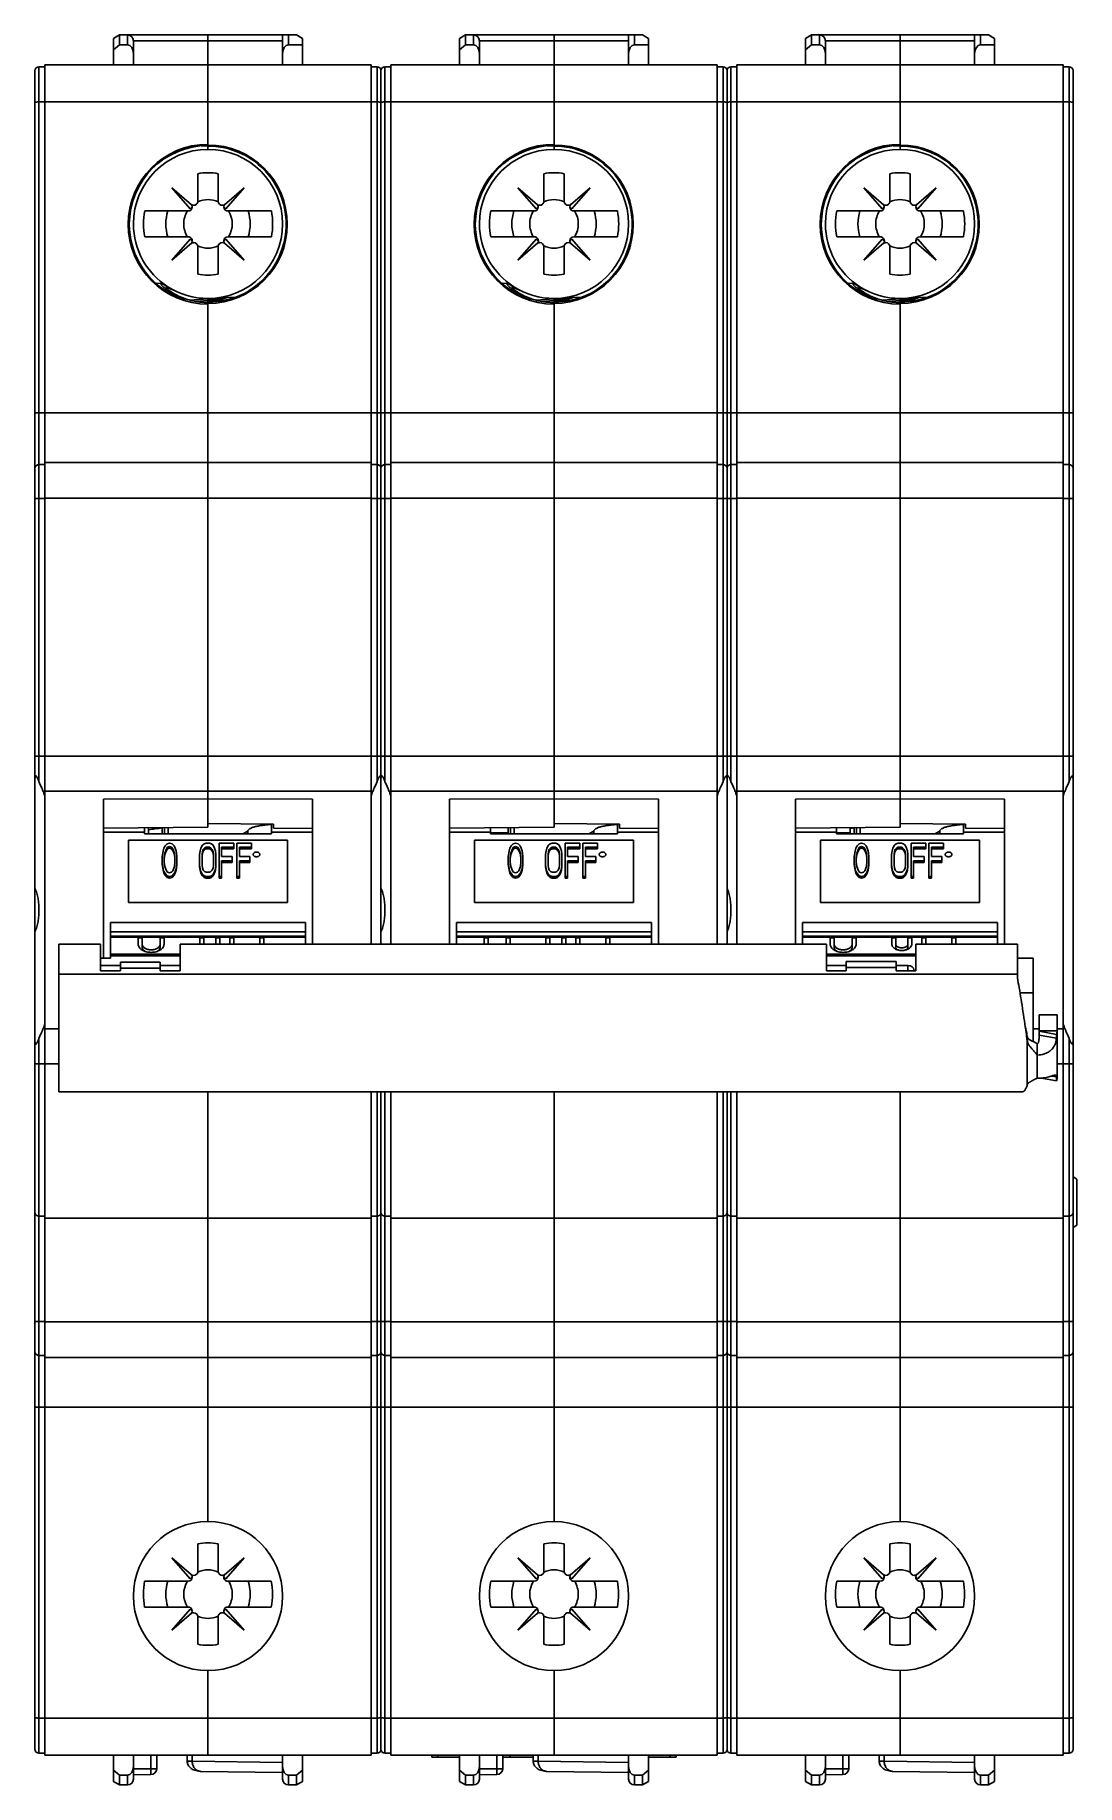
# Model space of a CAD drawing. Header units: millimetres. Extents: x 333.3 to 385.7, y 175.8 to 263.8.
import ezdxf

# ---------------------------------------------------------------- set-up
doc = ezdxf.new("R2010")
doc.units = ezdxf.units.MM
doc.header["$MEASUREMENT"] = 0
doc.layers.get('0').update_dxf_attribs({"lineweight": 0})
for name, color, linetype, lineweight in [('02_PLANES', 7, 'Continuous', 0), ('03_AXES', 7, 'Continuous', 0), ('08_DRAFTS', 7, 'Continuous', 0), ('09_ROUNDS', 7, 'Continuous', 0), ('10_CHAMFER', 7, 'Continuous', 0)]:
    doc.layers.add(name, color=color, linetype=linetype, lineweight=lineweight)

msp = doc.modelspace()

# ---------------------------------------------------------------- linework, layer by layer
at = {"color": 7, "lineweight": 25}
for p, q in [((333.828, 225.537), (333.828, 262.298)), ((342.038, 262.298), (333.828, 262.298)), ((351.228, 225.537), (351.228, 262.298)), ((359.438, 262.298), (351.228, 262.298)), ((368.628, 225.537), (368.628, 262.298)), ((376.838, 262.298), (368.628, 262.298)), ((333.338, 177.598), (333.338, 261.998)), ((333.538, 226.253), (333.538, 262.198)), ((333.828, 262.198), (333.538, 262.198)), ((350.738, 220.885), (350.738, 261.998)), ((350.938, 226.253), (350.938, 262.198)), ((351.228, 262.198), (350.938, 262.198)), ((368.138, 220.885), (368.138, 261.998)), ((368.338, 226.253), (368.338, 262.198)), ((368.628, 262.198), (368.338, 262.198)), ((333.828, 260.43), (333.538, 260.43)), ((342.038, 260.437), (333.828, 260.437)), ((351.228, 260.43), (350.938, 260.43)), ((359.438, 260.437), (351.228, 260.437)), ((368.628, 260.43), (368.338, 260.43)), ((376.838, 260.437), (368.628, 260.437)), ((341.208, 255.26), (340.218, 256.119)), ((340.218, 256.119), (341.137, 255.058)), ((343.859, 256.119), (342.867, 255.259)), ((342.94, 255.058), (343.859, 256.119)), ((358.608, 255.26), (357.618, 256.119)), ((357.618, 256.119), (358.537, 255.058)), ((361.259, 256.119), (360.267, 255.259)), ((360.34, 255.058), (361.259, 256.119)), ((376.008, 255.26), (375.018, 256.119)), ((375.018, 256.119), (375.937, 255.058)), ((378.659, 256.119), (377.667, 255.259)), ((377.74, 255.058), (378.659, 256.119)), ((341.137, 255.058), (341.242, 255.163)), ((342.834, 255.164), (342.94, 255.058)), ((358.537, 255.058), (358.642, 255.163)), ((360.234, 255.164), (360.34, 255.058)), ((375.937, 255.058), (376.042, 255.163)), ((377.634, 255.164), (377.74, 255.058)), ((341.137, 253.538), (340.218, 252.477)), ((341.249, 253.426), (341.137, 253.538)), ((342.94, 253.538), (342.834, 253.432)), ((343.859, 252.477), (342.94, 253.538)), ((358.537, 253.538), (357.618, 252.477)), ((358.649, 253.426), (358.537, 253.538)), ((360.34, 253.538), (360.234, 253.432)), ((361.259, 252.477), (360.34, 253.538)), ((375.937, 253.538), (375.018, 252.477)), ((376.049, 253.426), (375.937, 253.538)), ((377.74, 253.538), (377.634, 253.432)), ((378.659, 252.477), (377.74, 253.538)), ((340.218, 252.477), (341.224, 253.35)), ((342.867, 253.337), (343.859, 252.477)), ((357.618, 252.477), (358.624, 253.35)), ((360.267, 253.337), (361.259, 252.477)), ((375.018, 252.477), (376.024, 253.35)), ((377.667, 253.337), (378.659, 252.477)), ((333.828, 244.794), (333.538, 244.794)), ((342.038, 244.798), (333.828, 244.798)), ((351.228, 244.794), (350.938, 244.794)), ((359.438, 244.798), (351.228, 244.798)), ((368.628, 244.794), (368.338, 244.794)), ((376.838, 244.798), (368.628, 244.798)), ((333.828, 242.198), (333.538, 242.198)), ((342.038, 242.298), (333.828, 242.298)), ((351.228, 242.198), (350.938, 242.198)), ((359.438, 242.298), (351.228, 242.298)), ((368.628, 242.198), (368.338, 242.198)), ((376.838, 242.298), (368.628, 242.298)), ((333.828, 240.495), (333.538, 240.495)), ((342.038, 240.505), (333.828, 240.505)), ((351.228, 240.495), (350.938, 240.495)), ((359.438, 240.505), (351.228, 240.505)), ((368.628, 240.495), (368.338, 240.495)), ((376.838, 240.505), (368.628, 240.505)), ((333.828, 227.529), (333.538, 227.529)), ((342.038, 227.533), (333.828, 227.533)), ((351.228, 227.529), (350.938, 227.529)), ((359.438, 227.533), (351.228, 227.533)), ((368.628, 227.529), (368.338, 227.529)), ((376.838, 227.533), (368.628, 227.533)), ((333.828, 225.68), (333.787, 225.68)), ((342.038, 225.772), (333.828, 225.772)), ((333.838, 214.072), (333.838, 225.523)), ((351.228, 225.68), (351.187, 225.68)), ((359.438, 225.772), (351.228, 225.772)), ((351.238, 218.078), (351.238, 225.523)), ((368.628, 225.68), (368.587, 225.68)), ((376.838, 225.772), (368.628, 225.772)), ((368.638, 218.078), (368.638, 225.523)), ((338.838, 223.707), (338.838, 223.627)), ((338.838, 223.627), (345.238, 223.627)), ((343.788, 223.627), (344.038, 223.761)), ((344.038, 223.762), (344.038, 223.627)), ((345.238, 223.707), (345.238, 223.627)), ((356.238, 223.707), (356.238, 223.627)), ((356.238, 223.627), (362.638, 223.627)), ((361.188, 223.627), (361.438, 223.761)), ((361.438, 223.762), (361.438, 223.627)), ((362.638, 223.707), (362.638, 223.627)), ((373.638, 223.707), (373.638, 223.627)), ((373.638, 223.627), (380.038, 223.627)), ((374.538, 223.922), (374.336, 223.897)), ((378.588, 223.627), (378.838, 223.761)), ((378.838, 223.762), (378.838, 223.627)), ((380.038, 223.707), (380.038, 223.627)), ((338.038, 223.304), (338.038, 220.181)), ((338.038, 223.304), (346.038, 223.304)), ((339.759, 222.664), (339.738, 222.485)), ((339.779, 222.772), (339.759, 222.664)), ((339.82, 222.915), (339.779, 222.772)), ((339.881, 223.022), (339.82, 222.915)), ((339.841, 222.449), (339.861, 222.664)), ((339.861, 222.664), (339.943, 222.879)), ((339.861, 222.583), (339.943, 222.798)), ((339.861, 222.583), (339.861, 222.664)), ((339.983, 223.13), (339.881, 223.022)), ((339.943, 222.879), (340.004, 222.951)), ((339.943, 222.798), (339.943, 222.879)), ((339.943, 222.798), (340.004, 222.87)), ((340.106, 223.166), (339.983, 223.13)), ((340.004, 222.951), (340.106, 222.987)), ((340.004, 222.87), (340.004, 222.951)), ((340.004, 222.87), (340.106, 222.906)), ((340.228, 223.13), (340.106, 223.166)), ((340.106, 222.906), (340.106, 222.987)), ((340.106, 222.987), (340.208, 222.951)), ((340.106, 222.906), (340.208, 222.87)), ((340.208, 222.87), (340.208, 222.951)), ((340.208, 222.951), (340.269, 222.879)), ((340.208, 222.87), (340.269, 222.798)), ((340.331, 223.022), (340.228, 223.13)), ((340.269, 222.798), (340.269, 222.879)), ((340.269, 222.879), (340.351, 222.664)), ((340.269, 222.798), (340.351, 222.583)), ((340.392, 222.915), (340.331, 223.022)), ((340.351, 222.664), (340.371, 222.449)), ((340.351, 222.583), (340.351, 222.664)), ((340.433, 222.772), (340.392, 222.915)), ((340.453, 222.664), (340.433, 222.772)), ((340.473, 222.485), (340.453, 222.664)), ((341.637, 222.772), (341.617, 222.593)), ((341.678, 222.915), (341.637, 222.772)), ((341.76, 223.058), (341.678, 222.915)), ((341.739, 222.593), (341.76, 222.736)), ((341.739, 222.512), (341.76, 222.655)), ((341.841, 223.13), (341.76, 223.058)), ((341.76, 222.736), (341.801, 222.843)), ((341.76, 222.655), (341.801, 222.762)), ((341.76, 222.655), (341.76, 222.736)), ((341.801, 222.843), (341.862, 222.915)), ((341.801, 222.762), (341.801, 222.843)), ((341.801, 222.762), (341.862, 222.834)), ((341.943, 223.166), (341.841, 223.13)), ((341.862, 222.915), (341.943, 222.951)), ((341.862, 222.834), (341.862, 222.915)), ((341.862, 222.834), (341.943, 222.87)), ((342.107, 223.166), (341.943, 223.166)), ((341.943, 222.87), (341.943, 222.951)), ((341.943, 222.951), (342.107, 222.951)), ((341.943, 222.87), (342.107, 222.87)), ((342.209, 223.13), (342.107, 223.166)), ((342.107, 222.87), (342.107, 222.951)), ((342.107, 222.951), (342.188, 222.915)), ((342.107, 222.87), (342.188, 222.834)), ((342.188, 222.834), (342.188, 222.915)), ((342.188, 222.915), (342.25, 222.843)), ((342.188, 222.834), (342.25, 222.762)), ((342.291, 223.058), (342.209, 223.13)), ((342.25, 222.762), (342.25, 222.843)), ((342.25, 222.843), (342.291, 222.736)), ((342.25, 222.762), (342.291, 222.655)), ((342.372, 222.915), (342.291, 223.058)), ((342.291, 222.655), (342.291, 222.736)), ((342.291, 222.736), (342.311, 222.593)), ((342.291, 222.655), (342.311, 222.512)), ((342.413, 222.772), (342.372, 222.915)), ((342.433, 222.593), (342.413, 222.772)), ((342.597, 221.402), (342.597, 223.166)), ((343.332, 223.166), (342.597, 223.166)), ((342.719, 222.485), (342.719, 222.951)), ((342.719, 222.951), (343.332, 222.951)), ((342.719, 222.87), (343.332, 222.87)), ((343.332, 222.87), (343.332, 223.166)), ((343.495, 221.402), (343.495, 223.166)), ((344.23, 223.166), (343.495, 223.166)), ((343.618, 222.485), (343.618, 222.951)), ((343.618, 222.951), (344.23, 222.951)), ((343.618, 222.87), (344.23, 222.87)), ((344.23, 222.87), (344.23, 223.166)), ((346.038, 223.304), (346.038, 220.181)), ((355.438, 223.304), (355.438, 220.181)), ((355.438, 223.304), (363.438, 223.304)), ((357.159, 222.664), (357.138, 222.485)), ((357.179, 222.772), (357.159, 222.664)), ((357.22, 222.915), (357.179, 222.772)), ((357.281, 223.022), (357.22, 222.915)), ((357.241, 222.449), (357.261, 222.664)), ((357.261, 222.664), (357.343, 222.879)), ((357.261, 222.583), (357.343, 222.798)), ((357.261, 222.583), (357.261, 222.664)), ((357.383, 223.13), (357.281, 223.022)), ((357.343, 222.879), (357.404, 222.951)), ((357.343, 222.798), (357.343, 222.879)), ((357.343, 222.798), (357.404, 222.87)), ((357.506, 223.166), (357.383, 223.13)), ((357.404, 222.951), (357.506, 222.987)), ((357.404, 222.87), (357.404, 222.951)), ((357.404, 222.87), (357.506, 222.906)), ((357.628, 223.13), (357.506, 223.166)), ((357.506, 222.906), (357.506, 222.987)), ((357.506, 222.987), (357.608, 222.951)), ((357.506, 222.906), (357.608, 222.87)), ((357.608, 222.87), (357.608, 222.951)), ((357.608, 222.951), (357.669, 222.879)), ((357.608, 222.87), (357.669, 222.798)), ((357.731, 223.022), (357.628, 223.13)), ((357.669, 222.798), (357.669, 222.879)), ((357.669, 222.879), (357.751, 222.664)), ((357.669, 222.798), (357.751, 222.583)), ((357.792, 222.915), (357.731, 223.022)), ((357.751, 222.583), (357.751, 222.664)), ((357.751, 222.664), (357.771, 222.449)), ((357.833, 222.772), (357.792, 222.915)), ((357.853, 222.664), (357.833, 222.772)), ((357.873, 222.485), (357.853, 222.664)), ((359.037, 222.772), (359.017, 222.593)), ((359.078, 222.915), (359.037, 222.772)), ((359.16, 223.058), (359.078, 222.915)), ((359.139, 222.593), (359.16, 222.736)), ((359.139, 222.512), (359.16, 222.655)), ((359.241, 223.13), (359.16, 223.058)), ((359.16, 222.736), (359.201, 222.843)), ((359.16, 222.655), (359.201, 222.762)), ((359.16, 222.655), (359.16, 222.736)), ((359.201, 222.843), (359.262, 222.915)), ((359.201, 222.762), (359.201, 222.843)), ((359.201, 222.762), (359.262, 222.834)), ((359.343, 223.166), (359.241, 223.13)), ((359.262, 222.915), (359.343, 222.951)), ((359.262, 222.834), (359.262, 222.915)), ((359.262, 222.834), (359.343, 222.87)), ((359.507, 223.166), (359.343, 223.166)), ((359.343, 222.87), (359.343, 222.951)), ((359.343, 222.951), (359.507, 222.951)), ((359.343, 222.87), (359.507, 222.87)), ((359.609, 223.13), (359.507, 223.166)), ((359.507, 222.87), (359.507, 222.951)), ((359.507, 222.951), (359.588, 222.915)), ((359.507, 222.87), (359.588, 222.834)), ((359.588, 222.834), (359.588, 222.915)), ((359.588, 222.915), (359.65, 222.843)), ((359.588, 222.834), (359.65, 222.762)), ((359.691, 223.058), (359.609, 223.13)), ((359.65, 222.762), (359.65, 222.843)), ((359.65, 222.843), (359.691, 222.736)), ((359.65, 222.762), (359.691, 222.655)), ((359.772, 222.915), (359.691, 223.058)), ((359.691, 222.655), (359.691, 222.736)), ((359.691, 222.736), (359.711, 222.593)), ((359.691, 222.655), (359.711, 222.512)), ((359.813, 222.772), (359.772, 222.915)), ((359.833, 222.593), (359.813, 222.772)), ((359.997, 221.402), (359.997, 223.166)), ((360.732, 223.166), (359.997, 223.166)), ((360.119, 222.485), (360.119, 222.951)), ((360.119, 222.951), (360.732, 222.951)), ((360.119, 222.87), (360.732, 222.87)), ((360.732, 222.87), (360.732, 223.166)), ((360.895, 221.402), (360.895, 223.166)), ((361.63, 223.166), (360.895, 223.166)), ((361.018, 222.485), (361.018, 222.951)), ((361.018, 222.951), (361.63, 222.951)), ((361.018, 222.87), (361.63, 222.87)), ((361.63, 222.87), (361.63, 223.166)), ((363.438, 223.304), (363.438, 220.181)), ((372.838, 223.304), (372.838, 220.181)), ((372.838, 223.304), (380.838, 223.304)), ((374.559, 222.664), (374.538, 222.485)), ((374.579, 222.772), (374.559, 222.664)), ((374.62, 222.915), (374.579, 222.772)), ((374.681, 223.022), (374.62, 222.915)), ((374.641, 222.449), (374.661, 222.664)), ((374.661, 222.664), (374.743, 222.879)), ((374.661, 222.583), (374.743, 222.798)), ((374.661, 222.583), (374.661, 222.664)), ((374.783, 223.13), (374.681, 223.022)), ((374.743, 222.879), (374.804, 222.951)), ((374.743, 222.798), (374.743, 222.879)), ((374.743, 222.798), (374.804, 222.87)), ((374.906, 223.166), (374.783, 223.13)), ((374.804, 222.951), (374.906, 222.987)), ((374.804, 222.87), (374.804, 222.951)), ((374.804, 222.87), (374.906, 222.906)), ((375.028, 223.13), (374.906, 223.166)), ((374.906, 222.906), (374.906, 222.987)), ((374.906, 222.987), (375.008, 222.951)), ((374.906, 222.906), (375.008, 222.87)), ((375.008, 222.87), (375.008, 222.951)), ((375.008, 222.951), (375.069, 222.879)), ((375.008, 222.87), (375.069, 222.798)), ((375.131, 223.022), (375.028, 223.13)), ((375.069, 222.798), (375.069, 222.879)), ((375.069, 222.879), (375.151, 222.664)), ((375.069, 222.798), (375.151, 222.583)), ((375.192, 222.915), (375.131, 223.022)), ((375.151, 222.664), (375.171, 222.449)), ((375.151, 222.583), (375.151, 222.664)), ((375.233, 222.772), (375.192, 222.915)), ((375.253, 222.664), (375.233, 222.772)), ((375.273, 222.485), (375.253, 222.664)), ((376.437, 222.772), (376.417, 222.593)), ((376.478, 222.915), (376.437, 222.772)), ((376.56, 223.058), (376.478, 222.915)), ((376.539, 222.593), (376.56, 222.736)), ((376.539, 222.512), (376.56, 222.655)), ((376.641, 223.13), (376.56, 223.058)), ((376.56, 222.736), (376.601, 222.843)), ((376.56, 222.655), (376.601, 222.762)), ((376.56, 222.655), (376.56, 222.736)), ((376.601, 222.843), (376.662, 222.915)), ((376.601, 222.762), (376.601, 222.843)), ((376.601, 222.762), (376.662, 222.834)), ((376.743, 223.166), (376.641, 223.13)), ((376.662, 222.915), (376.743, 222.951)), ((376.662, 222.834), (376.662, 222.915)), ((376.662, 222.834), (376.743, 222.87)), ((376.907, 223.166), (376.743, 223.166)), ((376.743, 222.87), (376.743, 222.951)), ((376.743, 222.951), (376.907, 222.951)), ((376.743, 222.87), (376.907, 222.87)), ((377.009, 223.13), (376.907, 223.166)), ((376.907, 222.87), (376.907, 222.951)), ((376.907, 222.951), (376.988, 222.915)), ((376.907, 222.87), (376.988, 222.834)), ((376.988, 222.834), (376.988, 222.915)), ((376.988, 222.915), (377.05, 222.843)), ((376.988, 222.834), (377.05, 222.762)), ((377.091, 223.058), (377.009, 223.13)), ((377.05, 222.762), (377.05, 222.843)), ((377.05, 222.843), (377.091, 222.736)), ((377.05, 222.762), (377.091, 222.655)), ((377.172, 222.915), (377.091, 223.058)), ((377.091, 222.655), (377.091, 222.736)), ((377.091, 222.736), (377.111, 222.593)), ((377.091, 222.655), (377.111, 222.512)), ((377.213, 222.772), (377.172, 222.915)), ((377.233, 222.593), (377.213, 222.772)), ((377.397, 221.402), (377.397, 223.166)), ((378.132, 223.166), (377.397, 223.166)), ((377.519, 222.485), (377.519, 222.951)), ((377.519, 222.951), (378.132, 222.951)), ((377.519, 222.87), (378.132, 222.87)), ((378.132, 222.87), (378.132, 223.166)), ((378.295, 221.402), (378.295, 223.166)), ((379.03, 223.166), (378.295, 223.166)), ((378.418, 222.485), (378.418, 222.951)), ((378.418, 222.951), (379.03, 222.951)), ((378.418, 222.87), (379.03, 222.87)), ((379.03, 222.87), (379.03, 223.166)), ((380.838, 223.304), (380.838, 220.181)), ((339.738, 222.082), (339.738, 222.485)), ((339.738, 222.163), (339.759, 221.984)), ((339.738, 222.082), (339.759, 221.903)), ((339.759, 221.984), (339.779, 221.876)), ((339.759, 221.903), (339.759, 221.984)), ((339.759, 221.903), (339.779, 221.795)), ((339.779, 221.795), (339.779, 221.876)), ((339.779, 221.876), (339.82, 221.733)), ((339.779, 221.795), (339.82, 221.652)), ((339.841, 222.368), (339.861, 222.583)), ((339.841, 222.199), (339.841, 222.449)), ((339.861, 221.984), (339.841, 222.199)), ((339.943, 221.769), (339.861, 221.984)), ((340.004, 221.697), (339.943, 221.769)), ((340.269, 221.769), (340.208, 221.697)), ((340.351, 221.984), (340.269, 221.769)), ((340.351, 222.583), (340.371, 222.368)), ((340.371, 222.199), (340.351, 221.984)), ((340.371, 222.449), (340.371, 222.199)), ((340.392, 221.733), (340.433, 221.876)), ((340.392, 221.652), (340.433, 221.795)), ((340.433, 221.876), (340.453, 221.984)), ((340.433, 221.795), (340.453, 221.903)), ((340.433, 221.795), (340.433, 221.876)), ((340.453, 221.984), (340.473, 222.163)), ((340.453, 221.903), (340.473, 222.082)), ((340.453, 221.903), (340.453, 221.984)), ((340.473, 222.082), (340.473, 222.485)), ((341.617, 221.975), (341.617, 222.593)), ((341.617, 222.056), (341.637, 221.876)), ((341.617, 221.975), (341.637, 221.795)), ((341.637, 221.795), (341.637, 221.876)), ((341.637, 221.876), (341.678, 221.733)), ((341.637, 221.795), (341.678, 221.652)), ((341.739, 222.056), (341.739, 222.593)), ((341.76, 221.912), (341.739, 222.056)), ((341.801, 221.805), (341.76, 221.912)), ((341.862, 221.733), (341.801, 221.805)), ((342.25, 221.805), (342.188, 221.733)), ((342.291, 221.912), (342.25, 221.805)), ((342.311, 222.056), (342.291, 221.912)), ((342.311, 222.593), (342.311, 222.056)), ((342.372, 221.733), (342.413, 221.876)), ((342.372, 221.652), (342.413, 221.795)), ((342.413, 221.876), (342.433, 222.056)), ((342.413, 221.795), (342.433, 221.975)), ((342.413, 221.795), (342.413, 221.876)), ((342.433, 221.975), (342.433, 222.593)), ((343.25, 222.485), (342.719, 222.485)), ((342.719, 221.402), (342.719, 222.27)), ((342.719, 222.27), (343.25, 222.27)), ((342.719, 222.189), (343.25, 222.189)), ((343.25, 222.189), (343.25, 222.485)), ((344.148, 222.485), (343.618, 222.485)), ((343.618, 221.402), (343.618, 222.27)), ((343.618, 222.27), (344.148, 222.27)), ((343.618, 222.189), (344.148, 222.189)), ((344.148, 222.189), (344.148, 222.485)), ((357.138, 222.082), (357.138, 222.485)), ((357.138, 222.163), (357.159, 221.984)), ((357.138, 222.082), (357.159, 221.903)), ((357.159, 221.903), (357.159, 221.984)), ((357.159, 221.984), (357.179, 221.876)), ((357.159, 221.903), (357.179, 221.795)), ((357.179, 221.795), (357.179, 221.876)), ((357.179, 221.876), (357.22, 221.733)), ((357.179, 221.795), (357.22, 221.652)), ((357.241, 222.368), (357.261, 222.583)), ((357.241, 222.199), (357.241, 222.449)), ((357.261, 221.984), (357.241, 222.199)), ((357.343, 221.769), (357.261, 221.984)), ((357.404, 221.697), (357.343, 221.769)), ((357.669, 221.769), (357.608, 221.697)), ((357.751, 221.984), (357.669, 221.769)), ((357.751, 222.583), (357.771, 222.368)), ((357.771, 222.199), (357.751, 221.984)), ((357.771, 222.449), (357.771, 222.199)), ((357.792, 221.733), (357.833, 221.876)), ((357.792, 221.652), (357.833, 221.795)), ((357.833, 221.876), (357.853, 221.984)), ((357.833, 221.795), (357.853, 221.903)), ((357.833, 221.795), (357.833, 221.876)), ((357.853, 221.984), (357.873, 222.163)), ((357.853, 221.903), (357.873, 222.082)), ((357.853, 221.903), (357.853, 221.984)), ((357.873, 222.082), (357.873, 222.485)), ((359.017, 221.975), (359.017, 222.593)), ((359.017, 222.056), (359.037, 221.876)), ((359.017, 221.975), (359.037, 221.795)), ((359.037, 221.795), (359.037, 221.876)), ((359.037, 221.876), (359.078, 221.733)), ((359.037, 221.795), (359.078, 221.652)), ((359.139, 222.056), (359.139, 222.593)), ((359.16, 221.912), (359.139, 222.056)), ((359.201, 221.805), (359.16, 221.912)), ((359.262, 221.733), (359.201, 221.805)), ((359.65, 221.805), (359.588, 221.733)), ((359.691, 221.912), (359.65, 221.805)), ((359.711, 222.056), (359.691, 221.912)), ((359.711, 222.593), (359.711, 222.056)), ((359.772, 221.733), (359.813, 221.876)), ((359.772, 221.652), (359.813, 221.795)), ((359.813, 221.876), (359.833, 222.056)), ((359.813, 221.795), (359.833, 221.975)), ((359.813, 221.795), (359.813, 221.876)), ((359.833, 221.975), (359.833, 222.593)), ((360.65, 222.485), (360.119, 222.485)), ((360.119, 221.402), (360.119, 222.27)), ((360.119, 222.27), (360.65, 222.27)), ((360.119, 222.189), (360.65, 222.189)), ((360.65, 222.189), (360.65, 222.485)), ((361.548, 222.485), (361.018, 222.485)), ((361.018, 221.402), (361.018, 222.27)), ((361.018, 222.27), (361.548, 222.27)), ((361.018, 222.189), (361.548, 222.189)), ((361.548, 222.189), (361.548, 222.485)), ((374.538, 222.082), (374.538, 222.485)), ((374.538, 222.163), (374.559, 221.984)), ((374.538, 222.082), (374.559, 221.903)), ((374.559, 221.903), (374.559, 221.984)), ((374.559, 221.984), (374.579, 221.876)), ((374.559, 221.903), (374.579, 221.795)), ((374.579, 221.795), (374.579, 221.876)), ((374.579, 221.876), (374.62, 221.733)), ((374.579, 221.795), (374.62, 221.652)), ((374.641, 222.368), (374.661, 222.583)), ((374.641, 222.199), (374.641, 222.449)), ((374.661, 221.984), (374.641, 222.199)), ((374.743, 221.769), (374.661, 221.984)), ((374.804, 221.697), (374.743, 221.769)), ((375.069, 221.769), (375.008, 221.697)), ((375.151, 221.984), (375.069, 221.769)), ((375.151, 222.583), (375.171, 222.368)), ((375.171, 222.199), (375.151, 221.984)), ((375.171, 222.449), (375.171, 222.199)), ((375.192, 221.733), (375.233, 221.876)), ((375.192, 221.652), (375.233, 221.795)), ((375.233, 221.876), (375.253, 221.984)), ((375.233, 221.795), (375.253, 221.903)), ((375.233, 221.795), (375.233, 221.876)), ((375.253, 221.984), (375.273, 222.163)), ((375.253, 221.903), (375.273, 222.082)), ((375.253, 221.903), (375.253, 221.984)), ((375.273, 222.082), (375.273, 222.485)), ((376.417, 221.975), (376.417, 222.593)), ((376.417, 222.056), (376.437, 221.876)), ((376.417, 221.975), (376.437, 221.795)), ((376.437, 221.795), (376.437, 221.876)), ((376.437, 221.876), (376.478, 221.733)), ((376.437, 221.795), (376.478, 221.652)), ((376.539, 222.056), (376.539, 222.593)), ((376.56, 221.912), (376.539, 222.056)), ((376.601, 221.805), (376.56, 221.912)), ((376.662, 221.733), (376.601, 221.805)), ((377.05, 221.805), (376.988, 221.733)), ((377.091, 221.912), (377.05, 221.805)), ((377.111, 222.056), (377.091, 221.912)), ((377.111, 222.593), (377.111, 222.056)), ((377.172, 221.733), (377.213, 221.876)), ((377.172, 221.652), (377.213, 221.795)), ((377.213, 221.876), (377.233, 222.056)), ((377.213, 221.795), (377.233, 221.975)), ((377.213, 221.795), (377.213, 221.876)), ((377.233, 221.975), (377.233, 222.593)), ((378.05, 222.485), (377.519, 222.485)), ((377.519, 221.402), (377.519, 222.27)), ((377.519, 222.27), (378.05, 222.27)), ((377.519, 222.189), (378.05, 222.189)), ((378.05, 222.189), (378.05, 222.485)), ((378.948, 222.485), (378.418, 222.485)), ((378.418, 221.402), (378.418, 222.27)), ((378.418, 222.27), (378.948, 222.27)), ((378.418, 222.189), (378.948, 222.189)), ((378.948, 222.189), (378.948, 222.485)), ((339.82, 221.652), (339.82, 221.733)), ((339.82, 221.733), (339.881, 221.626)), ((339.82, 221.652), (339.881, 221.545)), ((339.881, 221.545), (339.881, 221.626)), ((339.881, 221.626), (339.983, 221.518)), ((339.881, 221.545), (339.983, 221.437)), ((339.983, 221.437), (339.983, 221.518)), ((339.983, 221.518), (340.106, 221.483)), ((339.983, 221.437), (340.106, 221.402)), ((340.106, 221.662), (340.004, 221.697)), ((340.208, 221.697), (340.106, 221.662)), ((340.106, 221.483), (340.228, 221.518)), ((340.106, 221.402), (340.106, 221.483)), ((340.106, 221.402), (340.228, 221.437)), ((340.228, 221.518), (340.331, 221.626)), ((340.228, 221.437), (340.331, 221.545)), ((340.228, 221.437), (340.228, 221.518)), ((340.331, 221.626), (340.392, 221.733)), ((340.331, 221.545), (340.392, 221.652)), ((340.331, 221.545), (340.331, 221.626)), ((340.392, 221.652), (340.392, 221.733)), ((341.678, 221.652), (341.678, 221.733)), ((341.678, 221.733), (341.76, 221.59)), ((341.678, 221.652), (341.76, 221.509)), ((341.76, 221.509), (341.76, 221.59)), ((341.76, 221.59), (341.841, 221.518)), ((341.76, 221.509), (341.841, 221.437)), ((341.841, 221.437), (341.841, 221.518)), ((341.841, 221.518), (341.943, 221.483)), ((341.841, 221.437), (341.943, 221.402)), ((341.943, 221.697), (341.862, 221.733)), ((342.107, 221.697), (341.943, 221.697)), ((341.943, 221.402), (341.943, 221.483)), ((341.943, 221.483), (342.107, 221.483)), ((341.943, 221.402), (342.107, 221.402)), ((342.188, 221.733), (342.107, 221.697)), ((342.107, 221.483), (342.209, 221.518)), ((342.107, 221.402), (342.107, 221.483)), ((342.107, 221.402), (342.209, 221.437)), ((342.209, 221.518), (342.291, 221.59)), ((342.209, 221.437), (342.209, 221.518)), ((342.209, 221.437), (342.291, 221.509)), ((342.291, 221.59), (342.372, 221.733)), ((342.291, 221.509), (342.372, 221.652)), ((342.291, 221.509), (342.291, 221.59)), ((342.372, 221.652), (342.372, 221.733)), ((342.597, 221.483), (342.719, 221.483)), ((342.597, 221.402), (342.719, 221.402)), ((343.495, 221.483), (343.618, 221.483)), ((343.495, 221.402), (343.618, 221.402)), ((357.22, 221.652), (357.22, 221.733)), ((357.22, 221.733), (357.281, 221.626)), ((357.22, 221.652), (357.281, 221.545)), ((357.281, 221.545), (357.281, 221.626)), ((357.281, 221.626), (357.383, 221.518)), ((357.281, 221.545), (357.383, 221.437)), ((357.383, 221.437), (357.383, 221.518)), ((357.383, 221.518), (357.506, 221.483)), ((357.383, 221.437), (357.506, 221.402)), ((357.506, 221.662), (357.404, 221.697)), ((357.608, 221.697), (357.506, 221.662)), ((357.506, 221.483), (357.628, 221.518)), ((357.506, 221.402), (357.506, 221.483)), ((357.506, 221.402), (357.628, 221.437)), ((357.628, 221.518), (357.731, 221.626)), ((357.628, 221.437), (357.731, 221.545)), ((357.628, 221.437), (357.628, 221.518)), ((357.731, 221.626), (357.792, 221.733)), ((357.731, 221.545), (357.792, 221.652)), ((357.731, 221.545), (357.731, 221.626)), ((357.792, 221.652), (357.792, 221.733)), ((359.078, 221.652), (359.078, 221.733)), ((359.078, 221.733), (359.16, 221.59)), ((359.078, 221.652), (359.16, 221.509)), ((359.16, 221.509), (359.16, 221.59)), ((359.16, 221.59), (359.241, 221.518)), ((359.16, 221.509), (359.241, 221.437)), ((359.241, 221.437), (359.241, 221.518)), ((359.241, 221.518), (359.343, 221.483)), ((359.241, 221.437), (359.343, 221.402)), ((359.343, 221.697), (359.262, 221.733)), ((359.507, 221.697), (359.343, 221.697)), ((359.343, 221.402), (359.343, 221.483)), ((359.343, 221.483), (359.507, 221.483)), ((359.343, 221.402), (359.507, 221.402)), ((359.588, 221.733), (359.507, 221.697)), ((359.507, 221.483), (359.609, 221.518)), ((359.507, 221.402), (359.507, 221.483)), ((359.507, 221.402), (359.609, 221.437)), ((359.609, 221.518), (359.691, 221.59)), ((359.609, 221.437), (359.609, 221.518)), ((359.609, 221.437), (359.691, 221.509)), ((359.691, 221.59), (359.772, 221.733)), ((359.691, 221.509), (359.772, 221.652)), ((359.691, 221.509), (359.691, 221.59)), ((359.772, 221.652), (359.772, 221.733)), ((359.997, 221.483), (360.119, 221.483)), ((359.997, 221.402), (360.119, 221.402)), ((360.895, 221.483), (361.018, 221.483)), ((360.895, 221.402), (361.018, 221.402)), ((374.62, 221.652), (374.62, 221.733)), ((374.62, 221.733), (374.681, 221.626)), ((374.62, 221.652), (374.681, 221.545)), ((374.681, 221.545), (374.681, 221.626)), ((374.681, 221.626), (374.783, 221.518)), ((374.681, 221.545), (374.783, 221.437)), ((374.783, 221.437), (374.783, 221.518)), ((374.783, 221.518), (374.906, 221.483)), ((374.783, 221.437), (374.906, 221.402)), ((374.906, 221.662), (374.804, 221.697)), ((375.008, 221.697), (374.906, 221.662)), ((374.906, 221.483), (375.028, 221.518)), ((374.906, 221.402), (374.906, 221.483)), ((374.906, 221.402), (375.028, 221.437)), ((375.028, 221.518), (375.131, 221.626)), ((375.028, 221.437), (375.131, 221.545)), ((375.028, 221.437), (375.028, 221.518)), ((375.131, 221.626), (375.192, 221.733)), ((375.131, 221.545), (375.192, 221.652)), ((375.131, 221.545), (375.131, 221.626)), ((375.192, 221.652), (375.192, 221.733)), ((376.478, 221.652), (376.478, 221.733)), ((376.478, 221.733), (376.56, 221.59)), ((376.478, 221.652), (376.56, 221.509)), ((376.56, 221.509), (376.56, 221.59)), ((376.56, 221.59), (376.641, 221.518)), ((376.56, 221.509), (376.641, 221.437)), ((376.641, 221.437), (376.641, 221.518)), ((376.641, 221.518), (376.743, 221.483)), ((376.641, 221.437), (376.743, 221.402)), ((376.743, 221.697), (376.662, 221.733)), ((376.907, 221.697), (376.743, 221.697)), ((376.743, 221.402), (376.743, 221.483)), ((376.743, 221.483), (376.907, 221.483)), ((376.743, 221.402), (376.907, 221.402)), ((376.988, 221.733), (376.907, 221.697)), ((376.907, 221.483), (377.009, 221.518)), ((376.907, 221.402), (376.907, 221.483)), ((376.907, 221.402), (377.009, 221.437)), ((377.009, 221.518), (377.091, 221.59)), ((377.009, 221.437), (377.009, 221.518)), ((377.009, 221.437), (377.091, 221.509)), ((377.091, 221.59), (377.172, 221.733)), ((377.091, 221.509), (377.172, 221.652)), ((377.091, 221.509), (377.091, 221.59)), ((377.172, 221.652), (377.172, 221.733)), ((377.397, 221.483), (377.519, 221.483)), ((377.397, 221.402), (377.519, 221.402)), ((378.295, 221.483), (378.418, 221.483)), ((378.295, 221.402), (378.418, 221.402)), ((338.038, 220.181), (346.038, 220.181)), ((355.438, 220.181), (363.438, 220.181)), ((372.838, 220.181), (380.838, 220.181)), ((337.138, 218.438), (338.528, 218.438)), ((337.138, 217.582), (337.138, 218.438)), ((338.528, 218.438), (338.528, 218.08)), ((338.528, 218.39), (338.728, 218.39)), ((338.728, 218.438), (339.628, 218.438)), ((338.728, 218.08), (338.728, 218.438)), ((339.628, 218.438), (339.628, 218.08)), ((339.628, 218.39), (339.828, 218.39)), ((339.828, 218.438), (341.628, 218.438)), ((339.828, 218.08), (339.828, 218.438)), ((341.628, 218.438), (341.628, 218.08)), ((341.628, 218.39), (341.828, 218.39)), ((341.828, 218.08), (341.828, 218.438)), ((341.828, 218.438), (342.428, 218.438)), ((342.428, 218.438), (342.428, 218.08)), ((342.428, 218.39), (342.628, 218.39)), ((342.628, 218.08), (342.628, 218.438)), ((342.628, 218.438), (343.138, 218.438)), ((343.138, 218.438), (343.138, 218.078)), ((343.138, 218.39), (343.338, 218.39)), ((343.338, 218.078), (343.338, 218.438)), ((343.338, 218.438), (344.638, 218.438)), ((344.638, 218.438), (344.638, 218.078)), ((344.638, 218.39), (344.838, 218.39)), ((344.838, 218.078), (344.838, 218.438)), ((344.838, 218.438), (346.938, 218.438)), ((346.938, 218.438), (346.938, 218.078)), ((350.738, 218.078), (350.738, 218.711)), ((354.538, 218.078), (354.538, 218.438)), ((354.538, 218.438), (355.928, 218.438)), ((355.928, 218.438), (355.928, 218.08)), ((355.928, 218.39), (356.128, 218.39)), ((356.128, 218.08), (356.128, 218.438)), ((356.128, 218.438), (357.028, 218.438)), ((357.028, 218.438), (357.028, 218.08)), ((357.028, 218.39), (357.228, 218.39)), ((357.228, 218.08), (357.228, 218.438)), ((357.228, 218.438), (359.028, 218.438)), ((359.028, 218.438), (359.028, 218.08)), ((359.028, 218.39), (359.228, 218.39)), ((359.228, 218.08), (359.228, 218.438)), ((359.228, 218.438), (359.828, 218.438)), ((359.828, 218.438), (359.828, 218.08)), ((359.828, 218.39), (360.028, 218.39)), ((360.028, 218.08), (360.028, 218.438)), ((360.028, 218.438), (360.538, 218.438)), ((360.538, 218.438), (360.538, 218.078)), ((360.538, 218.39), (360.738, 218.39)), ((360.738, 218.078), (360.738, 218.438)), ((360.738, 218.438), (362.038, 218.438)), ((362.038, 218.438), (362.038, 218.078)), ((362.038, 218.39), (362.238, 218.39)), ((362.238, 218.078), (362.238, 218.438)), ((362.238, 218.438), (364.338, 218.438)), ((364.338, 218.438), (364.338, 218.078)), ((368.138, 218.078), (368.138, 218.711)), ((371.938, 218.078), (371.938, 218.438)), ((371.938, 218.438), (373.328, 218.438)), ((373.328, 218.438), (373.328, 218.08)), ((373.328, 218.39), (373.528, 218.39)), ((373.528, 218.08), (373.528, 218.438)), ((373.528, 218.438), (374.428, 218.438)), ((374.428, 218.438), (374.428, 218.08)), ((374.428, 218.39), (374.628, 218.39)), ((374.628, 218.08), (374.628, 218.438)), ((374.628, 218.438), (376.428, 218.438)), ((376.428, 218.438), (376.428, 218.08)), ((376.428, 218.39), (376.628, 218.39)), ((376.628, 218.08), (376.628, 218.438)), ((376.628, 218.438), (377.228, 218.438)), ((377.228, 218.438), (377.228, 218.08)), ((377.228, 218.39), (377.428, 218.39)), ((377.428, 218.08), (377.428, 218.438)), ((377.428, 218.438), (377.938, 218.438)), ((377.938, 218.438), (377.938, 218.078)), ((377.938, 218.39), (378.138, 218.39)), ((378.138, 218.078), (378.138, 218.438)), ((378.138, 218.438), (379.438, 218.438)), ((379.438, 218.438), (379.438, 218.078)), ((379.438, 218.39), (379.638, 218.39)), ((379.638, 218.078), (379.638, 218.438)), ((379.638, 218.438), (381.738, 218.438)), ((381.738, 218.438), (381.738, 218.078)), ((383.538, 217.378), (382.738, 217.378)), ((382.738, 216.575), (334.538, 216.575)), ((339.638, 216.867), (337.638, 216.867)), ((376.638, 216.9), (374.138, 216.9)), ((333.828, 213.915), (333.787, 213.915)), ((333.828, 177.298), (333.828, 214.058)), ((383.838, 214.534), (383.838, 213.716)), ((384.738, 214.534), (383.838, 214.534)), ((333.538, 177.398), (333.538, 213.343)), ((334.538, 213.824), (333.828, 213.824)), ((383.238, 213.226), (383.238, 213.447)), ((383.246, 213.416), (383.238, 213.447)), ((383.246, 213.181), (383.246, 213.416)), ((383.738, 212.503), (383.738, 213.07)), ((383.835, 213.698), (383.835, 213.504)), ((384.7, 213.544), (383.835, 213.698)), ((384.7, 213.349), (383.835, 213.504)), ((383.838, 213.716), (384.738, 213.716)), ((333.828, 212.067), (333.538, 212.067)), ((334.538, 212.063), (333.828, 212.063)), ((384.7, 211.212), (383.946, 211.347)), ((384.7, 211.406), (384.465, 211.448)), ((350.738, 177.598), (350.738, 210.66)), ((350.938, 177.398), (350.938, 210.66)), ((351.228, 177.298), (351.228, 210.66)), ((368.138, 177.598), (368.138, 210.66)), ((368.338, 177.398), (368.338, 210.66)), ((368.628, 177.298), (368.628, 210.66)), ((333.828, 204.398), (333.538, 204.398)), ((342.038, 204.298), (333.828, 204.298)), ((351.228, 204.398), (350.938, 204.398)), ((359.438, 204.298), (351.228, 204.298)), ((368.628, 204.398), (368.338, 204.398)), ((376.838, 204.298), (368.628, 204.298)), ((333.828, 199.101), (333.538, 199.101)), ((342.038, 199.09), (333.828, 199.09)), ((351.228, 199.101), (350.938, 199.101)), ((359.438, 199.09), (351.228, 199.09)), ((368.628, 199.101), (368.338, 199.101)), ((376.838, 199.09), (368.628, 199.09)), ((333.828, 197.398), (333.538, 197.398)), ((342.038, 197.298), (333.828, 197.298)), ((351.228, 197.398), (350.938, 197.398)), ((359.438, 197.298), (351.228, 197.298)), ((368.628, 197.398), (368.338, 197.398)), ((376.838, 197.298), (368.628, 197.298)), ((333.828, 194.801), (333.538, 194.801)), ((342.038, 194.798), (333.828, 194.798)), ((351.228, 194.801), (350.938, 194.801)), ((359.438, 194.798), (351.228, 194.798)), ((368.628, 194.801), (368.338, 194.801)), ((376.838, 194.798), (368.628, 194.798)), ((341.21, 186.359), (340.218, 187.219)), ((340.218, 187.219), (341.137, 186.158)), ((343.859, 187.219), (342.852, 186.346)), ((342.94, 186.158), (343.859, 187.219)), ((358.61, 186.359), (357.618, 187.219)), ((357.618, 187.219), (358.537, 186.158)), ((361.259, 187.219), (360.252, 186.346)), ((360.34, 186.158), (361.259, 187.219)), ((376.01, 186.359), (375.018, 187.219)), ((375.018, 187.219), (375.937, 186.158)), ((378.659, 187.219), (377.652, 186.346)), ((377.74, 186.158), (378.659, 187.219)), ((341.137, 186.158), (341.243, 186.264)), ((342.828, 186.27), (342.94, 186.158)), ((358.537, 186.158), (358.643, 186.264)), ((360.228, 186.27), (360.34, 186.158)), ((375.937, 186.158), (376.043, 186.264)), ((377.628, 186.27), (377.74, 186.158)), ((341.137, 184.638), (340.218, 183.577)), ((340.218, 183.577), (341.21, 184.437)), ((341.243, 184.532), (341.137, 184.638)), ((342.94, 184.638), (342.835, 184.532)), ((342.869, 184.436), (343.859, 183.577)), ((343.859, 183.577), (342.94, 184.638)), ((358.537, 184.638), (357.618, 183.577)), ((357.618, 183.577), (358.61, 184.437)), ((358.643, 184.532), (358.537, 184.638)), ((360.34, 184.638), (360.235, 184.532)), ((360.269, 184.436), (361.259, 183.577)), ((361.259, 183.577), (360.34, 184.638)), ((375.937, 184.638), (375.018, 183.577)), ((375.018, 183.577), (376.01, 184.437)), ((376.043, 184.532), (375.937, 184.638)), ((377.74, 184.638), (377.635, 184.532)), ((377.669, 184.436), (378.659, 183.577)), ((378.659, 183.577), (377.74, 184.638)), ((333.828, 179.165), (333.538, 179.165)), ((342.038, 179.158), (333.828, 179.158)), ((351.228, 179.165), (350.938, 179.165)), ((359.438, 179.158), (351.228, 179.158)), ((368.628, 179.165), (368.338, 179.165)), ((376.838, 179.158), (368.628, 179.158)), ((333.828, 177.398), (333.538, 177.398)), ((342.038, 177.298), (333.828, 177.298)), ((351.228, 177.398), (350.938, 177.398)), ((359.438, 177.298), (351.228, 177.298)), ((368.628, 177.398), (368.338, 177.398)), ((376.838, 177.298), (368.628, 177.298))]:
    msp.add_line(p, q, dxfattribs=at)
at = {"color": 3, "lineweight": 25}
for p, q in [((336.638, 218.078), (334.538, 218.078)), ((334.538, 218.078), (334.538, 210.66)), ((336.638, 218.078), (336.638, 216.732)), ((373.138, 218.078), (340.638, 218.078)), ((340.638, 218.078), (340.638, 216.732)), ((373.138, 218.078), (373.138, 216.732)), ((377.638, 218.078), (377.638, 216.732)), ((382.738, 218.078), (377.638, 218.078)), ((382.738, 216.39), (382.738, 218.078)), ((336.638, 216.732), (337.638, 216.732)), ((339.638, 217.179), (337.638, 217.179)), ((337.638, 217.179), (337.638, 216.732)), ((339.638, 217.179), (339.638, 216.732)), ((339.638, 216.732), (340.638, 216.732)), ((373.138, 216.732), (374.138, 216.732)), ((374.138, 217.213), (374.138, 216.732)), ((376.638, 217.213), (374.138, 217.213)), ((376.638, 217.213), (376.638, 216.732)), ((376.638, 216.732), (377.638, 216.732)), ((384.738, 211.384), (384.738, 214.534)), ((383.246, 213.181), (383.238, 213.226)), ((383.238, 211.01), (383.238, 213.226)), ((384.7, 213.544), (384.7, 213.349)), ((383.738, 211.338), (383.738, 212.503)), ((384.7, 211.406), (384.7, 211.212)), ((334.538, 210.66), (383.01, 210.66))]:
    msp.add_line(p, q, dxfattribs=at)
at = {"color": 7, "lineweight": 25}
for points in [[(333.538, 262.198), (333.428, 262.198), (333.338, 262.108), (333.338, 261.998)], [(350.938, 262.198), (350.828, 262.198), (350.738, 262.108), (350.738, 261.998)], [(368.338, 262.198), (368.228, 262.198), (368.138, 262.108), (368.138, 261.998)], [(342.553, 256.821), (342.214, 256.89), (341.863, 256.89), (341.523, 256.821)], [(359.953, 256.821), (359.614, 256.89), (359.263, 256.89), (358.923, 256.821)], [(377.353, 256.821), (377.014, 256.89), (376.663, 256.89), (376.323, 256.821)], [(343.071, 253.648), (343.321, 254.045), (343.321, 254.551), (343.071, 254.948)], [(344.056, 253.648), (344.192, 254.07), (344.192, 254.525), (344.056, 254.948)], [(360.471, 253.648), (360.721, 254.045), (360.721, 254.551), (360.471, 254.948)], [(361.456, 253.648), (361.592, 254.07), (361.592, 254.525), (361.456, 254.948)], [(377.871, 253.648), (378.121, 254.045), (378.121, 254.551), (377.871, 254.948)], [(378.856, 253.648), (378.992, 254.07), (378.992, 254.525), (378.856, 254.948)], [(340.818, 254.298), (340.818, 254.068), (340.883, 253.842), (341.006, 253.648)], [(358.218, 254.298), (358.218, 254.068), (358.283, 253.842), (358.406, 253.648)], [(375.618, 254.298), (375.618, 254.068), (375.683, 253.842), (375.806, 253.648)], [(341.523, 251.775), (341.863, 251.705), (342.214, 251.705), (342.553, 251.775)], [(358.923, 251.775), (359.263, 251.705), (359.614, 251.705), (359.953, 251.775)], [(376.323, 251.775), (376.663, 251.705), (377.014, 251.705), (377.353, 251.775)], [(333.538, 242.198), (333.428, 242.198), (333.338, 242.108), (333.338, 241.998)], [(350.938, 242.198), (350.828, 242.198), (350.738, 242.108), (350.738, 241.998)], [(368.338, 242.198), (368.228, 242.198), (368.138, 242.108), (368.138, 241.998)], [(339.738, 223.922), (339.504, 223.894), (339.27, 223.865), (339.036, 223.835)], [(333.338, 204.598), (333.338, 204.487), (333.428, 204.398), (333.538, 204.398)], [(350.738, 204.598), (350.738, 204.487), (350.828, 204.398), (350.938, 204.398)], [(368.138, 204.598), (368.138, 204.487), (368.228, 204.398), (368.338, 204.398)], [(333.338, 197.598), (333.338, 197.487), (333.428, 197.398), (333.538, 197.398)], [(350.738, 197.598), (350.738, 197.487), (350.828, 197.398), (350.938, 197.398)], [(368.138, 197.598), (368.138, 197.487), (368.228, 197.398), (368.338, 197.398)], [(342.553, 187.921), (342.214, 187.99), (341.863, 187.99), (341.523, 187.921)], [(359.953, 187.921), (359.614, 187.99), (359.263, 187.99), (358.923, 187.921)], [(377.353, 187.921), (377.014, 187.99), (376.663, 187.99), (376.323, 187.921)], [(340.021, 186.048), (339.885, 185.625), (339.885, 185.17), (340.021, 184.748)], [(341.006, 186.048), (340.756, 185.651), (340.756, 185.145), (341.006, 184.748)], [(343.258, 185.398), (343.258, 185.628), (343.193, 185.853), (343.071, 186.048)], [(357.421, 186.048), (357.285, 185.625), (357.285, 185.17), (357.421, 184.748)], [(358.406, 186.048), (358.156, 185.651), (358.156, 185.145), (358.406, 184.748)], [(360.658, 185.398), (360.658, 185.628), (360.593, 185.853), (360.471, 186.048)], [(374.821, 186.048), (374.685, 185.625), (374.685, 185.17), (374.821, 184.748)], [(375.806, 186.048), (375.556, 185.651), (375.556, 185.145), (375.806, 184.748)], [(378.058, 185.398), (378.058, 185.628), (377.993, 185.853), (377.871, 186.048)], [(341.523, 182.875), (341.863, 182.805), (342.214, 182.805), (342.553, 182.875)], [(358.923, 182.875), (359.263, 182.805), (359.614, 182.805), (359.953, 182.875)], [(376.323, 182.875), (376.663, 182.805), (377.014, 182.805), (377.353, 182.875)], [(333.338, 177.598), (333.338, 177.487), (333.428, 177.398), (333.538, 177.398)], [(350.738, 177.598), (350.738, 177.487), (350.828, 177.398), (350.938, 177.398)], [(368.138, 177.598), (368.138, 177.487), (368.228, 177.398), (368.338, 177.398)]]:
    msp.add_open_spline(points, degree=3, dxfattribs=at)
for points, knots in [([(333.538, 260.43), (333.525, 260.43), (333.512, 260.43), (333.499, 260.43), (333.487, 260.43), (333.474, 260.43), (333.462, 260.429), (333.45, 260.429), (333.439, 260.429), (333.427, 260.428), (333.417, 260.428), (333.407, 260.427), (333.397, 260.426), (333.389, 260.426), (333.38, 260.425), (333.372, 260.424), (333.366, 260.424), (333.36, 260.423), (333.354, 260.422), (333.351, 260.421), (333.349, 260.421), (333.347, 260.42), (333.345, 260.42), (333.344, 260.42), (333.342, 260.419), (333.341, 260.419), (333.34, 260.418), (333.339, 260.418), (333.339, 260.417), (333.338, 260.417), (333.338, 260.416)], [0, 0, 0, 0, 1, 1, 1, 2, 2, 2, 3, 3, 3, 4, 4, 4, 5, 5, 5, 6, 6, 6, 7, 7, 7, 8, 8, 8, 9, 9, 9, 10, 10, 10, 10]), ([(350.938, 260.43), (350.925, 260.43), (350.912, 260.43), (350.899, 260.43), (350.887, 260.43), (350.874, 260.43), (350.862, 260.429), (350.85, 260.429), (350.839, 260.429), (350.827, 260.428), (350.817, 260.428), (350.807, 260.427), (350.797, 260.426), (350.789, 260.426), (350.78, 260.425), (350.772, 260.424), (350.766, 260.424), (350.76, 260.423), (350.754, 260.422), (350.751, 260.421), (350.749, 260.421), (350.747, 260.42), (350.745, 260.42), (350.744, 260.42), (350.742, 260.419), (350.741, 260.419), (350.74, 260.418), (350.739, 260.418), (350.739, 260.417), (350.738, 260.417), (350.738, 260.416)], [0, 0, 0, 0, 1, 1, 1, 2, 2, 2, 3, 3, 3, 4, 4, 4, 5, 5, 5, 6, 6, 6, 7, 7, 7, 8, 8, 8, 9, 9, 9, 10, 10, 10, 10]), ([(368.338, 260.43), (368.325, 260.43), (368.312, 260.43), (368.299, 260.43), (368.287, 260.43), (368.274, 260.43), (368.262, 260.429), (368.25, 260.429), (368.239, 260.429), (368.227, 260.428), (368.217, 260.428), (368.207, 260.427), (368.197, 260.426), (368.189, 260.426), (368.18, 260.425), (368.172, 260.424), (368.166, 260.424), (368.16, 260.423), (368.154, 260.422), (368.151, 260.421), (368.149, 260.421), (368.147, 260.42), (368.145, 260.42), (368.144, 260.42), (368.142, 260.419), (368.141, 260.419), (368.14, 260.418), (368.139, 260.418), (368.139, 260.417), (368.138, 260.417), (368.138, 260.416)], [0, 0, 0, 0, 1, 1, 1, 2, 2, 2, 3, 3, 3, 4, 4, 4, 5, 5, 5, 6, 6, 6, 7, 7, 7, 8, 8, 8, 9, 9, 9, 10, 10, 10, 10]), ([(341.043, 254.948), (341.153, 254.948), (341.243, 255.037), (341.243, 255.148), (341.243, 255.201), (341.221, 255.253), (341.183, 255.29)], [0, 0, 0, 0, 1, 1, 1, 2, 2, 2, 2]), ([(342.893, 255.291), (342.815, 255.213), (342.813, 255.087), (342.891, 255.008), (342.928, 254.969), (342.98, 254.948), (343.033, 254.948)], [0, 0, 0, 0, 1, 1, 1, 2, 2, 2, 2]), ([(358.443, 254.948), (358.553, 254.948), (358.643, 255.037), (358.643, 255.148), (358.643, 255.201), (358.621, 255.253), (358.583, 255.29)], [0, 0, 0, 0, 1, 1, 1, 2, 2, 2, 2]), ([(360.293, 255.291), (360.215, 255.213), (360.213, 255.087), (360.291, 255.008), (360.328, 254.969), (360.38, 254.948), (360.433, 254.948)], [0, 0, 0, 0, 1, 1, 1, 2, 2, 2, 2]), ([(375.843, 254.948), (375.953, 254.948), (376.043, 255.037), (376.043, 255.148), (376.043, 255.201), (376.021, 255.253), (375.983, 255.29)], [0, 0, 0, 0, 1, 1, 1, 2, 2, 2, 2]), ([(377.693, 255.291), (377.615, 255.213), (377.613, 255.087), (377.691, 255.008), (377.728, 254.969), (377.78, 254.948), (377.833, 254.948)], [0, 0, 0, 0, 1, 1, 1, 2, 2, 2, 2]), ([(341.187, 253.302), (341.268, 253.377), (341.272, 253.504), (341.196, 253.584), (341.158, 253.625), (341.106, 253.648), (341.05, 253.648)], [0, 0, 0, 0, 1, 1, 1, 2, 2, 2, 2]), ([(343.033, 253.648), (342.923, 253.648), (342.833, 253.558), (342.833, 253.448), (342.833, 253.394), (342.855, 253.343), (342.893, 253.305)], [0, 0, 0, 0, 1, 1, 1, 2, 2, 2, 2]), ([(358.587, 253.302), (358.668, 253.377), (358.672, 253.504), (358.596, 253.584), (358.558, 253.625), (358.506, 253.648), (358.45, 253.648)], [0, 0, 0, 0, 1, 1, 1, 2, 2, 2, 2]), ([(360.433, 253.648), (360.323, 253.648), (360.233, 253.558), (360.233, 253.448), (360.233, 253.394), (360.255, 253.343), (360.293, 253.305)], [0, 0, 0, 0, 1, 1, 1, 2, 2, 2, 2]), ([(375.987, 253.302), (376.068, 253.377), (376.072, 253.504), (375.996, 253.584), (375.958, 253.625), (375.906, 253.648), (375.85, 253.648)], [0, 0, 0, 0, 1, 1, 1, 2, 2, 2, 2]), ([(377.833, 253.648), (377.723, 253.648), (377.633, 253.558), (377.633, 253.448), (377.633, 253.394), (377.655, 253.343), (377.693, 253.305)], [0, 0, 0, 0, 1, 1, 1, 2, 2, 2, 2]), ([(333.538, 244.794), (333.525, 244.794), (333.512, 244.794), (333.499, 244.794), (333.487, 244.794), (333.474, 244.794), (333.462, 244.794), (333.45, 244.794), (333.439, 244.793), (333.427, 244.793), (333.417, 244.793), (333.407, 244.793), (333.397, 244.792), (333.393, 244.792), (333.388, 244.792), (333.384, 244.792), (333.38, 244.792), (333.376, 244.791), (333.372, 244.791), (333.369, 244.791), (333.365, 244.791), (333.362, 244.791), (333.359, 244.79), (333.356, 244.79), (333.354, 244.79), (333.351, 244.79), (333.349, 244.79), (333.347, 244.789), (333.345, 244.789), (333.344, 244.789), (333.342, 244.789), (333.341, 244.789), (333.341, 244.788), (333.339, 244.788), (333.339, 244.788), (333.338, 244.788), (333.338, 244.787)], [0, 0, 0, 0, 1, 1, 1, 2, 2, 2, 3, 3, 3, 4, 4, 4, 5, 5, 5, 6, 6, 6, 7, 7, 7, 8, 8, 8, 9, 9, 9, 10, 10, 10, 11, 11, 11, 12, 12, 12, 12]), ([(350.938, 244.794), (350.925, 244.794), (350.912, 244.794), (350.899, 244.794), (350.887, 244.794), (350.874, 244.794), (350.862, 244.794), (350.85, 244.794), (350.839, 244.793), (350.827, 244.793), (350.817, 244.793), (350.807, 244.793), (350.797, 244.792), (350.793, 244.792), (350.788, 244.792), (350.784, 244.792), (350.78, 244.792), (350.776, 244.791), (350.772, 244.791), (350.769, 244.791), (350.765, 244.791), (350.762, 244.791), (350.759, 244.79), (350.756, 244.79), (350.754, 244.79), (350.751, 244.79), (350.749, 244.79), (350.747, 244.789), (350.745, 244.789), (350.744, 244.789), (350.742, 244.789), (350.741, 244.789), (350.741, 244.788), (350.739, 244.788), (350.739, 244.788), (350.738, 244.788), (350.738, 244.787)], [0, 0, 0, 0, 1, 1, 1, 2, 2, 2, 3, 3, 3, 4, 4, 4, 5, 5, 5, 6, 6, 6, 7, 7, 7, 8, 8, 8, 9, 9, 9, 10, 10, 10, 11, 11, 11, 12, 12, 12, 12]), ([(368.338, 244.794), (368.325, 244.794), (368.312, 244.794), (368.299, 244.794), (368.287, 244.794), (368.274, 244.794), (368.262, 244.794), (368.25, 244.794), (368.239, 244.793), (368.227, 244.793), (368.217, 244.793), (368.207, 244.793), (368.197, 244.792), (368.193, 244.792), (368.188, 244.792), (368.184, 244.792), (368.18, 244.792), (368.176, 244.791), (368.172, 244.791), (368.169, 244.791), (368.165, 244.791), (368.162, 244.791), (368.159, 244.79), (368.156, 244.79), (368.154, 244.79), (368.151, 244.79), (368.149, 244.79), (368.147, 244.789), (368.145, 244.789), (368.144, 244.789), (368.142, 244.789), (368.141, 244.789), (368.141, 244.788), (368.139, 244.788), (368.139, 244.788), (368.138, 244.788), (368.138, 244.787)], [0, 0, 0, 0, 1, 1, 1, 2, 2, 2, 3, 3, 3, 4, 4, 4, 5, 5, 5, 6, 6, 6, 7, 7, 7, 8, 8, 8, 9, 9, 9, 10, 10, 10, 11, 11, 11, 12, 12, 12, 12]), ([(333.538, 240.495), (333.513, 240.495), (333.487, 240.494), (333.462, 240.493), (333.45, 240.492), (333.439, 240.492), (333.427, 240.491), (333.417, 240.49), (333.407, 240.49), (333.397, 240.488), (333.389, 240.488), (333.38, 240.487), (333.372, 240.485), (333.366, 240.484), (333.36, 240.483), (333.354, 240.482), (333.351, 240.481), (333.349, 240.481), (333.347, 240.48), (333.345, 240.479), (333.344, 240.479), (333.342, 240.478), (333.341, 240.477), (333.34, 240.477), (333.339, 240.476), (333.339, 240.475), (333.338, 240.475), (333.338, 240.474)], [0, 0, 0, 0, 1, 1, 1, 2, 2, 2, 3, 3, 3, 4, 4, 4, 5, 5, 5, 6, 6, 6, 7, 7, 7, 8, 8, 8, 9, 9, 9, 9]), ([(350.938, 240.495), (350.913, 240.495), (350.887, 240.494), (350.862, 240.493), (350.85, 240.492), (350.839, 240.492), (350.827, 240.491), (350.817, 240.49), (350.807, 240.49), (350.797, 240.488), (350.789, 240.488), (350.78, 240.487), (350.772, 240.485), (350.766, 240.484), (350.76, 240.483), (350.754, 240.482), (350.751, 240.481), (350.749, 240.481), (350.747, 240.48), (350.745, 240.479), (350.744, 240.479), (350.742, 240.478), (350.741, 240.477), (350.74, 240.477), (350.739, 240.476), (350.739, 240.475), (350.738, 240.475), (350.738, 240.474)], [0, 0, 0, 0, 1, 1, 1, 2, 2, 2, 3, 3, 3, 4, 4, 4, 5, 5, 5, 6, 6, 6, 7, 7, 7, 8, 8, 8, 9, 9, 9, 9]), ([(368.338, 240.495), (368.313, 240.495), (368.287, 240.494), (368.262, 240.493), (368.25, 240.492), (368.239, 240.492), (368.227, 240.491), (368.217, 240.49), (368.207, 240.49), (368.197, 240.488), (368.189, 240.488), (368.18, 240.487), (368.172, 240.485), (368.166, 240.484), (368.16, 240.483), (368.154, 240.482), (368.151, 240.481), (368.149, 240.481), (368.147, 240.48), (368.145, 240.479), (368.144, 240.479), (368.142, 240.478), (368.141, 240.477), (368.14, 240.477), (368.139, 240.476), (368.139, 240.475), (368.138, 240.475), (368.138, 240.474)], [0, 0, 0, 0, 1, 1, 1, 2, 2, 2, 3, 3, 3, 4, 4, 4, 5, 5, 5, 6, 6, 6, 7, 7, 7, 8, 8, 8, 9, 9, 9, 9]), ([(333.538, 227.529), (333.525, 227.529), (333.512, 227.529), (333.499, 227.529), (333.487, 227.529), (333.474, 227.529), (333.462, 227.529), (333.45, 227.528), (333.439, 227.528), (333.427, 227.528), (333.417, 227.528), (333.407, 227.527), (333.397, 227.527), (333.393, 227.527), (333.388, 227.526), (333.384, 227.526), (333.38, 227.526), (333.376, 227.526), (333.372, 227.526), (333.369, 227.525), (333.365, 227.525), (333.362, 227.525), (333.359, 227.525), (333.356, 227.525), (333.354, 227.524), (333.351, 227.524), (333.349, 227.524), (333.347, 227.524), (333.345, 227.523), (333.344, 227.523), (333.342, 227.523), (333.341, 227.523), (333.341, 227.523), (333.339, 227.522), (333.339, 227.522), (333.338, 227.522), (333.338, 227.521)], [0, 0, 0, 0, 1, 1, 1, 2, 2, 2, 3, 3, 3, 4, 4, 4, 5, 5, 5, 6, 6, 6, 7, 7, 7, 8, 8, 8, 9, 9, 9, 10, 10, 10, 11, 11, 11, 12, 12, 12, 12]), ([(350.938, 227.529), (350.925, 227.529), (350.912, 227.529), (350.899, 227.529), (350.887, 227.529), (350.874, 227.529), (350.862, 227.529), (350.85, 227.528), (350.839, 227.528), (350.827, 227.528), (350.817, 227.528), (350.807, 227.527), (350.797, 227.527), (350.793, 227.527), (350.788, 227.526), (350.784, 227.526), (350.78, 227.526), (350.776, 227.526), (350.772, 227.526), (350.769, 227.525), (350.765, 227.525), (350.762, 227.525), (350.759, 227.525), (350.756, 227.525), (350.754, 227.524), (350.751, 227.524), (350.749, 227.524), (350.747, 227.524), (350.745, 227.523), (350.744, 227.523), (350.742, 227.523), (350.741, 227.523), (350.741, 227.523), (350.739, 227.522), (350.739, 227.522), (350.738, 227.522), (350.738, 227.521)], [0, 0, 0, 0, 1, 1, 1, 2, 2, 2, 3, 3, 3, 4, 4, 4, 5, 5, 5, 6, 6, 6, 7, 7, 7, 8, 8, 8, 9, 9, 9, 10, 10, 10, 11, 11, 11, 12, 12, 12, 12]), ([(368.338, 227.529), (368.325, 227.529), (368.312, 227.529), (368.299, 227.529), (368.287, 227.529), (368.274, 227.529), (368.262, 227.529), (368.25, 227.528), (368.239, 227.528), (368.227, 227.528), (368.217, 227.528), (368.207, 227.527), (368.197, 227.527), (368.193, 227.527), (368.188, 227.526), (368.184, 227.526), (368.18, 227.526), (368.176, 227.526), (368.172, 227.526), (368.169, 227.525), (368.165, 227.525), (368.162, 227.525), (368.159, 227.525), (368.156, 227.525), (368.154, 227.524), (368.151, 227.524), (368.149, 227.524), (368.147, 227.524), (368.145, 227.523), (368.144, 227.523), (368.142, 227.523), (368.141, 227.523), (368.141, 227.523), (368.139, 227.522), (368.139, 227.522), (368.138, 227.522), (368.138, 227.521)], [0, 0, 0, 0, 1, 1, 1, 2, 2, 2, 3, 3, 3, 4, 4, 4, 5, 5, 5, 6, 6, 6, 7, 7, 7, 8, 8, 8, 9, 9, 9, 10, 10, 10, 11, 11, 11, 12, 12, 12, 12]), ([(333.538, 226.253), (333.531, 226.272), (333.523, 226.291), (333.515, 226.31), (333.508, 226.329), (333.5, 226.348), (333.491, 226.367), (333.487, 226.376), (333.483, 226.385), (333.479, 226.395), (333.475, 226.404), (333.47, 226.413), (333.466, 226.422), (333.462, 226.431), (333.457, 226.44), (333.453, 226.449), (333.448, 226.458), (333.443, 226.467), (333.439, 226.475), (333.434, 226.484), (333.429, 226.492), (333.424, 226.5), (333.421, 226.504), (333.418, 226.508), (333.416, 226.511), (333.413, 226.515), (333.41, 226.519), (333.407, 226.522), (333.405, 226.525), (333.402, 226.528), (333.399, 226.531), (333.396, 226.534), (333.393, 226.537), (333.389, 226.539), (333.386, 226.54), (333.383, 226.542), (333.379, 226.543), (333.377, 226.543), (333.376, 226.543), (333.374, 226.543), (333.372, 226.542), (333.37, 226.542), (333.369, 226.541), (333.365, 226.539), (333.362, 226.536), (333.359, 226.532), (333.356, 226.528), (333.354, 226.523), (333.352, 226.517), (333.348, 226.506), (333.345, 226.494), (333.343, 226.481), (333.339, 226.456), (333.338, 226.43), (333.338, 226.404)], [0, 0, 0, 0, 1, 1, 1, 2, 2, 2, 3, 3, 3, 4, 4, 4, 5, 5, 5, 6, 6, 6, 7, 7, 7, 8, 8, 8, 9, 9, 9, 10, 10, 10, 11, 11, 11, 12, 12, 12, 13, 13, 13, 14, 14, 14, 15, 15, 15, 16, 16, 16, 17, 17, 17, 18, 18, 18, 18]), ([(333.787, 225.68), (333.772, 225.717), (333.755, 225.754), (333.739, 225.79), (333.718, 225.835), (333.698, 225.879), (333.678, 225.924), (333.63, 226.033), (333.582, 226.142), (333.538, 226.253)], [0, 0, 0, 0, 1, 1, 1, 2, 2, 2, 3, 3, 3, 3]), ([(350.938, 226.253), (350.931, 226.272), (350.923, 226.291), (350.915, 226.31), (350.908, 226.329), (350.9, 226.348), (350.891, 226.367), (350.887, 226.376), (350.883, 226.385), (350.879, 226.395), (350.875, 226.404), (350.87, 226.413), (350.866, 226.422), (350.862, 226.431), (350.857, 226.44), (350.853, 226.449), (350.848, 226.458), (350.843, 226.467), (350.839, 226.475), (350.834, 226.484), (350.829, 226.492), (350.824, 226.5), (350.821, 226.504), (350.818, 226.508), (350.816, 226.511), (350.813, 226.515), (350.81, 226.519), (350.807, 226.522), (350.805, 226.525), (350.802, 226.528), (350.799, 226.531), (350.796, 226.534), (350.793, 226.537), (350.789, 226.539), (350.786, 226.54), (350.783, 226.542), (350.779, 226.543), (350.777, 226.543), (350.776, 226.543), (350.774, 226.543), (350.772, 226.542), (350.77, 226.542), (350.769, 226.541), (350.765, 226.539), (350.762, 226.536), (350.759, 226.532), (350.756, 226.528), (350.754, 226.523), (350.752, 226.517), (350.748, 226.506), (350.745, 226.494), (350.743, 226.481), (350.739, 226.456), (350.738, 226.43), (350.738, 226.404)], [0, 0, 0, 0, 1, 1, 1, 2, 2, 2, 3, 3, 3, 4, 4, 4, 5, 5, 5, 6, 6, 6, 7, 7, 7, 8, 8, 8, 9, 9, 9, 10, 10, 10, 11, 11, 11, 12, 12, 12, 13, 13, 13, 14, 14, 14, 15, 15, 15, 16, 16, 16, 17, 17, 17, 18, 18, 18, 18]), ([(351.187, 225.68), (351.172, 225.717), (351.155, 225.754), (351.139, 225.79), (351.118, 225.835), (351.098, 225.879), (351.078, 225.924), (351.03, 226.033), (350.982, 226.142), (350.938, 226.253)], [0, 0, 0, 0, 1, 1, 1, 2, 2, 2, 3, 3, 3, 3]), ([(368.338, 226.253), (368.331, 226.272), (368.323, 226.291), (368.315, 226.31), (368.308, 226.329), (368.3, 226.348), (368.291, 226.367), (368.287, 226.376), (368.283, 226.385), (368.279, 226.395), (368.275, 226.404), (368.27, 226.413), (368.266, 226.422), (368.262, 226.431), (368.257, 226.44), (368.253, 226.449), (368.248, 226.458), (368.243, 226.467), (368.239, 226.475), (368.234, 226.484), (368.229, 226.492), (368.224, 226.5), (368.221, 226.504), (368.218, 226.508), (368.216, 226.511), (368.213, 226.515), (368.21, 226.519), (368.207, 226.522), (368.205, 226.525), (368.202, 226.528), (368.199, 226.531), (368.196, 226.534), (368.193, 226.537), (368.189, 226.539), (368.186, 226.54), (368.183, 226.542), (368.179, 226.543), (368.177, 226.543), (368.176, 226.543), (368.174, 226.543), (368.172, 226.542), (368.17, 226.542), (368.169, 226.541), (368.165, 226.539), (368.162, 226.536), (368.159, 226.532), (368.156, 226.528), (368.154, 226.523), (368.152, 226.517), (368.148, 226.506), (368.145, 226.494), (368.143, 226.481), (368.139, 226.456), (368.138, 226.43), (368.138, 226.404)], [0, 0, 0, 0, 1, 1, 1, 2, 2, 2, 3, 3, 3, 4, 4, 4, 5, 5, 5, 6, 6, 6, 7, 7, 7, 8, 8, 8, 9, 9, 9, 10, 10, 10, 11, 11, 11, 12, 12, 12, 13, 13, 13, 14, 14, 14, 15, 15, 15, 16, 16, 16, 17, 17, 17, 18, 18, 18, 18]), ([(368.587, 225.68), (368.572, 225.717), (368.555, 225.754), (368.539, 225.79), (368.518, 225.835), (368.498, 225.879), (368.478, 225.924), (368.43, 226.033), (368.382, 226.142), (368.338, 226.253)], [0, 0, 0, 0, 1, 1, 1, 2, 2, 2, 3, 3, 3, 3]), ([(333.828, 225.537), (333.826, 225.55), (333.824, 225.562), (333.821, 225.575), (333.813, 225.611), (333.802, 225.646), (333.787, 225.68)], [0, 0, 0, 0, 1, 1, 1, 2, 2, 2, 2]), ([(333.828, 225.65), (333.83, 225.64), (333.832, 225.63), (333.833, 225.619), (333.837, 225.588), (333.838, 225.555), (333.838, 225.523)], [0, 0, 0, 0, 1, 1, 1, 2, 2, 2, 2]), ([(351.228, 225.537), (351.226, 225.55), (351.224, 225.562), (351.221, 225.575), (351.213, 225.611), (351.202, 225.646), (351.187, 225.68)], [0, 0, 0, 0, 1, 1, 1, 2, 2, 2, 2]), ([(351.228, 225.65), (351.23, 225.64), (351.232, 225.63), (351.233, 225.619), (351.237, 225.588), (351.238, 225.555), (351.238, 225.523)], [0, 0, 0, 0, 1, 1, 1, 2, 2, 2, 2]), ([(368.628, 225.537), (368.626, 225.55), (368.624, 225.562), (368.621, 225.575), (368.613, 225.611), (368.602, 225.646), (368.587, 225.68)], [0, 0, 0, 0, 1, 1, 1, 2, 2, 2, 2]), ([(368.628, 225.65), (368.63, 225.64), (368.632, 225.63), (368.633, 225.619), (368.637, 225.588), (368.638, 225.555), (368.638, 225.523)], [0, 0, 0, 0, 1, 1, 1, 2, 2, 2, 2]), ([(344.478, 222.711), (344.457, 222.711), (344.435, 222.708), (344.413, 222.702), (344.394, 222.696), (344.375, 222.688), (344.358, 222.676), (344.344, 222.665), (344.33, 222.652), (344.321, 222.637), (344.317, 222.63), (344.314, 222.622), (344.312, 222.614), (344.31, 222.607), (344.308, 222.599), (344.308, 222.591)], [0, 0, 0, 0, 1, 1, 1, 2, 2, 2, 3, 3, 3, 4, 4, 4, 5, 5, 5, 5]), ([(344.648, 222.591), (344.648, 222.599), (344.647, 222.607), (344.645, 222.614), (344.643, 222.622), (344.64, 222.63), (344.635, 222.637), (344.626, 222.652), (344.613, 222.665), (344.599, 222.676), (344.582, 222.688), (344.563, 222.696), (344.544, 222.702), (344.522, 222.708), (344.5, 222.711), (344.478, 222.711)], [0, 0, 0, 0, 1, 1, 1, 2, 2, 2, 3, 3, 3, 4, 4, 4, 5, 5, 5, 5]), ([(361.878, 222.711), (361.857, 222.711), (361.835, 222.708), (361.813, 222.702), (361.794, 222.696), (361.775, 222.688), (361.758, 222.676), (361.744, 222.665), (361.73, 222.652), (361.721, 222.637), (361.717, 222.63), (361.714, 222.622), (361.712, 222.614), (361.71, 222.607), (361.708, 222.599), (361.708, 222.591)], [0, 0, 0, 0, 1, 1, 1, 2, 2, 2, 3, 3, 3, 4, 4, 4, 5, 5, 5, 5]), ([(362.048, 222.591), (362.048, 222.599), (362.047, 222.607), (362.045, 222.614), (362.043, 222.622), (362.04, 222.63), (362.035, 222.637), (362.026, 222.652), (362.013, 222.665), (361.999, 222.676), (361.982, 222.688), (361.963, 222.696), (361.944, 222.702), (361.922, 222.708), (361.9, 222.711), (361.878, 222.711)], [0, 0, 0, 0, 1, 1, 1, 2, 2, 2, 3, 3, 3, 4, 4, 4, 5, 5, 5, 5]), ([(379.278, 222.711), (379.257, 222.711), (379.235, 222.708), (379.213, 222.702), (379.194, 222.696), (379.175, 222.688), (379.158, 222.676), (379.144, 222.665), (379.13, 222.652), (379.121, 222.637), (379.117, 222.63), (379.114, 222.622), (379.112, 222.614), (379.11, 222.607), (379.108, 222.599), (379.108, 222.591)], [0, 0, 0, 0, 1, 1, 1, 2, 2, 2, 3, 3, 3, 4, 4, 4, 5, 5, 5, 5]), ([(379.448, 222.591), (379.448, 222.599), (379.447, 222.607), (379.445, 222.614), (379.443, 222.622), (379.44, 222.63), (379.435, 222.637), (379.426, 222.652), (379.413, 222.665), (379.399, 222.676), (379.382, 222.688), (379.363, 222.696), (379.344, 222.702), (379.322, 222.708), (379.3, 222.711), (379.278, 222.711)], [0, 0, 0, 0, 1, 1, 1, 2, 2, 2, 3, 3, 3, 4, 4, 4, 5, 5, 5, 5]), ([(344.308, 222.591), (344.308, 222.583), (344.31, 222.575), (344.312, 222.567), (344.314, 222.56), (344.317, 222.552), (344.321, 222.545), (344.33, 222.529), (344.344, 222.516), (344.358, 222.506), (344.375, 222.494), (344.394, 222.486), (344.413, 222.48), (344.435, 222.474), (344.457, 222.471), (344.478, 222.471)], [0, 0, 0, 0, 1, 1, 1, 2, 2, 2, 3, 3, 3, 4, 4, 4, 5, 5, 5, 5]), ([(344.478, 222.471), (344.5, 222.471), (344.522, 222.474), (344.544, 222.48), (344.563, 222.486), (344.582, 222.494), (344.599, 222.506), (344.613, 222.516), (344.626, 222.529), (344.635, 222.545), (344.64, 222.552), (344.643, 222.56), (344.645, 222.567), (344.647, 222.575), (344.648, 222.583), (344.648, 222.591)], [0, 0, 0, 0, 1, 1, 1, 2, 2, 2, 3, 3, 3, 4, 4, 4, 5, 5, 5, 5]), ([(361.708, 222.591), (361.708, 222.583), (361.71, 222.575), (361.712, 222.567), (361.714, 222.56), (361.717, 222.552), (361.721, 222.545), (361.73, 222.529), (361.744, 222.516), (361.758, 222.506), (361.775, 222.494), (361.794, 222.486), (361.813, 222.48), (361.835, 222.474), (361.857, 222.471), (361.878, 222.471)], [0, 0, 0, 0, 1, 1, 1, 2, 2, 2, 3, 3, 3, 4, 4, 4, 5, 5, 5, 5]), ([(361.878, 222.471), (361.9, 222.471), (361.922, 222.474), (361.944, 222.48), (361.963, 222.486), (361.982, 222.494), (361.999, 222.506), (362.013, 222.516), (362.026, 222.529), (362.035, 222.545), (362.04, 222.552), (362.043, 222.56), (362.045, 222.567), (362.047, 222.575), (362.048, 222.583), (362.048, 222.591)], [0, 0, 0, 0, 1, 1, 1, 2, 2, 2, 3, 3, 3, 4, 4, 4, 5, 5, 5, 5]), ([(379.108, 222.591), (379.108, 222.583), (379.11, 222.575), (379.112, 222.567), (379.114, 222.56), (379.117, 222.552), (379.121, 222.545), (379.13, 222.529), (379.144, 222.516), (379.158, 222.506), (379.175, 222.494), (379.194, 222.486), (379.213, 222.48), (379.235, 222.474), (379.257, 222.471), (379.278, 222.471)], [0, 0, 0, 0, 1, 1, 1, 2, 2, 2, 3, 3, 3, 4, 4, 4, 5, 5, 5, 5]), ([(379.278, 222.471), (379.3, 222.471), (379.322, 222.474), (379.344, 222.48), (379.363, 222.486), (379.382, 222.494), (379.399, 222.506), (379.413, 222.516), (379.426, 222.529), (379.435, 222.545), (379.44, 222.552), (379.443, 222.56), (379.445, 222.567), (379.447, 222.575), (379.448, 222.583), (379.448, 222.591)], [0, 0, 0, 0, 1, 1, 1, 2, 2, 2, 3, 3, 3, 4, 4, 4, 5, 5, 5, 5]), ([(333.338, 220.885), (333.375, 220.808), (333.405, 220.727), (333.43, 220.645), (333.456, 220.557), (333.476, 220.468), (333.491, 220.378), (333.508, 220.284), (333.519, 220.188), (333.527, 220.093), (333.534, 219.995), (333.538, 219.896), (333.538, 219.798)], [0, 0, 0, 0, 1, 1, 1, 2, 2, 2, 3, 3, 3, 4, 4, 4, 4]), ([(350.738, 220.885), (350.775, 220.808), (350.805, 220.727), (350.83, 220.645), (350.856, 220.557), (350.876, 220.468), (350.891, 220.378), (350.908, 220.284), (350.919, 220.188), (350.927, 220.093), (350.934, 219.995), (350.938, 219.896), (350.938, 219.798)], [0, 0, 0, 0, 1, 1, 1, 2, 2, 2, 3, 3, 3, 4, 4, 4, 4]), ([(368.138, 220.885), (368.175, 220.808), (368.205, 220.727), (368.23, 220.645), (368.256, 220.557), (368.276, 220.468), (368.291, 220.378), (368.308, 220.284), (368.319, 220.188), (368.327, 220.093), (368.334, 219.995), (368.338, 219.896), (368.338, 219.798)], [0, 0, 0, 0, 1, 1, 1, 2, 2, 2, 3, 3, 3, 4, 4, 4, 4]), ([(333.538, 219.798), (333.538, 219.7), (333.534, 219.601), (333.527, 219.503), (333.519, 219.407), (333.508, 219.312), (333.491, 219.218), (333.476, 219.128), (333.456, 219.038), (333.43, 218.951), (333.405, 218.869), (333.375, 218.788), (333.338, 218.711)], [0, 0, 0, 0, 1, 1, 1, 2, 2, 2, 3, 3, 3, 4, 4, 4, 4]), ([(350.938, 219.798), (350.938, 219.7), (350.934, 219.601), (350.927, 219.503), (350.919, 219.407), (350.908, 219.312), (350.891, 219.218), (350.876, 219.128), (350.856, 219.038), (350.83, 218.951), (350.805, 218.869), (350.775, 218.788), (350.738, 218.711)], [0, 0, 0, 0, 1, 1, 1, 2, 2, 2, 3, 3, 3, 4, 4, 4, 4]), ([(368.338, 219.798), (368.338, 219.7), (368.334, 219.601), (368.327, 219.503), (368.319, 219.407), (368.308, 219.312), (368.291, 219.218), (368.276, 219.128), (368.256, 219.038), (368.23, 218.951), (368.205, 218.869), (368.175, 218.788), (368.138, 218.711)], [0, 0, 0, 0, 1, 1, 1, 2, 2, 2, 3, 3, 3, 4, 4, 4, 4]), ([(333.538, 213.343), (333.582, 213.454), (333.63, 213.563), (333.678, 213.672), (333.698, 213.716), (333.718, 213.761), (333.739, 213.805), (333.755, 213.842), (333.772, 213.879), (333.787, 213.915)], [0, 0, 0, 0, 1, 1, 1, 2, 2, 2, 3, 3, 3, 3]), ([(333.787, 213.915), (333.792, 213.927), (333.797, 213.938), (333.801, 213.95), (333.813, 213.985), (333.822, 214.021), (333.828, 214.058)], [0, 0, 0, 0, 1, 1, 1, 2, 2, 2, 2]), ([(333.838, 214.072), (333.838, 214.061), (333.838, 214.05), (333.838, 214.04), (333.837, 214.008), (333.834, 213.977), (333.828, 213.946)], [0, 0, 0, 0, 1, 1, 1, 2, 2, 2, 2]), ([(383.238, 213.447), (383.228, 213.497), (383.218, 213.548), (383.208, 213.598), (383.176, 213.752), (383.146, 213.906), (383.115, 214.06)], [0, 0, 0, 0, 1, 1, 1, 2, 2, 2, 2]), ([(333.338, 213.192), (333.338, 213.166), (333.339, 213.14), (333.343, 213.114), (333.345, 213.102), (333.348, 213.09), (333.352, 213.078), (333.354, 213.073), (333.356, 213.068), (333.359, 213.064), (333.362, 213.06), (333.365, 213.057), (333.369, 213.055), (333.37, 213.054), (333.372, 213.053), (333.374, 213.053), (333.376, 213.053), (333.377, 213.053), (333.379, 213.053), (333.383, 213.054), (333.386, 213.055), (333.389, 213.057), (333.393, 213.059), (333.396, 213.062), (333.399, 213.064), (333.402, 213.067), (333.405, 213.07), (333.407, 213.074), (333.41, 213.077), (333.413, 213.081), (333.416, 213.084), (333.418, 213.088), (333.421, 213.092), (333.424, 213.096), (333.429, 213.104), (333.434, 213.112), (333.439, 213.12), (333.443, 213.129), (333.448, 213.138), (333.453, 213.147), (333.457, 213.155), (333.462, 213.165), (333.466, 213.174), (333.47, 213.183), (333.475, 213.192), (333.479, 213.201), (333.483, 213.21), (333.487, 213.22), (333.491, 213.229), (333.5, 213.248), (333.508, 213.267), (333.515, 213.286), (333.523, 213.305), (333.531, 213.324), (333.538, 213.343)], [0, 0, 0, 0, 1, 1, 1, 2, 2, 2, 3, 3, 3, 4, 4, 4, 5, 5, 5, 6, 6, 6, 7, 7, 7, 8, 8, 8, 9, 9, 9, 10, 10, 10, 11, 11, 11, 12, 12, 12, 13, 13, 13, 14, 14, 14, 15, 15, 15, 16, 16, 16, 17, 17, 17, 18, 18, 18, 18]), ([(383.738, 213.07), (383.702, 213.091), (383.666, 213.111), (383.629, 213.131), (383.609, 213.141), (383.589, 213.152), (383.569, 213.163), (383.556, 213.169), (383.544, 213.176), (383.532, 213.182), (383.515, 213.191), (383.498, 213.199), (383.482, 213.208), (383.461, 213.219), (383.44, 213.231), (383.419, 213.242), (383.403, 213.251), (383.387, 213.26), (383.371, 213.269), (383.361, 213.276), (383.35, 213.282), (383.34, 213.29), (383.333, 213.295), (383.326, 213.301), (383.319, 213.306), (383.313, 213.311), (383.308, 213.316), (383.302, 213.322), (383.298, 213.326), (383.294, 213.33), (383.29, 213.335), (383.286, 213.338), (383.283, 213.342), (383.28, 213.346), (383.278, 213.35), (383.275, 213.353), (383.273, 213.356), (383.267, 213.365), (383.262, 213.375), (383.257, 213.384), (383.254, 213.39), (383.251, 213.397), (383.249, 213.403), (383.248, 213.405), (383.247, 213.408), (383.247, 213.41), (383.247, 213.412), (383.246, 213.414), (383.246, 213.416)], [0, 0, 0, 0, 1, 1, 1, 2, 2, 2, 3, 3, 3, 4, 4, 4, 5, 5, 5, 6, 6, 6, 7, 7, 7, 8, 8, 8, 9, 9, 9, 10, 10, 10, 11, 11, 11, 12, 12, 12, 13, 13, 13, 14, 14, 14, 15, 15, 15, 16, 16, 16, 16]), ([(383.835, 213.504), (383.835, 213.468), (383.834, 213.433), (383.833, 213.397), (383.833, 213.378), (383.832, 213.36), (383.831, 213.341), (383.83, 213.322), (383.829, 213.303), (383.827, 213.284), (383.825, 213.265), (383.823, 213.245), (383.821, 213.226), (383.819, 213.216), (383.817, 213.206), (383.816, 213.196), (383.814, 213.186), (383.811, 213.177), (383.809, 213.167), (383.806, 213.157), (383.803, 213.147), (383.8, 213.137), (383.796, 213.128), (383.792, 213.118), (383.787, 213.109), (383.784, 213.104), (383.782, 213.1), (383.779, 213.095), (383.775, 213.091), (383.772, 213.087), (383.768, 213.083), (383.764, 213.08), (383.76, 213.076), (383.755, 213.074), (383.75, 213.071), (383.744, 213.07), (383.738, 213.07)], [0, 0, 0, 0, 1, 1, 1, 2, 2, 2, 3, 3, 3, 4, 4, 4, 5, 5, 5, 6, 6, 6, 7, 7, 7, 8, 8, 8, 9, 9, 9, 10, 10, 10, 11, 11, 11, 12, 12, 12, 12]), ([(383.838, 213.716), (383.838, 213.714), (383.838, 213.713), (383.838, 213.711), (383.838, 213.707), (383.836, 213.702), (383.835, 213.698)], [0, 0, 0, 0, 1, 1, 1, 2, 2, 2, 2]), ([(333.538, 212.067), (333.525, 212.067), (333.512, 212.067), (333.499, 212.067), (333.487, 212.067), (333.474, 212.067), (333.462, 212.067), (333.45, 212.067), (333.439, 212.068), (333.427, 212.068), (333.417, 212.068), (333.407, 212.068), (333.397, 212.069), (333.393, 212.069), (333.388, 212.069), (333.384, 212.069), (333.38, 212.07), (333.376, 212.07), (333.372, 212.07), (333.369, 212.07), (333.365, 212.07), (333.362, 212.071), (333.359, 212.071), (333.356, 212.071), (333.354, 212.071), (333.351, 212.072), (333.349, 212.072), (333.347, 212.072), (333.345, 212.072), (333.344, 212.073), (333.342, 212.073), (333.341, 212.073), (333.341, 212.073), (333.339, 212.074), (333.339, 212.074), (333.338, 212.074), (333.338, 212.074)], [0, 0, 0, 0, 1, 1, 1, 2, 2, 2, 3, 3, 3, 4, 4, 4, 5, 5, 5, 6, 6, 6, 7, 7, 7, 8, 8, 8, 9, 9, 9, 10, 10, 10, 11, 11, 11, 12, 12, 12, 12]), ([(333.538, 199.101), (333.513, 199.101), (333.487, 199.101), (333.462, 199.102), (333.45, 199.103), (333.439, 199.103), (333.427, 199.104), (333.417, 199.105), (333.407, 199.106), (333.397, 199.107), (333.389, 199.108), (333.38, 199.109), (333.372, 199.11), (333.366, 199.111), (333.36, 199.112), (333.354, 199.113), (333.351, 199.114), (333.349, 199.115), (333.347, 199.115), (333.345, 199.116), (333.344, 199.117), (333.342, 199.117), (333.341, 199.118), (333.34, 199.118), (333.339, 199.119), (333.339, 199.12), (333.338, 199.121), (333.338, 199.121)], [0, 0, 0, 0, 1, 1, 1, 2, 2, 2, 3, 3, 3, 4, 4, 4, 5, 5, 5, 6, 6, 6, 7, 7, 7, 8, 8, 8, 9, 9, 9, 9]), ([(350.938, 199.101), (350.913, 199.101), (350.887, 199.101), (350.862, 199.102), (350.85, 199.103), (350.839, 199.103), (350.827, 199.104), (350.817, 199.105), (350.807, 199.106), (350.797, 199.107), (350.789, 199.108), (350.78, 199.109), (350.772, 199.11), (350.766, 199.111), (350.76, 199.112), (350.754, 199.113), (350.751, 199.114), (350.749, 199.115), (350.747, 199.115), (350.745, 199.116), (350.744, 199.117), (350.742, 199.117), (350.741, 199.118), (350.74, 199.118), (350.739, 199.119), (350.739, 199.12), (350.738, 199.121), (350.738, 199.121)], [0, 0, 0, 0, 1, 1, 1, 2, 2, 2, 3, 3, 3, 4, 4, 4, 5, 5, 5, 6, 6, 6, 7, 7, 7, 8, 8, 8, 9, 9, 9, 9]), ([(368.338, 199.101), (368.313, 199.101), (368.287, 199.101), (368.262, 199.102), (368.25, 199.103), (368.239, 199.103), (368.227, 199.104), (368.217, 199.105), (368.207, 199.106), (368.197, 199.107), (368.189, 199.108), (368.18, 199.109), (368.172, 199.11), (368.166, 199.111), (368.16, 199.112), (368.154, 199.113), (368.151, 199.114), (368.149, 199.115), (368.147, 199.115), (368.145, 199.116), (368.144, 199.117), (368.142, 199.117), (368.141, 199.118), (368.14, 199.118), (368.139, 199.119), (368.139, 199.12), (368.138, 199.121), (368.138, 199.121)], [0, 0, 0, 0, 1, 1, 1, 2, 2, 2, 3, 3, 3, 4, 4, 4, 5, 5, 5, 6, 6, 6, 7, 7, 7, 8, 8, 8, 9, 9, 9, 9]), ([(333.538, 194.801), (333.525, 194.801), (333.512, 194.801), (333.499, 194.801), (333.487, 194.802), (333.474, 194.802), (333.462, 194.802), (333.45, 194.802), (333.439, 194.802), (333.427, 194.803), (333.417, 194.803), (333.407, 194.803), (333.397, 194.803), (333.393, 194.804), (333.388, 194.804), (333.384, 194.804), (333.38, 194.804), (333.376, 194.804), (333.372, 194.804), (333.369, 194.805), (333.365, 194.805), (333.362, 194.805), (333.359, 194.805), (333.356, 194.805), (333.354, 194.806), (333.351, 194.806), (333.349, 194.806), (333.347, 194.806), (333.345, 194.806), (333.344, 194.807), (333.342, 194.807), (333.341, 194.807), (333.341, 194.807), (333.339, 194.808), (333.339, 194.808), (333.338, 194.808), (333.338, 194.808)], [0, 0, 0, 0, 1, 1, 1, 2, 2, 2, 3, 3, 3, 4, 4, 4, 5, 5, 5, 6, 6, 6, 7, 7, 7, 8, 8, 8, 9, 9, 9, 10, 10, 10, 11, 11, 11, 12, 12, 12, 12]), ([(350.938, 194.801), (350.925, 194.801), (350.912, 194.801), (350.899, 194.801), (350.887, 194.802), (350.874, 194.802), (350.862, 194.802), (350.85, 194.802), (350.839, 194.802), (350.827, 194.803), (350.817, 194.803), (350.807, 194.803), (350.797, 194.803), (350.793, 194.804), (350.788, 194.804), (350.784, 194.804), (350.78, 194.804), (350.776, 194.804), (350.772, 194.804), (350.769, 194.805), (350.765, 194.805), (350.762, 194.805), (350.759, 194.805), (350.756, 194.805), (350.754, 194.806), (350.751, 194.806), (350.749, 194.806), (350.747, 194.806), (350.745, 194.806), (350.744, 194.807), (350.742, 194.807), (350.741, 194.807), (350.741, 194.807), (350.739, 194.808), (350.739, 194.808), (350.738, 194.808), (350.738, 194.808)], [0, 0, 0, 0, 1, 1, 1, 2, 2, 2, 3, 3, 3, 4, 4, 4, 5, 5, 5, 6, 6, 6, 7, 7, 7, 8, 8, 8, 9, 9, 9, 10, 10, 10, 11, 11, 11, 12, 12, 12, 12]), ([(368.338, 194.801), (368.325, 194.801), (368.312, 194.801), (368.299, 194.801), (368.287, 194.802), (368.274, 194.802), (368.262, 194.802), (368.25, 194.802), (368.239, 194.802), (368.227, 194.803), (368.217, 194.803), (368.207, 194.803), (368.197, 194.803), (368.193, 194.804), (368.188, 194.804), (368.184, 194.804), (368.18, 194.804), (368.176, 194.804), (368.172, 194.804), (368.169, 194.805), (368.165, 194.805), (368.162, 194.805), (368.159, 194.805), (368.156, 194.805), (368.154, 194.806), (368.151, 194.806), (368.149, 194.806), (368.147, 194.806), (368.145, 194.806), (368.144, 194.807), (368.142, 194.807), (368.141, 194.807), (368.141, 194.807), (368.139, 194.808), (368.139, 194.808), (368.138, 194.808), (368.138, 194.808)], [0, 0, 0, 0, 1, 1, 1, 2, 2, 2, 3, 3, 3, 4, 4, 4, 5, 5, 5, 6, 6, 6, 7, 7, 7, 8, 8, 8, 9, 9, 9, 10, 10, 10, 11, 11, 11, 12, 12, 12, 12]), ([(341.043, 186.048), (341.154, 186.048), (341.243, 186.137), (341.243, 186.248), (341.243, 186.302), (341.222, 186.353), (341.183, 186.391)], [0, 0, 0, 0, 1, 1, 1, 2, 2, 2, 2]), ([(342.89, 186.394), (342.809, 186.318), (342.805, 186.192), (342.881, 186.111), (342.918, 186.071), (342.971, 186.048), (343.027, 186.048)], [0, 0, 0, 0, 1, 1, 1, 2, 2, 2, 2]), ([(358.443, 186.048), (358.554, 186.048), (358.643, 186.137), (358.643, 186.248), (358.643, 186.302), (358.622, 186.353), (358.583, 186.391)], [0, 0, 0, 0, 1, 1, 1, 2, 2, 2, 2]), ([(360.29, 186.394), (360.209, 186.318), (360.205, 186.192), (360.281, 186.111), (360.318, 186.071), (360.371, 186.048), (360.427, 186.048)], [0, 0, 0, 0, 1, 1, 1, 2, 2, 2, 2]), ([(375.843, 186.048), (375.954, 186.048), (376.043, 186.137), (376.043, 186.248), (376.043, 186.302), (376.022, 186.353), (375.983, 186.391)], [0, 0, 0, 0, 1, 1, 1, 2, 2, 2, 2]), ([(377.69, 186.394), (377.609, 186.318), (377.605, 186.192), (377.681, 186.111), (377.718, 186.071), (377.771, 186.048), (377.827, 186.048)], [0, 0, 0, 0, 1, 1, 1, 2, 2, 2, 2]), ([(341.183, 184.405), (341.262, 184.482), (341.264, 184.609), (341.186, 184.688), (341.149, 184.726), (341.097, 184.748), (341.043, 184.748)], [0, 0, 0, 0, 1, 1, 1, 2, 2, 2, 2]), ([(343.034, 184.748), (342.924, 184.748), (342.834, 184.658), (342.834, 184.548), (342.834, 184.494), (342.856, 184.443), (342.894, 184.405)], [0, 0, 0, 0, 1, 1, 1, 2, 2, 2, 2]), ([(358.583, 184.405), (358.662, 184.482), (358.664, 184.609), (358.586, 184.688), (358.549, 184.726), (358.497, 184.748), (358.443, 184.748)], [0, 0, 0, 0, 1, 1, 1, 2, 2, 2, 2]), ([(360.434, 184.748), (360.324, 184.748), (360.234, 184.658), (360.234, 184.548), (360.234, 184.494), (360.256, 184.443), (360.294, 184.405)], [0, 0, 0, 0, 1, 1, 1, 2, 2, 2, 2]), ([(375.983, 184.405), (376.062, 184.482), (376.064, 184.609), (375.986, 184.688), (375.949, 184.726), (375.897, 184.748), (375.843, 184.748)], [0, 0, 0, 0, 1, 1, 1, 2, 2, 2, 2]), ([(377.834, 184.748), (377.724, 184.748), (377.634, 184.658), (377.634, 184.548), (377.634, 184.494), (377.656, 184.443), (377.694, 184.405)], [0, 0, 0, 0, 1, 1, 1, 2, 2, 2, 2]), ([(333.538, 179.165), (333.525, 179.165), (333.512, 179.165), (333.499, 179.166), (333.487, 179.166), (333.474, 179.166), (333.462, 179.166), (333.45, 179.167), (333.439, 179.167), (333.427, 179.168), (333.417, 179.168), (333.407, 179.169), (333.397, 179.169), (333.389, 179.17), (333.38, 179.171), (333.372, 179.172), (333.366, 179.172), (333.36, 179.173), (333.354, 179.174), (333.351, 179.174), (333.349, 179.175), (333.347, 179.175), (333.345, 179.176), (333.344, 179.176), (333.342, 179.177), (333.341, 179.177), (333.34, 179.177), (333.339, 179.178), (333.339, 179.178), (333.338, 179.179), (333.338, 179.179)], [0, 0, 0, 0, 1, 1, 1, 2, 2, 2, 3, 3, 3, 4, 4, 4, 5, 5, 5, 6, 6, 6, 7, 7, 7, 8, 8, 8, 9, 9, 9, 10, 10, 10, 10]), ([(350.938, 179.165), (350.925, 179.165), (350.912, 179.165), (350.899, 179.166), (350.887, 179.166), (350.874, 179.166), (350.862, 179.166), (350.85, 179.167), (350.839, 179.167), (350.827, 179.168), (350.817, 179.168), (350.807, 179.169), (350.797, 179.169), (350.789, 179.17), (350.78, 179.171), (350.772, 179.172), (350.766, 179.172), (350.76, 179.173), (350.754, 179.174), (350.751, 179.174), (350.749, 179.175), (350.747, 179.175), (350.745, 179.176), (350.744, 179.176), (350.742, 179.177), (350.741, 179.177), (350.74, 179.177), (350.739, 179.178), (350.739, 179.178), (350.738, 179.179), (350.738, 179.179)], [0, 0, 0, 0, 1, 1, 1, 2, 2, 2, 3, 3, 3, 4, 4, 4, 5, 5, 5, 6, 6, 6, 7, 7, 7, 8, 8, 8, 9, 9, 9, 10, 10, 10, 10]), ([(368.338, 179.165), (368.325, 179.165), (368.312, 179.165), (368.299, 179.166), (368.287, 179.166), (368.274, 179.166), (368.262, 179.166), (368.25, 179.167), (368.239, 179.167), (368.227, 179.168), (368.217, 179.168), (368.207, 179.169), (368.197, 179.169), (368.189, 179.17), (368.18, 179.171), (368.172, 179.172), (368.166, 179.172), (368.16, 179.173), (368.154, 179.174), (368.151, 179.174), (368.149, 179.175), (368.147, 179.175), (368.145, 179.176), (368.144, 179.176), (368.142, 179.177), (368.141, 179.177), (368.14, 179.177), (368.139, 179.178), (368.139, 179.178), (368.138, 179.179), (368.138, 179.179)], [0, 0, 0, 0, 1, 1, 1, 2, 2, 2, 3, 3, 3, 4, 4, 4, 5, 5, 5, 6, 6, 6, 7, 7, 7, 8, 8, 8, 9, 9, 9, 10, 10, 10, 10])]:
    msp.add_open_spline(points, degree=3, knots=knots, dxfattribs=at)
at = {"color": 3, "lineweight": 25}
for points, knots in [([(383.115, 214.06), (383.084, 214.273), (383.052, 214.486), (383.021, 214.698), (382.99, 214.903), (382.959, 215.108), (382.927, 215.313), (382.897, 215.504), (382.866, 215.694), (382.833, 215.884), (382.803, 216.053), (382.772, 216.222), (382.738, 216.39)], [0, 0, 0, 0, 1, 1, 1, 2, 2, 2, 3, 3, 3, 4, 4, 4, 4]), ([(383.738, 212.503), (383.709, 212.54), (383.68, 212.577), (383.65, 212.613), (383.63, 212.636), (383.61, 212.66), (383.59, 212.683), (383.577, 212.698), (383.564, 212.713), (383.55, 212.728), (383.541, 212.739), (383.531, 212.75), (383.522, 212.76), (383.51, 212.773), (383.498, 212.787), (383.487, 212.8), (383.47, 212.819), (383.454, 212.838), (383.437, 212.857), (383.422, 212.874), (383.407, 212.892), (383.392, 212.909), (383.386, 212.916), (383.381, 212.922), (383.376, 212.928), (383.372, 212.933), (383.367, 212.938), (383.363, 212.943), (383.355, 212.954), (383.347, 212.964), (383.339, 212.975), (383.331, 212.987), (383.322, 212.998), (383.315, 213.01), (383.309, 213.02), (383.303, 213.03), (383.297, 213.04), (383.291, 213.052), (383.284, 213.065), (383.279, 213.077), (383.273, 213.09), (383.268, 213.103), (383.263, 213.116), (383.26, 213.125), (383.256, 213.134), (383.254, 213.144), (383.252, 213.151), (383.25, 213.158), (383.249, 213.165), (383.248, 213.17), (383.247, 213.176), (383.246, 213.181)], [0, 0, 0, 0, 1, 1, 1, 2, 2, 2, 3, 3, 3, 4, 4, 4, 5, 5, 5, 6, 6, 6, 7, 7, 7, 8, 8, 8, 9, 9, 9, 10, 10, 10, 11, 11, 11, 12, 12, 12, 13, 13, 13, 14, 14, 14, 15, 15, 15, 16, 16, 16, 17, 17, 17, 17]), ([(384.7, 213.349), (384.7, 213.336), (384.7, 213.323), (384.699, 213.31), (384.698, 213.296), (384.696, 213.282), (384.694, 213.267), (384.69, 213.237), (384.685, 213.207), (384.678, 213.177), (384.671, 213.147), (384.662, 213.118), (384.652, 213.089), (384.642, 213.061), (384.631, 213.033), (384.618, 213.006), (384.593, 212.953), (384.563, 212.903), (384.527, 212.857), (384.491, 212.812), (384.451, 212.77), (384.407, 212.733), (384.362, 212.695), (384.314, 212.662), (384.263, 212.634), (384.21, 212.605), (384.156, 212.581), (384.099, 212.562), (383.983, 212.523), (383.86, 212.503), (383.738, 212.503)], [0, 0, 0, 0, 1, 1, 1, 2, 2, 2, 3, 3, 3, 4, 4, 4, 5, 5, 5, 6, 6, 6, 7, 7, 7, 8, 8, 8, 9, 9, 9, 10, 10, 10, 10]), ([(384.738, 213.716), (384.738, 213.687), (384.735, 213.657), (384.729, 213.629), (384.722, 213.599), (384.713, 213.571), (384.7, 213.544)], [0, 0, 0, 0, 1, 1, 1, 2, 2, 2, 2]), ([(383.246, 211.031), (383.251, 211.044), (383.258, 211.056), (383.267, 211.067), (383.273, 211.075), (383.279, 211.081), (383.285, 211.088), (383.292, 211.095), (383.299, 211.101), (383.306, 211.107), (383.313, 211.113), (383.32, 211.118), (383.327, 211.123), (383.335, 211.128), (383.342, 211.134), (383.35, 211.139), (383.36, 211.145), (383.369, 211.15), (383.378, 211.155), (383.389, 211.161), (383.399, 211.167), (383.409, 211.173), (383.421, 211.179), (383.432, 211.186), (383.444, 211.192), (383.455, 211.198), (383.466, 211.204), (383.477, 211.209), (383.485, 211.214), (383.494, 211.218), (383.502, 211.222), (383.51, 211.226), (383.518, 211.23), (383.526, 211.234), (383.546, 211.244), (383.567, 211.255), (383.588, 211.265), (383.638, 211.29), (383.688, 211.314), (383.738, 211.338)], [0, 0, 0, 0, 1, 1, 1, 2, 2, 2, 3, 3, 3, 4, 4, 4, 5, 5, 5, 6, 6, 6, 7, 7, 7, 8, 8, 8, 9, 9, 9, 10, 10, 10, 11, 11, 11, 12, 12, 12, 13, 13, 13, 13]), ([(383.738, 211.338), (383.79, 211.338), (383.842, 211.339), (383.893, 211.343), (383.943, 211.346), (383.993, 211.35), (384.043, 211.356), (384.091, 211.362), (384.139, 211.37), (384.186, 211.378), (384.23, 211.387), (384.273, 211.396), (384.317, 211.407), (384.356, 211.416), (384.394, 211.427), (384.433, 211.438), (384.465, 211.448), (384.498, 211.459), (384.531, 211.469), (384.545, 211.474), (384.558, 211.478), (384.572, 211.483), (384.584, 211.486), (384.596, 211.49), (384.609, 211.493), (384.619, 211.496), (384.629, 211.498), (384.639, 211.499), (384.648, 211.5), (384.656, 211.5), (384.664, 211.498)], [0, 0, 0, 0, 1, 1, 1, 2, 2, 2, 3, 3, 3, 4, 4, 4, 5, 5, 5, 6, 6, 6, 7, 7, 7, 8, 8, 8, 9, 9, 9, 10, 10, 10, 10]), ([(384.664, 211.498), (384.67, 211.496), (384.675, 211.494), (384.679, 211.49), (384.684, 211.486), (384.688, 211.48), (384.691, 211.474), (384.692, 211.47), (384.694, 211.466), (384.695, 211.462), (384.696, 211.457), (384.697, 211.452), (384.698, 211.446), (384.7, 211.433), (384.7, 211.42), (384.7, 211.406)], [0, 0, 0, 0, 1, 1, 1, 2, 2, 2, 3, 3, 3, 4, 4, 4, 5, 5, 5, 5]), ([(384.7, 211.212), (384.713, 211.239), (384.722, 211.268), (384.729, 211.297), (384.735, 211.326), (384.738, 211.355), (384.738, 211.384)], [0, 0, 0, 0, 1, 1, 1, 2, 2, 2, 2]), ([(383.01, 210.66), (383.02, 210.66), (383.03, 210.662), (383.039, 210.666), (383.049, 210.67), (383.059, 210.676), (383.067, 210.683), (383.078, 210.691), (383.087, 210.7), (383.096, 210.71), (383.106, 210.722), (383.116, 210.735), (383.124, 210.749), (383.135, 210.765), (383.144, 210.781), (383.153, 210.798), (383.163, 210.818), (383.173, 210.838), (383.181, 210.858), (383.192, 210.882), (383.201, 210.905), (383.21, 210.929), (383.22, 210.956), (383.229, 210.983), (383.238, 211.01)], [0, 0, 0, 0, 1, 1, 1, 2, 2, 2, 3, 3, 3, 4, 4, 4, 5, 5, 5, 6, 6, 6, 7, 7, 7, 8, 8, 8, 8])]:
    msp.add_open_spline(points, degree=3, knots=knots, dxfattribs=at)
for points in [[(383.115, 214.06), (383.155, 213.782), (383.196, 213.504), (383.238, 213.226)], [(383.238, 211.01), (383.241, 211.017), (383.244, 211.024), (383.246, 211.031)]]:
    msp.add_open_spline(points, degree=3, dxfattribs=at)
at = {"layer": '02_PLANES', "color": 7, "lineweight": 25}
for p, q in [((353.288, 177.198), (353.288, 177.298)), ((353.288, 177.198), (354.688, 177.198)), ((353.588, 177.198), (353.588, 177.298)), ((358.395, 177.198), (356.858, 177.198)), ((357.238, 177.198), (357.238, 177.298))]:
    msp.add_line(p, q, dxfattribs=at)
at = {"layer": '03_AXES', "color": 7, "lineweight": 25}
for p, q in [((342.038, 258.048), (342.038, 263.798)), ((346.488, 263.798), (342.038, 263.798)), ((345.788, 263.498), (342.038, 263.498)), ((345.788, 262.298), (345.788, 263.798)), ((346.088, 263.798), (346.088, 263.298)), ((346.088, 263.298), (346.788, 263.298)), ((346.788, 263.625), (346.488, 263.798)), ((346.788, 262.298), (346.788, 263.625)), ((359.438, 258.048), (359.438, 263.798)), ((363.888, 263.798), (359.438, 263.798)), ((363.188, 263.498), (359.438, 263.498)), ((363.188, 262.298), (363.188, 263.798)), ((363.488, 263.798), (363.488, 263.298)), ((363.488, 263.298), (364.188, 263.298)), ((364.188, 263.625), (363.888, 263.798)), ((364.188, 262.298), (364.188, 263.625)), ((376.838, 258.048), (376.838, 263.798)), ((381.288, 263.798), (376.838, 263.798)), ((380.588, 263.498), (376.838, 263.498)), ((380.588, 262.298), (380.588, 263.798)), ((380.888, 263.798), (380.888, 263.298)), ((380.888, 263.298), (381.588, 263.298)), ((381.588, 263.625), (381.288, 263.798)), ((381.588, 262.298), (381.588, 263.625)), ((342.038, 262.298), (350.248, 262.298)), ((350.248, 225.537), (350.248, 262.298)), ((359.438, 262.298), (367.648, 262.298)), ((367.648, 225.537), (367.648, 262.298)), ((376.838, 262.298), (385.048, 262.298)), ((385.048, 225.537), (385.048, 262.298)), ((350.538, 262.198), (350.248, 262.198)), ((350.538, 226.253), (350.538, 262.198)), ((350.738, 218.078), (350.738, 261.998)), ((367.938, 262.198), (367.648, 262.198)), ((367.938, 226.253), (367.938, 262.198)), ((368.138, 218.078), (368.138, 261.998)), ((385.338, 262.198), (385.048, 262.198)), ((385.338, 226.253), (385.338, 262.198)), ((385.538, 177.598), (385.538, 261.998)), ((342.038, 260.437), (350.248, 260.437)), ((350.538, 260.43), (350.248, 260.43)), ((359.438, 260.437), (367.648, 260.437)), ((367.938, 260.43), (367.648, 260.43)), ((376.838, 260.437), (385.048, 260.437)), ((385.338, 260.43), (385.048, 260.43)), ((341.523, 255.433), (341.523, 256.821)), ((342.553, 256.821), (342.553, 255.433)), ((358.923, 255.433), (358.923, 256.821)), ((359.953, 256.821), (359.953, 255.433)), ((376.323, 255.433), (376.323, 256.821)), ((377.353, 256.821), (377.353, 255.433)), ((338.854, 254.948), (341.043, 254.948)), ((343.033, 254.948), (345.224, 254.948)), ((356.254, 254.948), (358.443, 254.948)), ((360.433, 254.948), (362.624, 254.948)), ((373.654, 254.948), (375.843, 254.948)), ((377.833, 254.948), (380.024, 254.948)), ((341.05, 253.648), (338.854, 253.648)), ((345.224, 253.648), (343.033, 253.648)), ((358.45, 253.648), (356.254, 253.648)), ((362.624, 253.648), (360.433, 253.648)), ((375.85, 253.648), (373.654, 253.648)), ((380.024, 253.648), (377.833, 253.648)), ((341.523, 253.156), (341.523, 251.775)), ((342.553, 253.162), (342.553, 251.775)), ((358.923, 253.156), (358.923, 251.775)), ((359.953, 253.162), (359.953, 251.775)), ((376.323, 253.156), (376.323, 251.775)), ((377.353, 253.162), (377.353, 251.775)), ((342.038, 250.525), (341.134, 250.464)), ((342.038, 250.443), (341.415, 250.402)), ((342.038, 224.143), (342.038, 250.525)), ((342.038, 250.443), (342.835, 250.45)), ((342.233, 250.385), (342.038, 250.383)), ((343.422, 250.61), (342.966, 250.606)), ((359.438, 250.525), (358.534, 250.464)), ((359.438, 250.443), (358.815, 250.402)), ((359.438, 224.143), (359.438, 250.525)), ((359.438, 250.443), (360.235, 250.45)), ((359.633, 250.385), (359.438, 250.383)), ((360.822, 250.61), (360.366, 250.606)), ((376.838, 250.525), (375.934, 250.464)), ((376.838, 250.443), (376.215, 250.402)), ((376.838, 224.143), (376.838, 250.525)), ((376.838, 250.443), (377.635, 250.45)), ((377.033, 250.385), (376.838, 250.383)), ((378.222, 250.61), (377.766, 250.606)), ((342.038, 244.798), (350.248, 244.798)), ((350.538, 244.794), (350.248, 244.794)), ((359.438, 244.798), (367.648, 244.798)), ((367.938, 244.794), (367.648, 244.794)), ((376.838, 244.798), (385.048, 244.798)), ((385.338, 244.794), (385.048, 244.794)), ((350.248, 242.298), (342.038, 242.298)), ((350.538, 242.198), (350.248, 242.198)), ((367.648, 242.298), (359.438, 242.298)), ((367.938, 242.198), (367.648, 242.198)), ((385.048, 242.298), (376.838, 242.298)), ((385.338, 242.198), (385.048, 242.198)), ((350.248, 240.505), (342.038, 240.505)), ((350.538, 240.495), (350.248, 240.495)), ((367.648, 240.505), (359.438, 240.505)), ((367.938, 240.495), (367.648, 240.495)), ((385.048, 240.505), (376.838, 240.505)), ((385.338, 240.495), (385.048, 240.495)), ((350.248, 227.533), (342.038, 227.533)), ((350.538, 227.529), (350.248, 227.529)), ((367.648, 227.533), (359.438, 227.533)), ((367.938, 227.529), (367.648, 227.529)), ((385.048, 227.533), (376.838, 227.533)), ((385.338, 227.529), (385.048, 227.529)), ((342.038, 225.772), (350.248, 225.772)), ((347.288, 225.367), (342.038, 225.393)), ((347.288, 218.078), (347.288, 225.367)), ((350.238, 225.523), (350.238, 218.078)), ((350.289, 225.68), (350.248, 225.68)), ((359.438, 225.772), (367.648, 225.772)), ((364.688, 225.367), (359.438, 225.393)), ((364.688, 218.078), (364.688, 225.367)), ((367.638, 225.523), (367.638, 218.078)), ((367.689, 225.68), (367.648, 225.68)), ((376.838, 225.772), (385.048, 225.772)), ((382.088, 225.367), (376.838, 225.393)), ((382.088, 218.078), (382.088, 225.367)), ((385.038, 225.523), (385.038, 214.072)), ((385.089, 225.68), (385.048, 225.68)), ((336.788, 223.707), (338.838, 223.707)), ((338.838, 223.932), (338.838, 223.707)), ((345.338, 224.107), (342.038, 224.143)), ((345.238, 224.108), (345.238, 223.707)), ((345.238, 223.707), (347.288, 223.707)), ((345.338, 223.913), (345.338, 224.107)), ((354.188, 223.707), (356.238, 223.707)), ((356.238, 223.932), (356.238, 223.707)), ((362.738, 224.107), (359.438, 224.143)), ((362.638, 224.108), (362.638, 223.707)), ((362.638, 223.707), (364.688, 223.707)), ((362.738, 223.913), (362.738, 224.107)), ((371.588, 223.707), (373.638, 223.707)), ((373.638, 223.932), (373.638, 223.707)), ((380.138, 224.107), (376.838, 224.143)), ((380.038, 224.108), (380.038, 223.707)), ((380.038, 223.707), (382.088, 223.707)), ((380.138, 223.913), (380.138, 224.107)), ((338.728, 218.08), (338.728, 217.925)), ((339.628, 218.08), (339.628, 217.925)), ((341.628, 218.08), (341.628, 218.078)), ((341.628, 218.08), (341.628, 218.079)), ((341.828, 218.08), (341.828, 218.078)), ((341.828, 218.08), (341.828, 218.079)), ((342.428, 218.08), (342.428, 218.078)), ((342.428, 218.078), (342.428, 218.079)), ((342.628, 218.08), (342.628, 218.078)), ((342.628, 218.078), (342.628, 218.079)), ((355.928, 218.08), (355.928, 218.078)), ((355.928, 218.08), (355.928, 218.079)), ((356.128, 218.08), (356.128, 218.078)), ((356.128, 218.08), (356.128, 218.079)), ((357.028, 218.08), (357.028, 218.078)), ((357.028, 218.078), (357.028, 218.079)), ((357.228, 218.08), (357.228, 218.078)), ((357.228, 218.078), (357.228, 218.079)), ((359.028, 218.08), (359.028, 218.078)), ((359.028, 218.08), (359.028, 218.079)), ((359.228, 218.08), (359.228, 218.078)), ((359.228, 218.08), (359.228, 218.079)), ((359.828, 218.08), (359.828, 218.078)), ((359.828, 218.078), (359.828, 218.079)), ((360.028, 218.08), (360.028, 218.078)), ((360.028, 218.078), (360.028, 218.079)), ((373.528, 218.08), (373.528, 217.925)), ((374.428, 218.08), (374.428, 217.925)), ((376.628, 218.08), (376.628, 217.925)), ((377.228, 218.08), (377.228, 217.925)), ((385.048, 177.298), (385.048, 214.058)), ((385.089, 213.915), (385.048, 213.915)), ((383.538, 213.824), (383.838, 213.824)), ((384.738, 213.824), (385.048, 213.824)), ((385.338, 177.398), (385.338, 213.343)), ((384.738, 212.063), (385.048, 212.063)), ((385.338, 212.067), (385.048, 212.067)), ((342.038, 189.048), (342.038, 210.66)), ((350.248, 177.298), (350.248, 210.66)), ((350.538, 177.398), (350.538, 210.66)), ((350.738, 177.598), (350.738, 210.66)), ((359.438, 189.048), (359.438, 210.66)), ((367.648, 177.298), (367.648, 210.66)), ((367.938, 177.398), (367.938, 210.66)), ((368.138, 177.598), (368.138, 210.66)), ((376.838, 189.048), (376.838, 210.66)), ((342.038, 204.298), (350.248, 204.298)), ((350.538, 204.398), (350.248, 204.398)), ((359.438, 204.298), (367.648, 204.298)), ((367.938, 204.398), (367.648, 204.398)), ((376.838, 204.298), (385.048, 204.298)), ((385.338, 204.398), (385.048, 204.398)), ((342.038, 199.09), (350.248, 199.09)), ((350.538, 199.101), (350.248, 199.101)), ((359.438, 199.09), (367.648, 199.09)), ((367.938, 199.101), (367.648, 199.101)), ((376.838, 199.09), (385.048, 199.09)), ((385.338, 199.101), (385.048, 199.101)), ((342.038, 197.298), (350.248, 197.298)), ((350.538, 197.398), (350.248, 197.398)), ((359.438, 197.298), (367.648, 197.298)), ((367.938, 197.398), (367.648, 197.398)), ((376.838, 197.298), (385.048, 197.298)), ((385.338, 197.398), (385.048, 197.398)), ((342.038, 194.798), (350.248, 194.798)), ((350.538, 194.801), (350.248, 194.801)), ((359.438, 194.798), (367.648, 194.798)), ((367.938, 194.801), (367.648, 194.801)), ((376.838, 194.798), (385.048, 194.798)), ((385.338, 194.801), (385.048, 194.801)), ((341.523, 186.533), (341.523, 187.921)), ((342.553, 186.54), (342.553, 187.921)), ((358.923, 186.533), (358.923, 187.921)), ((359.953, 186.54), (359.953, 187.921)), ((376.323, 186.533), (376.323, 187.921)), ((377.353, 186.54), (377.353, 187.921)), ((338.853, 186.048), (341.043, 186.048)), ((343.027, 186.048), (345.223, 186.048)), ((356.253, 186.048), (358.443, 186.048)), ((360.427, 186.048), (362.623, 186.048)), ((373.653, 186.048), (375.843, 186.048)), ((377.827, 186.048), (380.023, 186.048)), ((341.043, 184.748), (338.853, 184.748)), ((341.523, 182.875), (341.523, 184.262)), ((342.553, 184.263), (342.553, 182.875)), ((345.223, 184.748), (343.034, 184.748)), ((358.443, 184.748), (356.253, 184.748)), ((358.923, 182.875), (358.923, 184.262)), ((359.953, 184.263), (359.953, 182.875)), ((362.623, 184.748), (360.434, 184.748)), ((375.843, 184.748), (373.653, 184.748)), ((376.323, 182.875), (376.323, 184.262)), ((377.353, 184.263), (377.353, 182.875)), ((380.023, 184.748), (377.834, 184.748)), ((342.038, 177.298), (342.038, 181.548)), ((359.438, 177.298), (359.438, 181.548)), ((376.838, 177.298), (376.838, 181.548)), ((342.038, 179.158), (350.248, 179.158)), ((350.538, 179.165), (350.248, 179.165)), ((359.438, 179.158), (367.648, 179.158)), ((367.938, 179.165), (367.648, 179.165)), ((376.838, 179.158), (385.048, 179.158)), ((385.338, 179.165), (385.048, 179.165)), ((340.995, 177.298), (340.995, 176.991)), ((341.243, 176.991), (340.995, 176.991)), ((340.995, 176.991), (340.996, 176.971)), ((340.996, 176.971), (341.002, 176.92)), ((341.002, 176.92), (341.014, 176.869)), ((341.243, 177.298), (341.243, 176.991)), ((341.243, 176.991), (345.788, 176.922)), ((342.038, 177.298), (350.248, 177.298)), ((345.788, 177.298), (345.788, 176.098)), ((346.788, 175.971), (346.788, 177.298)), ((350.538, 177.398), (350.248, 177.398)), ((358.395, 177.298), (358.395, 176.991)), ((358.643, 176.991), (358.395, 176.991)), ((358.395, 176.991), (358.396, 176.971)), ((358.396, 176.971), (358.402, 176.92)), ((358.402, 176.92), (358.414, 176.869)), ((358.643, 177.298), (358.643, 176.991)), ((358.643, 176.991), (363.188, 176.922)), ((359.438, 177.298), (367.648, 177.298)), ((363.188, 177.298), (363.188, 176.098)), ((364.188, 175.971), (364.188, 177.298)), ((367.938, 177.398), (367.648, 177.398)), ((375.795, 177.298), (375.795, 176.991)), ((376.043, 176.991), (375.795, 176.991)), ((375.795, 176.991), (375.796, 176.971)), ((375.796, 176.971), (375.802, 176.92)), ((375.802, 176.92), (375.814, 176.869)), ((376.043, 177.298), (376.043, 176.991)), ((376.043, 176.991), (380.588, 176.922)), ((376.838, 177.298), (385.048, 177.298)), ((380.588, 177.298), (380.588, 176.098)), ((381.588, 175.971), (381.588, 177.298)), ((385.338, 177.398), (385.048, 177.398)), ((341.014, 176.869), (341.034, 176.818)), ((341.034, 176.818), (341.061, 176.769)), ((341.061, 176.769), (341.096, 176.721)), ((341.096, 176.721), (341.138, 176.676)), ((341.138, 176.676), (341.186, 176.635)), ((341.186, 176.635), (341.24, 176.599)), ((341.24, 176.599), (341.298, 176.567)), ((341.298, 176.567), (341.36, 176.541)), ((341.36, 176.541), (341.426, 176.519)), ((341.426, 176.519), (341.496, 176.502)), ((341.496, 176.502), (341.568, 176.491)), ((341.568, 176.491), (341.644, 176.485)), ((341.644, 176.485), (341.668, 176.484)), ((341.668, 176.484), (345.788, 176.422)), ((346.488, 176.298), (346.088, 176.298)), ((346.088, 176.298), (346.088, 175.798)), ((346.488, 176.298), (346.788, 176.543)), ((346.488, 175.798), (346.488, 176.298)), ((358.414, 176.869), (358.434, 176.818)), ((358.434, 176.818), (358.461, 176.769)), ((358.461, 176.769), (358.496, 176.721)), ((358.496, 176.721), (358.538, 176.676)), ((358.538, 176.676), (358.586, 176.635)), ((358.586, 176.635), (358.64, 176.599)), ((358.64, 176.599), (358.698, 176.567)), ((358.698, 176.567), (358.76, 176.541)), ((358.76, 176.541), (358.826, 176.519)), ((358.826, 176.519), (358.896, 176.502)), ((358.896, 176.502), (358.968, 176.491)), ((358.968, 176.491), (359.044, 176.485)), ((359.044, 176.485), (359.068, 176.484)), ((359.068, 176.484), (363.188, 176.422)), ((363.888, 176.298), (363.488, 176.298)), ((363.488, 176.298), (363.488, 175.798)), ((363.888, 176.298), (364.188, 176.543)), ((363.888, 175.798), (363.888, 176.298)), ((375.814, 176.869), (375.834, 176.818)), ((375.834, 176.818), (375.861, 176.769)), ((375.861, 176.769), (375.896, 176.721)), ((375.896, 176.721), (375.938, 176.676)), ((375.938, 176.676), (375.986, 176.635)), ((375.986, 176.635), (376.04, 176.599)), ((376.04, 176.599), (376.098, 176.567)), ((376.098, 176.567), (376.16, 176.541)), ((376.16, 176.541), (376.226, 176.519)), ((376.226, 176.519), (376.296, 176.502)), ((376.296, 176.502), (376.368, 176.491)), ((376.368, 176.491), (376.444, 176.485)), ((376.444, 176.485), (376.468, 176.484)), ((376.468, 176.484), (380.588, 176.422)), ((381.288, 176.298), (380.888, 176.298)), ((380.888, 176.298), (380.888, 175.798)), ((381.288, 176.298), (381.588, 176.543)), ((381.288, 175.798), (381.288, 176.298)), ((346.488, 175.798), (346.088, 175.798)), ((346.488, 175.798), (346.788, 175.971)), ((363.888, 175.798), (363.488, 175.798)), ((363.888, 175.798), (364.188, 175.971)), ((381.288, 175.798), (380.888, 175.798)), ((381.288, 175.798), (381.588, 175.971))]:
    msp.add_line(p, q, dxfattribs=at)
for centre in [(342.038, 185.298), (359.438, 185.298), (376.838, 185.298)]:
    msp.add_circle(centre, 3.75, dxfattribs=at)
for points in [[(346.088, 263.298), (345.923, 263.298), (345.788, 263.108), (345.788, 262.874)], [(363.488, 263.298), (363.323, 263.298), (363.188, 263.108), (363.188, 262.874)], [(380.888, 263.298), (380.723, 263.298), (380.588, 263.108), (380.588, 262.874)], [(350.738, 261.998), (350.738, 262.108), (350.649, 262.198), (350.538, 262.198)], [(368.138, 261.998), (368.138, 262.108), (368.049, 262.198), (367.938, 262.198)], [(385.538, 261.998), (385.538, 262.108), (385.449, 262.198), (385.338, 262.198)], [(342.553, 255.404), (342.227, 255.556), (341.85, 255.556), (341.523, 255.404)], [(359.953, 255.404), (359.627, 255.556), (359.25, 255.556), (358.923, 255.404)], [(377.353, 255.404), (377.027, 255.556), (376.65, 255.556), (376.323, 255.404)], [(338.854, 254.948), (338.767, 254.519), (338.767, 254.077), (338.854, 253.648)], [(340.021, 254.948), (339.885, 254.525), (339.885, 254.07), (340.021, 253.648)], [(341.006, 254.948), (340.883, 254.753), (340.818, 254.528), (340.818, 254.298)], [(345.224, 253.648), (345.312, 254.077), (345.312, 254.519), (345.224, 254.948)], [(356.254, 254.948), (356.167, 254.519), (356.167, 254.077), (356.254, 253.648)], [(357.421, 254.948), (357.285, 254.525), (357.285, 254.07), (357.421, 253.648)], [(358.406, 254.948), (358.283, 254.753), (358.218, 254.528), (358.218, 254.298)], [(362.624, 253.648), (362.712, 254.077), (362.712, 254.519), (362.624, 254.948)], [(373.654, 254.948), (373.567, 254.519), (373.567, 254.077), (373.654, 253.648)], [(374.821, 254.948), (374.685, 254.525), (374.685, 254.07), (374.821, 253.648)], [(375.806, 254.948), (375.683, 254.753), (375.618, 254.528), (375.618, 254.298)], [(380.024, 253.648), (380.112, 254.077), (380.112, 254.519), (380.024, 254.948)], [(341.523, 253.192), (341.85, 253.04), (342.227, 253.04), (342.553, 253.192)], [(358.923, 253.192), (359.25, 253.04), (359.627, 253.04), (359.953, 253.192)], [(376.323, 253.192), (376.65, 253.04), (377.027, 253.04), (377.353, 253.192)], [(350.738, 241.998), (350.738, 242.108), (350.649, 242.198), (350.538, 242.198)], [(368.138, 241.998), (368.138, 242.108), (368.049, 242.198), (367.938, 242.198)], [(385.538, 241.998), (385.538, 242.108), (385.449, 242.198), (385.338, 242.198)], [(350.538, 204.398), (350.649, 204.398), (350.738, 204.487), (350.738, 204.598)], [(367.938, 204.398), (368.049, 204.398), (368.138, 204.487), (368.138, 204.598)], [(385.338, 204.398), (385.449, 204.398), (385.538, 204.487), (385.538, 204.598)], [(350.538, 197.398), (350.649, 197.398), (350.738, 197.487), (350.738, 197.598)], [(367.938, 197.398), (368.049, 197.398), (368.138, 197.487), (368.138, 197.598)], [(385.338, 197.398), (385.449, 197.398), (385.538, 197.487), (385.538, 197.598)], [(342.553, 186.504), (342.227, 186.656), (341.85, 186.656), (341.523, 186.504)], [(359.953, 186.504), (359.627, 186.656), (359.25, 186.656), (358.923, 186.504)], [(377.353, 186.504), (377.027, 186.656), (376.65, 186.656), (376.323, 186.504)], [(338.853, 186.048), (338.765, 185.619), (338.765, 185.177), (338.853, 184.748)], [(344.056, 184.748), (344.192, 185.17), (344.192, 185.625), (344.056, 186.048)], [(345.223, 184.748), (345.31, 185.177), (345.31, 185.619), (345.223, 186.048)], [(356.253, 186.048), (356.165, 185.619), (356.165, 185.177), (356.253, 184.748)], [(361.456, 184.748), (361.592, 185.17), (361.592, 185.625), (361.456, 186.048)], [(362.623, 184.748), (362.71, 185.177), (362.71, 185.619), (362.623, 186.048)], [(373.653, 186.048), (373.565, 185.619), (373.565, 185.177), (373.653, 184.748)], [(378.856, 184.748), (378.992, 185.17), (378.992, 185.625), (378.856, 186.048)], [(380.023, 184.748), (380.11, 185.177), (380.11, 185.619), (380.023, 186.048)], [(343.071, 184.748), (343.193, 184.942), (343.258, 185.168), (343.258, 185.398)], [(360.471, 184.748), (360.593, 184.942), (360.658, 185.168), (360.658, 185.398)], [(377.871, 184.748), (377.993, 184.942), (378.058, 185.168), (378.058, 185.398)], [(341.523, 184.292), (341.85, 184.14), (342.227, 184.14), (342.553, 184.292)], [(358.923, 184.292), (359.25, 184.14), (359.627, 184.14), (359.953, 184.292)], [(376.323, 184.292), (376.65, 184.14), (377.027, 184.14), (377.353, 184.292)], [(350.538, 177.398), (350.649, 177.398), (350.738, 177.487), (350.738, 177.598)], [(367.938, 177.398), (368.049, 177.398), (368.138, 177.487), (368.138, 177.598)], [(385.338, 177.398), (385.449, 177.398), (385.538, 177.487), (385.538, 177.598)], [(345.788, 176.722), (345.788, 176.488), (345.923, 176.298), (346.088, 176.298)], [(345.788, 176.098), (345.788, 175.932), (345.923, 175.798), (346.088, 175.798)], [(363.188, 176.722), (363.188, 176.488), (363.323, 176.298), (363.488, 176.298)], [(363.188, 176.098), (363.188, 175.932), (363.323, 175.798), (363.488, 175.798)], [(380.588, 176.722), (380.588, 176.488), (380.723, 176.298), (380.888, 176.298)], [(380.588, 176.098), (380.588, 175.932), (380.723, 175.798), (380.888, 175.798)]]:
    msp.add_open_spline(points, degree=3, dxfattribs=at)
for points, knots in [([(350.738, 260.416), (350.738, 260.417), (350.738, 260.417), (350.737, 260.418), (350.737, 260.418), (350.736, 260.419), (350.735, 260.419), (350.733, 260.42), (350.731, 260.42), (350.73, 260.42), (350.728, 260.421), (350.725, 260.421), (350.723, 260.422), (350.717, 260.423), (350.711, 260.424), (350.705, 260.424), (350.696, 260.425), (350.688, 260.426), (350.68, 260.426), (350.67, 260.427), (350.66, 260.428), (350.65, 260.428), (350.638, 260.429), (350.627, 260.429), (350.615, 260.429), (350.602, 260.43), (350.59, 260.43), (350.577, 260.43), (350.564, 260.43), (350.551, 260.43), (350.538, 260.43)], [0, 0, 0, 0, 1, 1, 1, 2, 2, 2, 3, 3, 3, 4, 4, 4, 5, 5, 5, 6, 6, 6, 7, 7, 7, 8, 8, 8, 9, 9, 9, 10, 10, 10, 10]), ([(368.138, 260.416), (368.138, 260.417), (368.138, 260.417), (368.137, 260.418), (368.137, 260.418), (368.136, 260.419), (368.135, 260.419), (368.133, 260.42), (368.131, 260.42), (368.13, 260.42), (368.128, 260.421), (368.125, 260.421), (368.123, 260.422), (368.117, 260.423), (368.111, 260.424), (368.105, 260.424), (368.096, 260.425), (368.088, 260.426), (368.08, 260.426), (368.07, 260.427), (368.06, 260.428), (368.05, 260.428), (368.038, 260.429), (368.027, 260.429), (368.015, 260.429), (368.002, 260.43), (367.99, 260.43), (367.977, 260.43), (367.964, 260.43), (367.951, 260.43), (367.938, 260.43)], [0, 0, 0, 0, 1, 1, 1, 2, 2, 2, 3, 3, 3, 4, 4, 4, 5, 5, 5, 6, 6, 6, 7, 7, 7, 8, 8, 8, 9, 9, 9, 10, 10, 10, 10]), ([(385.538, 260.416), (385.538, 260.417), (385.538, 260.417), (385.537, 260.418), (385.537, 260.418), (385.536, 260.419), (385.535, 260.419), (385.533, 260.42), (385.531, 260.42), (385.53, 260.42), (385.528, 260.421), (385.525, 260.421), (385.523, 260.422), (385.517, 260.423), (385.511, 260.424), (385.505, 260.424), (385.496, 260.425), (385.488, 260.426), (385.48, 260.426), (385.47, 260.427), (385.46, 260.428), (385.45, 260.428), (385.438, 260.429), (385.427, 260.429), (385.415, 260.429), (385.402, 260.43), (385.39, 260.43), (385.377, 260.43), (385.364, 260.43), (385.351, 260.43), (385.338, 260.43)], [0, 0, 0, 0, 1, 1, 1, 2, 2, 2, 3, 3, 3, 4, 4, 4, 5, 5, 5, 6, 6, 6, 7, 7, 7, 8, 8, 8, 9, 9, 9, 10, 10, 10, 10]), ([(342.038, 258.298), (339.819, 258.298), (338.02, 256.499), (338.02, 254.28), (338.02, 252.06), (339.819, 250.261), (342.038, 250.261), (342.038, 250.261), (342.038, 250.261), (342.038, 250.261)], [0, 0, 0, 0, 1, 1, 1, 2, 2, 2, 3, 3, 3, 3]), ([(342.038, 250.298), (344.239, 250.298), (346.023, 252.082), (346.023, 254.282), (346.023, 256.482), (344.239, 258.266), (342.038, 258.266), (342.038, 258.266), (342.038, 258.266), (342.038, 258.266)], [0, 0, 0, 0, 1, 1, 1, 2, 2, 2, 3, 3, 3, 3]), ([(344.1, 250.936), (345.948, 252.076), (346.522, 254.498), (345.382, 256.346), (344.667, 257.506), (343.401, 258.213), (342.038, 258.214)], [0, 0, 0, 0, 1, 1, 1, 2, 2, 2, 2]), ([(342.038, 250.548), (344.11, 250.548), (345.788, 252.227), (345.788, 254.298), (345.788, 256.369), (344.11, 258.048), (342.038, 258.048)], [0, 0, 0, 0, 1, 1, 1, 2, 2, 2, 2]), ([(359.438, 258.298), (357.219, 258.298), (355.42, 256.499), (355.42, 254.28), (355.42, 252.06), (357.219, 250.261), (359.438, 250.261), (359.438, 250.261), (359.438, 250.261), (359.438, 250.261)], [0, 0, 0, 0, 1, 1, 1, 2, 2, 2, 3, 3, 3, 3]), ([(359.438, 250.298), (361.639, 250.298), (363.423, 252.082), (363.423, 254.282), (363.423, 256.482), (361.639, 258.266), (359.438, 258.266), (359.438, 258.266), (359.438, 258.266), (359.438, 258.266)], [0, 0, 0, 0, 1, 1, 1, 2, 2, 2, 3, 3, 3, 3]), ([(361.5, 250.936), (363.348, 252.076), (363.922, 254.498), (362.782, 256.346), (362.067, 257.506), (360.801, 258.213), (359.438, 258.214)], [0, 0, 0, 0, 1, 1, 1, 2, 2, 2, 2]), ([(359.438, 250.548), (361.51, 250.548), (363.188, 252.227), (363.188, 254.298), (363.188, 256.369), (361.51, 258.048), (359.438, 258.048)], [0, 0, 0, 0, 1, 1, 1, 2, 2, 2, 2]), ([(376.838, 258.298), (374.619, 258.298), (372.82, 256.499), (372.82, 254.28), (372.82, 252.06), (374.619, 250.261), (376.838, 250.261), (376.838, 250.261), (376.838, 250.261), (376.838, 250.261)], [0, 0, 0, 0, 1, 1, 1, 2, 2, 2, 3, 3, 3, 3]), ([(376.838, 250.298), (379.039, 250.298), (380.823, 252.082), (380.823, 254.282), (380.823, 256.482), (379.039, 258.266), (376.838, 258.266), (376.838, 258.266), (376.838, 258.266), (376.838, 258.266)], [0, 0, 0, 0, 1, 1, 1, 2, 2, 2, 3, 3, 3, 3]), ([(378.9, 250.936), (380.748, 252.076), (381.322, 254.498), (380.182, 256.346), (379.467, 257.506), (378.201, 258.213), (376.838, 258.214)], [0, 0, 0, 0, 1, 1, 1, 2, 2, 2, 2]), ([(376.838, 250.548), (378.91, 250.548), (380.588, 252.227), (380.588, 254.298), (380.588, 256.369), (378.91, 258.048), (376.838, 258.048)], [0, 0, 0, 0, 1, 1, 1, 2, 2, 2, 2]), ([(341.183, 255.29), (341.262, 255.213), (341.388, 255.214), (341.466, 255.292), (341.503, 255.33), (341.523, 255.38), (341.523, 255.433)], [0, 0, 0, 0, 1, 1, 1, 2, 2, 2, 2]), ([(342.553, 255.433), (342.553, 255.323), (342.643, 255.233), (342.753, 255.233), (342.806, 255.233), (342.856, 255.254), (342.893, 255.291)], [0, 0, 0, 0, 1, 1, 1, 2, 2, 2, 2]), ([(358.583, 255.29), (358.662, 255.213), (358.788, 255.214), (358.866, 255.292), (358.903, 255.33), (358.923, 255.38), (358.923, 255.433)], [0, 0, 0, 0, 1, 1, 1, 2, 2, 2, 2]), ([(359.953, 255.433), (359.953, 255.323), (360.043, 255.233), (360.153, 255.233), (360.206, 255.233), (360.256, 255.254), (360.293, 255.291)], [0, 0, 0, 0, 1, 1, 1, 2, 2, 2, 2]), ([(375.983, 255.29), (376.062, 255.213), (376.188, 255.214), (376.266, 255.292), (376.303, 255.33), (376.323, 255.38), (376.323, 255.433)], [0, 0, 0, 0, 1, 1, 1, 2, 2, 2, 2]), ([(377.353, 255.433), (377.353, 255.323), (377.443, 255.233), (377.553, 255.233), (377.606, 255.233), (377.656, 255.254), (377.693, 255.291)], [0, 0, 0, 0, 1, 1, 1, 2, 2, 2, 2]), ([(341.523, 253.156), (341.523, 253.266), (341.434, 253.356), (341.323, 253.356), (341.273, 253.356), (341.224, 253.336), (341.187, 253.302)], [0, 0, 0, 0, 1, 1, 1, 2, 2, 2, 2]), ([(342.893, 253.305), (342.815, 253.382), (342.688, 253.381), (342.611, 253.302), (342.574, 253.265), (342.553, 253.214), (342.553, 253.162)], [0, 0, 0, 0, 1, 1, 1, 2, 2, 2, 2]), ([(358.923, 253.156), (358.923, 253.266), (358.834, 253.356), (358.723, 253.356), (358.673, 253.356), (358.624, 253.336), (358.587, 253.302)], [0, 0, 0, 0, 1, 1, 1, 2, 2, 2, 2]), ([(360.293, 253.305), (360.215, 253.382), (360.088, 253.381), (360.011, 253.302), (359.974, 253.265), (359.953, 253.214), (359.953, 253.162)], [0, 0, 0, 0, 1, 1, 1, 2, 2, 2, 2]), ([(376.323, 253.156), (376.323, 253.266), (376.234, 253.356), (376.123, 253.356), (376.073, 253.356), (376.024, 253.336), (375.987, 253.302)], [0, 0, 0, 0, 1, 1, 1, 2, 2, 2, 2]), ([(377.693, 253.305), (377.615, 253.382), (377.488, 253.381), (377.411, 253.302), (377.374, 253.265), (377.353, 253.214), (377.353, 253.162)], [0, 0, 0, 0, 1, 1, 1, 2, 2, 2, 2]), ([(342.159, 250.383), (342.242, 250.384), (342.325, 250.388), (342.407, 250.394), (342.49, 250.4), (342.573, 250.409), (342.656, 250.421), (342.822, 250.444), (342.987, 250.478), (343.149, 250.523), (343.315, 250.569), (343.477, 250.626), (343.634, 250.694), (343.795, 250.764), (343.951, 250.844), (344.1, 250.936)], [0, 0, 0, 0, 1, 1, 1, 2, 2, 2, 3, 3, 3, 4, 4, 4, 5, 5, 5, 5]), ([(359.559, 250.383), (359.642, 250.384), (359.725, 250.388), (359.807, 250.394), (359.89, 250.4), (359.973, 250.409), (360.056, 250.421), (360.222, 250.444), (360.387, 250.478), (360.549, 250.523), (360.715, 250.569), (360.877, 250.626), (361.034, 250.694), (361.195, 250.764), (361.351, 250.844), (361.5, 250.936)], [0, 0, 0, 0, 1, 1, 1, 2, 2, 2, 3, 3, 3, 4, 4, 4, 5, 5, 5, 5]), ([(376.959, 250.383), (377.042, 250.384), (377.125, 250.388), (377.207, 250.394), (377.29, 250.4), (377.373, 250.409), (377.456, 250.421), (377.622, 250.444), (377.787, 250.478), (377.949, 250.523), (378.115, 250.569), (378.277, 250.626), (378.434, 250.694), (378.595, 250.764), (378.751, 250.844), (378.9, 250.936)], [0, 0, 0, 0, 1, 1, 1, 2, 2, 2, 3, 3, 3, 4, 4, 4, 5, 5, 5, 5]), ([(342.966, 250.606), (342.959, 250.606), (342.951, 250.605), (342.944, 250.605), (342.934, 250.604), (342.924, 250.603), (342.914, 250.601), (342.902, 250.6), (342.89, 250.598), (342.877, 250.597), (342.863, 250.595), (342.848, 250.592), (342.833, 250.59), (342.799, 250.585), (342.764, 250.58), (342.729, 250.576), (342.689, 250.57), (342.649, 250.565), (342.608, 250.56), (342.564, 250.555), (342.519, 250.55), (342.475, 250.546), (342.428, 250.541), (342.38, 250.537), (342.333, 250.534), (342.235, 250.528), (342.137, 250.525), (342.038, 250.525)], [0, 0, 0, 0, 1, 1, 1, 2, 2, 2, 3, 3, 3, 4, 4, 4, 5, 5, 5, 6, 6, 6, 7, 7, 7, 8, 8, 8, 9, 9, 9, 9]), ([(342.038, 250.443), (342.099, 250.443), (342.161, 250.445), (342.221, 250.448), (342.281, 250.451), (342.341, 250.456), (342.401, 250.463), (342.457, 250.469), (342.514, 250.477), (342.57, 250.486), (342.597, 250.491), (342.623, 250.496), (342.649, 250.501), (342.674, 250.506), (342.699, 250.511), (342.724, 250.516), (342.746, 250.522), (342.769, 250.527), (342.791, 250.533), (342.811, 250.538), (342.831, 250.543), (342.851, 250.549), (342.86, 250.552), (342.869, 250.554), (342.877, 250.557), (342.885, 250.56), (342.893, 250.562), (342.901, 250.565), (342.908, 250.567), (342.916, 250.569), (342.923, 250.572), (342.929, 250.574), (342.935, 250.576), (342.941, 250.579), (342.946, 250.581), (342.951, 250.583), (342.956, 250.585), (342.96, 250.587), (342.964, 250.589), (342.968, 250.591), (342.971, 250.592), (342.974, 250.593), (342.976, 250.595), (342.977, 250.596), (342.978, 250.597), (342.979, 250.597), (342.98, 250.598), (342.981, 250.598), (342.981, 250.599), (342.982, 250.6), (342.983, 250.601), (342.983, 250.602), (342.983, 250.603), (342.982, 250.603), (342.982, 250.603), (342.982, 250.604), (342.981, 250.604), (342.981, 250.604), (342.98, 250.605), (342.979, 250.605), (342.978, 250.605), (342.977, 250.605), (342.976, 250.605), (342.975, 250.606), (342.972, 250.606), (342.969, 250.606), (342.966, 250.606)], [0, 0, 0, 0, 1, 1, 1, 2, 2, 2, 3, 3, 3, 4, 4, 4, 5, 5, 5, 6, 6, 6, 7, 7, 7, 8, 8, 8, 9, 9, 9, 10, 10, 10, 11, 11, 11, 12, 12, 12, 13, 13, 13, 14, 14, 14, 15, 15, 15, 16, 16, 16, 17, 17, 17, 18, 18, 18, 19, 19, 19, 20, 20, 20, 21, 21, 21, 22, 22, 22, 22]), ([(342.038, 250.383), (342.059, 250.384), (342.08, 250.384), (342.101, 250.383), (342.12, 250.383), (342.14, 250.383), (342.159, 250.383)], [0, 0, 0, 0, 1, 1, 1, 2, 2, 2, 2]), ([(360.366, 250.606), (360.359, 250.606), (360.351, 250.605), (360.344, 250.605), (360.334, 250.604), (360.324, 250.603), (360.314, 250.601), (360.302, 250.6), (360.29, 250.598), (360.277, 250.597), (360.263, 250.595), (360.248, 250.592), (360.233, 250.59), (360.199, 250.585), (360.164, 250.58), (360.129, 250.576), (360.089, 250.57), (360.049, 250.565), (360.008, 250.56), (359.964, 250.555), (359.919, 250.55), (359.875, 250.546), (359.828, 250.541), (359.78, 250.537), (359.733, 250.534), (359.635, 250.528), (359.537, 250.525), (359.438, 250.525)], [0, 0, 0, 0, 1, 1, 1, 2, 2, 2, 3, 3, 3, 4, 4, 4, 5, 5, 5, 6, 6, 6, 7, 7, 7, 8, 8, 8, 9, 9, 9, 9]), ([(359.438, 250.443), (359.499, 250.443), (359.561, 250.445), (359.621, 250.448), (359.681, 250.451), (359.741, 250.456), (359.801, 250.463), (359.857, 250.469), (359.914, 250.477), (359.97, 250.486), (359.997, 250.491), (360.023, 250.496), (360.049, 250.501), (360.074, 250.506), (360.099, 250.511), (360.124, 250.516), (360.146, 250.522), (360.169, 250.527), (360.191, 250.533), (360.211, 250.538), (360.231, 250.543), (360.251, 250.549), (360.26, 250.552), (360.269, 250.554), (360.277, 250.557), (360.285, 250.56), (360.293, 250.562), (360.301, 250.565), (360.308, 250.567), (360.316, 250.569), (360.323, 250.572), (360.329, 250.574), (360.335, 250.576), (360.341, 250.579), (360.346, 250.581), (360.351, 250.583), (360.356, 250.585), (360.36, 250.587), (360.364, 250.589), (360.368, 250.591), (360.371, 250.592), (360.374, 250.593), (360.376, 250.595), (360.377, 250.596), (360.378, 250.597), (360.379, 250.597), (360.38, 250.598), (360.381, 250.598), (360.381, 250.599), (360.382, 250.6), (360.383, 250.601), (360.383, 250.602), (360.383, 250.603), (360.382, 250.603), (360.382, 250.603), (360.382, 250.604), (360.381, 250.604), (360.381, 250.604), (360.38, 250.605), (360.379, 250.605), (360.378, 250.605), (360.377, 250.605), (360.376, 250.605), (360.375, 250.606), (360.372, 250.606), (360.369, 250.606), (360.366, 250.606)], [0, 0, 0, 0, 1, 1, 1, 2, 2, 2, 3, 3, 3, 4, 4, 4, 5, 5, 5, 6, 6, 6, 7, 7, 7, 8, 8, 8, 9, 9, 9, 10, 10, 10, 11, 11, 11, 12, 12, 12, 13, 13, 13, 14, 14, 14, 15, 15, 15, 16, 16, 16, 17, 17, 17, 18, 18, 18, 19, 19, 19, 20, 20, 20, 21, 21, 21, 22, 22, 22, 22]), ([(359.438, 250.383), (359.459, 250.384), (359.48, 250.384), (359.501, 250.383), (359.52, 250.383), (359.54, 250.383), (359.559, 250.383)], [0, 0, 0, 0, 1, 1, 1, 2, 2, 2, 2]), ([(377.766, 250.606), (377.759, 250.606), (377.751, 250.605), (377.744, 250.605), (377.734, 250.604), (377.724, 250.603), (377.714, 250.601), (377.702, 250.6), (377.69, 250.598), (377.677, 250.597), (377.663, 250.595), (377.648, 250.592), (377.633, 250.59), (377.599, 250.585), (377.564, 250.58), (377.529, 250.576), (377.489, 250.57), (377.449, 250.565), (377.408, 250.56), (377.364, 250.555), (377.319, 250.55), (377.275, 250.546), (377.228, 250.541), (377.18, 250.537), (377.133, 250.534), (377.035, 250.528), (376.937, 250.525), (376.838, 250.525)], [0, 0, 0, 0, 1, 1, 1, 2, 2, 2, 3, 3, 3, 4, 4, 4, 5, 5, 5, 6, 6, 6, 7, 7, 7, 8, 8, 8, 9, 9, 9, 9]), ([(376.838, 250.443), (376.899, 250.443), (376.961, 250.445), (377.021, 250.448), (377.081, 250.451), (377.141, 250.456), (377.201, 250.463), (377.257, 250.469), (377.314, 250.477), (377.37, 250.486), (377.397, 250.491), (377.423, 250.496), (377.449, 250.501), (377.474, 250.506), (377.499, 250.511), (377.524, 250.516), (377.546, 250.522), (377.569, 250.527), (377.591, 250.533), (377.611, 250.538), (377.631, 250.543), (377.651, 250.549), (377.66, 250.552), (377.669, 250.554), (377.677, 250.557), (377.685, 250.56), (377.693, 250.562), (377.701, 250.565), (377.708, 250.567), (377.716, 250.569), (377.723, 250.572), (377.729, 250.574), (377.735, 250.576), (377.741, 250.579), (377.746, 250.581), (377.751, 250.583), (377.756, 250.585), (377.76, 250.587), (377.764, 250.589), (377.768, 250.591), (377.771, 250.592), (377.774, 250.593), (377.776, 250.595), (377.777, 250.596), (377.778, 250.597), (377.779, 250.597), (377.78, 250.598), (377.781, 250.598), (377.781, 250.599), (377.782, 250.6), (377.783, 250.601), (377.783, 250.602), (377.783, 250.603), (377.782, 250.603), (377.782, 250.603), (377.782, 250.604), (377.781, 250.604), (377.781, 250.604), (377.78, 250.605), (377.779, 250.605), (377.778, 250.605), (377.777, 250.605), (377.776, 250.605), (377.775, 250.606), (377.772, 250.606), (377.769, 250.606), (377.766, 250.606)], [0, 0, 0, 0, 1, 1, 1, 2, 2, 2, 3, 3, 3, 4, 4, 4, 5, 5, 5, 6, 6, 6, 7, 7, 7, 8, 8, 8, 9, 9, 9, 10, 10, 10, 11, 11, 11, 12, 12, 12, 13, 13, 13, 14, 14, 14, 15, 15, 15, 16, 16, 16, 17, 17, 17, 18, 18, 18, 19, 19, 19, 20, 20, 20, 21, 21, 21, 22, 22, 22, 22]), ([(376.838, 250.383), (376.859, 250.384), (376.88, 250.384), (376.901, 250.383), (376.92, 250.383), (376.94, 250.383), (376.959, 250.383)], [0, 0, 0, 0, 1, 1, 1, 2, 2, 2, 2]), ([(350.738, 244.787), (350.738, 244.788), (350.738, 244.788), (350.737, 244.788), (350.736, 244.788), (350.736, 244.789), (350.735, 244.789), (350.733, 244.789), (350.731, 244.789), (350.73, 244.789), (350.728, 244.79), (350.725, 244.79), (350.723, 244.79), (350.72, 244.79), (350.718, 244.79), (350.715, 244.791), (350.711, 244.791), (350.708, 244.791), (350.705, 244.791), (350.701, 244.791), (350.697, 244.792), (350.693, 244.792), (350.689, 244.792), (350.684, 244.792), (350.68, 244.792), (350.67, 244.793), (350.66, 244.793), (350.65, 244.793), (350.638, 244.793), (350.627, 244.794), (350.615, 244.794), (350.602, 244.794), (350.59, 244.794), (350.577, 244.794), (350.564, 244.794), (350.551, 244.794), (350.538, 244.794)], [0, 0, 0, 0, 1, 1, 1, 2, 2, 2, 3, 3, 3, 4, 4, 4, 5, 5, 5, 6, 6, 6, 7, 7, 7, 8, 8, 8, 9, 9, 9, 10, 10, 10, 11, 11, 11, 12, 12, 12, 12]), ([(368.138, 244.787), (368.138, 244.788), (368.138, 244.788), (368.137, 244.788), (368.136, 244.788), (368.136, 244.789), (368.135, 244.789), (368.133, 244.789), (368.131, 244.789), (368.13, 244.789), (368.128, 244.79), (368.125, 244.79), (368.123, 244.79), (368.12, 244.79), (368.118, 244.79), (368.115, 244.791), (368.111, 244.791), (368.108, 244.791), (368.105, 244.791), (368.101, 244.791), (368.097, 244.792), (368.093, 244.792), (368.089, 244.792), (368.084, 244.792), (368.08, 244.792), (368.07, 244.793), (368.06, 244.793), (368.05, 244.793), (368.038, 244.793), (368.027, 244.794), (368.015, 244.794), (368.002, 244.794), (367.99, 244.794), (367.977, 244.794), (367.964, 244.794), (367.951, 244.794), (367.938, 244.794)], [0, 0, 0, 0, 1, 1, 1, 2, 2, 2, 3, 3, 3, 4, 4, 4, 5, 5, 5, 6, 6, 6, 7, 7, 7, 8, 8, 8, 9, 9, 9, 10, 10, 10, 11, 11, 11, 12, 12, 12, 12]), ([(385.538, 244.787), (385.538, 244.788), (385.538, 244.788), (385.537, 244.788), (385.536, 244.788), (385.536, 244.789), (385.535, 244.789), (385.533, 244.789), (385.531, 244.789), (385.53, 244.789), (385.528, 244.79), (385.525, 244.79), (385.523, 244.79), (385.52, 244.79), (385.518, 244.79), (385.515, 244.791), (385.511, 244.791), (385.508, 244.791), (385.505, 244.791), (385.501, 244.791), (385.497, 244.792), (385.493, 244.792), (385.489, 244.792), (385.484, 244.792), (385.48, 244.792), (385.47, 244.793), (385.46, 244.793), (385.45, 244.793), (385.438, 244.793), (385.427, 244.794), (385.415, 244.794), (385.402, 244.794), (385.39, 244.794), (385.377, 244.794), (385.364, 244.794), (385.351, 244.794), (385.338, 244.794)], [0, 0, 0, 0, 1, 1, 1, 2, 2, 2, 3, 3, 3, 4, 4, 4, 5, 5, 5, 6, 6, 6, 7, 7, 7, 8, 8, 8, 9, 9, 9, 10, 10, 10, 11, 11, 11, 12, 12, 12, 12]), ([(350.738, 240.474), (350.738, 240.475), (350.738, 240.475), (350.737, 240.476), (350.737, 240.477), (350.736, 240.477), (350.735, 240.478), (350.733, 240.479), (350.731, 240.479), (350.73, 240.48), (350.728, 240.481), (350.725, 240.481), (350.723, 240.482), (350.717, 240.483), (350.711, 240.484), (350.705, 240.485), (350.696, 240.487), (350.688, 240.488), (350.68, 240.488), (350.67, 240.49), (350.66, 240.49), (350.65, 240.491), (350.638, 240.492), (350.627, 240.492), (350.615, 240.493), (350.589, 240.494), (350.564, 240.495), (350.538, 240.495)], [0, 0, 0, 0, 1, 1, 1, 2, 2, 2, 3, 3, 3, 4, 4, 4, 5, 5, 5, 6, 6, 6, 7, 7, 7, 8, 8, 8, 9, 9, 9, 9]), ([(368.138, 240.474), (368.138, 240.475), (368.138, 240.475), (368.137, 240.476), (368.137, 240.477), (368.136, 240.477), (368.135, 240.478), (368.133, 240.479), (368.131, 240.479), (368.13, 240.48), (368.128, 240.481), (368.125, 240.481), (368.123, 240.482), (368.117, 240.483), (368.111, 240.484), (368.105, 240.485), (368.096, 240.487), (368.088, 240.488), (368.08, 240.488), (368.07, 240.49), (368.06, 240.49), (368.05, 240.491), (368.038, 240.492), (368.027, 240.492), (368.015, 240.493), (367.989, 240.494), (367.964, 240.495), (367.938, 240.495)], [0, 0, 0, 0, 1, 1, 1, 2, 2, 2, 3, 3, 3, 4, 4, 4, 5, 5, 5, 6, 6, 6, 7, 7, 7, 8, 8, 8, 9, 9, 9, 9]), ([(385.538, 240.474), (385.538, 240.475), (385.538, 240.475), (385.537, 240.476), (385.537, 240.477), (385.536, 240.477), (385.535, 240.478), (385.533, 240.479), (385.531, 240.479), (385.53, 240.48), (385.528, 240.481), (385.525, 240.481), (385.523, 240.482), (385.517, 240.483), (385.511, 240.484), (385.505, 240.485), (385.496, 240.487), (385.488, 240.488), (385.48, 240.488), (385.47, 240.49), (385.46, 240.49), (385.45, 240.491), (385.438, 240.492), (385.427, 240.492), (385.415, 240.493), (385.389, 240.494), (385.364, 240.495), (385.338, 240.495)], [0, 0, 0, 0, 1, 1, 1, 2, 2, 2, 3, 3, 3, 4, 4, 4, 5, 5, 5, 6, 6, 6, 7, 7, 7, 8, 8, 8, 9, 9, 9, 9]), ([(350.738, 227.521), (350.738, 227.522), (350.738, 227.522), (350.737, 227.522), (350.736, 227.523), (350.736, 227.523), (350.735, 227.523), (350.733, 227.523), (350.731, 227.523), (350.73, 227.524), (350.728, 227.524), (350.725, 227.524), (350.723, 227.524), (350.72, 227.525), (350.718, 227.525), (350.715, 227.525), (350.711, 227.525), (350.708, 227.525), (350.705, 227.526), (350.701, 227.526), (350.697, 227.526), (350.693, 227.526), (350.689, 227.526), (350.684, 227.527), (350.68, 227.527), (350.67, 227.527), (350.66, 227.528), (350.65, 227.528), (350.638, 227.528), (350.627, 227.528), (350.615, 227.529), (350.602, 227.529), (350.59, 227.529), (350.577, 227.529), (350.564, 227.529), (350.551, 227.529), (350.538, 227.529)], [0, 0, 0, 0, 1, 1, 1, 2, 2, 2, 3, 3, 3, 4, 4, 4, 5, 5, 5, 6, 6, 6, 7, 7, 7, 8, 8, 8, 9, 9, 9, 10, 10, 10, 11, 11, 11, 12, 12, 12, 12]), ([(368.138, 227.521), (368.138, 227.522), (368.138, 227.522), (368.137, 227.522), (368.136, 227.523), (368.136, 227.523), (368.135, 227.523), (368.133, 227.523), (368.131, 227.523), (368.13, 227.524), (368.128, 227.524), (368.125, 227.524), (368.123, 227.524), (368.12, 227.525), (368.118, 227.525), (368.115, 227.525), (368.111, 227.525), (368.108, 227.525), (368.105, 227.526), (368.101, 227.526), (368.097, 227.526), (368.093, 227.526), (368.089, 227.526), (368.084, 227.527), (368.08, 227.527), (368.07, 227.527), (368.06, 227.528), (368.05, 227.528), (368.038, 227.528), (368.027, 227.528), (368.015, 227.529), (368.002, 227.529), (367.99, 227.529), (367.977, 227.529), (367.964, 227.529), (367.951, 227.529), (367.938, 227.529)], [0, 0, 0, 0, 1, 1, 1, 2, 2, 2, 3, 3, 3, 4, 4, 4, 5, 5, 5, 6, 6, 6, 7, 7, 7, 8, 8, 8, 9, 9, 9, 10, 10, 10, 11, 11, 11, 12, 12, 12, 12]), ([(385.538, 227.521), (385.538, 227.522), (385.538, 227.522), (385.537, 227.522), (385.536, 227.523), (385.536, 227.523), (385.535, 227.523), (385.533, 227.523), (385.531, 227.523), (385.53, 227.524), (385.528, 227.524), (385.525, 227.524), (385.523, 227.524), (385.52, 227.525), (385.518, 227.525), (385.515, 227.525), (385.511, 227.525), (385.508, 227.525), (385.505, 227.526), (385.501, 227.526), (385.497, 227.526), (385.493, 227.526), (385.489, 227.526), (385.484, 227.527), (385.48, 227.527), (385.47, 227.527), (385.46, 227.528), (385.45, 227.528), (385.438, 227.528), (385.427, 227.528), (385.415, 227.529), (385.402, 227.529), (385.39, 227.529), (385.377, 227.529), (385.364, 227.529), (385.351, 227.529), (385.338, 227.529)], [0, 0, 0, 0, 1, 1, 1, 2, 2, 2, 3, 3, 3, 4, 4, 4, 5, 5, 5, 6, 6, 6, 7, 7, 7, 8, 8, 8, 9, 9, 9, 10, 10, 10, 11, 11, 11, 12, 12, 12, 12]), ([(350.538, 226.253), (350.495, 226.142), (350.447, 226.033), (350.399, 225.924), (350.379, 225.879), (350.358, 225.835), (350.338, 225.79), (350.322, 225.754), (350.305, 225.717), (350.289, 225.68)], [0, 0, 0, 0, 1, 1, 1, 2, 2, 2, 3, 3, 3, 3]), ([(350.738, 226.404), (350.738, 226.43), (350.737, 226.456), (350.734, 226.481), (350.732, 226.494), (350.729, 226.506), (350.725, 226.517), (350.723, 226.523), (350.721, 226.528), (350.718, 226.532), (350.715, 226.536), (350.712, 226.539), (350.708, 226.541), (350.707, 226.542), (350.705, 226.542), (350.703, 226.543), (350.701, 226.543), (350.699, 226.543), (350.698, 226.543), (350.694, 226.542), (350.691, 226.54), (350.688, 226.539), (350.684, 226.537), (350.681, 226.534), (350.678, 226.531), (350.675, 226.528), (350.672, 226.525), (350.67, 226.522), (350.667, 226.519), (350.664, 226.515), (350.661, 226.511), (350.658, 226.508), (350.656, 226.504), (350.653, 226.5), (350.648, 226.492), (350.643, 226.484), (350.638, 226.475), (350.634, 226.467), (350.629, 226.458), (350.624, 226.449), (350.62, 226.44), (350.615, 226.431), (350.611, 226.422), (350.607, 226.413), (350.602, 226.404), (350.598, 226.395), (350.594, 226.385), (350.59, 226.376), (350.586, 226.367), (350.577, 226.348), (350.569, 226.329), (350.561, 226.31), (350.554, 226.291), (350.546, 226.272), (350.538, 226.253)], [0, 0, 0, 0, 1, 1, 1, 2, 2, 2, 3, 3, 3, 4, 4, 4, 5, 5, 5, 6, 6, 6, 7, 7, 7, 8, 8, 8, 9, 9, 9, 10, 10, 10, 11, 11, 11, 12, 12, 12, 13, 13, 13, 14, 14, 14, 15, 15, 15, 16, 16, 16, 17, 17, 17, 18, 18, 18, 18]), ([(367.938, 226.253), (367.895, 226.142), (367.847, 226.033), (367.799, 225.924), (367.779, 225.879), (367.758, 225.835), (367.738, 225.79), (367.722, 225.754), (367.705, 225.717), (367.689, 225.68)], [0, 0, 0, 0, 1, 1, 1, 2, 2, 2, 3, 3, 3, 3]), ([(368.138, 226.404), (368.138, 226.43), (368.137, 226.456), (368.134, 226.481), (368.132, 226.494), (368.129, 226.506), (368.125, 226.517), (368.123, 226.523), (368.121, 226.528), (368.118, 226.532), (368.115, 226.536), (368.112, 226.539), (368.108, 226.541), (368.107, 226.542), (368.105, 226.542), (368.103, 226.543), (368.101, 226.543), (368.099, 226.543), (368.098, 226.543), (368.094, 226.542), (368.091, 226.54), (368.088, 226.539), (368.084, 226.537), (368.081, 226.534), (368.078, 226.531), (368.075, 226.528), (368.072, 226.525), (368.07, 226.522), (368.067, 226.519), (368.064, 226.515), (368.061, 226.511), (368.058, 226.508), (368.056, 226.504), (368.053, 226.5), (368.048, 226.492), (368.043, 226.484), (368.038, 226.475), (368.034, 226.467), (368.029, 226.458), (368.024, 226.449), (368.02, 226.44), (368.015, 226.431), (368.011, 226.422), (368.007, 226.413), (368.002, 226.404), (367.998, 226.395), (367.994, 226.385), (367.99, 226.376), (367.986, 226.367), (367.977, 226.348), (367.969, 226.329), (367.961, 226.31), (367.954, 226.291), (367.946, 226.272), (367.938, 226.253)], [0, 0, 0, 0, 1, 1, 1, 2, 2, 2, 3, 3, 3, 4, 4, 4, 5, 5, 5, 6, 6, 6, 7, 7, 7, 8, 8, 8, 9, 9, 9, 10, 10, 10, 11, 11, 11, 12, 12, 12, 13, 13, 13, 14, 14, 14, 15, 15, 15, 16, 16, 16, 17, 17, 17, 18, 18, 18, 18]), ([(385.338, 226.253), (385.295, 226.142), (385.247, 226.033), (385.199, 225.924), (385.179, 225.879), (385.158, 225.835), (385.138, 225.79), (385.122, 225.754), (385.105, 225.717), (385.089, 225.68)], [0, 0, 0, 0, 1, 1, 1, 2, 2, 2, 3, 3, 3, 3]), ([(385.538, 226.404), (385.538, 226.43), (385.537, 226.456), (385.534, 226.481), (385.532, 226.494), (385.529, 226.506), (385.525, 226.517), (385.523, 226.523), (385.521, 226.528), (385.518, 226.532), (385.515, 226.536), (385.512, 226.539), (385.508, 226.541), (385.507, 226.542), (385.505, 226.542), (385.503, 226.543), (385.501, 226.543), (385.499, 226.543), (385.498, 226.543), (385.494, 226.542), (385.491, 226.54), (385.488, 226.539), (385.484, 226.537), (385.481, 226.534), (385.478, 226.531), (385.475, 226.528), (385.472, 226.525), (385.469, 226.522), (385.467, 226.519), (385.464, 226.515), (385.461, 226.511), (385.458, 226.508), (385.456, 226.504), (385.453, 226.5), (385.448, 226.492), (385.443, 226.484), (385.438, 226.475), (385.434, 226.467), (385.429, 226.458), (385.424, 226.449), (385.42, 226.44), (385.415, 226.431), (385.411, 226.422), (385.407, 226.413), (385.402, 226.404), (385.398, 226.395), (385.394, 226.385), (385.39, 226.376), (385.386, 226.367), (385.377, 226.348), (385.369, 226.329), (385.361, 226.31), (385.354, 226.291), (385.346, 226.272), (385.338, 226.253)], [0, 0, 0, 0, 1, 1, 1, 2, 2, 2, 3, 3, 3, 4, 4, 4, 5, 5, 5, 6, 6, 6, 7, 7, 7, 8, 8, 8, 9, 9, 9, 10, 10, 10, 11, 11, 11, 12, 12, 12, 13, 13, 13, 14, 14, 14, 15, 15, 15, 16, 16, 16, 17, 17, 17, 18, 18, 18, 18]), ([(350.238, 225.523), (350.238, 225.534), (350.239, 225.545), (350.239, 225.556), (350.24, 225.588), (350.243, 225.619), (350.248, 225.65)], [0, 0, 0, 0, 1, 1, 1, 2, 2, 2, 2]), ([(350.289, 225.68), (350.285, 225.669), (350.28, 225.658), (350.276, 225.646), (350.264, 225.611), (350.254, 225.574), (350.248, 225.537)], [0, 0, 0, 0, 1, 1, 1, 2, 2, 2, 2]), ([(367.638, 225.523), (367.638, 225.534), (367.639, 225.545), (367.639, 225.556), (367.64, 225.588), (367.643, 225.619), (367.648, 225.65)], [0, 0, 0, 0, 1, 1, 1, 2, 2, 2, 2]), ([(367.689, 225.68), (367.685, 225.669), (367.68, 225.658), (367.676, 225.646), (367.664, 225.611), (367.654, 225.574), (367.648, 225.537)], [0, 0, 0, 0, 1, 1, 1, 2, 2, 2, 2]), ([(385.038, 225.523), (385.038, 225.534), (385.039, 225.545), (385.039, 225.556), (385.04, 225.588), (385.043, 225.619), (385.048, 225.65)], [0, 0, 0, 0, 1, 1, 1, 2, 2, 2, 2]), ([(385.089, 225.68), (385.085, 225.669), (385.08, 225.658), (385.076, 225.646), (385.064, 225.611), (385.054, 225.574), (385.048, 225.537)], [0, 0, 0, 0, 1, 1, 1, 2, 2, 2, 2]), ([(338.528, 218.08), (338.528, 218.053), (338.533, 218.026), (338.541, 218), (338.55, 217.972), (338.562, 217.946), (338.578, 217.922), (338.595, 217.896), (338.615, 217.873), (338.638, 217.851), (338.663, 217.828), (338.69, 217.807), (338.719, 217.789), (338.75, 217.769), (338.783, 217.752), (338.817, 217.738), (338.854, 217.722), (338.891, 217.71), (338.93, 217.7), (339.011, 217.678), (339.095, 217.668), (339.178, 217.668), (339.262, 217.668), (339.346, 217.678), (339.427, 217.7), (339.465, 217.71), (339.503, 217.722), (339.54, 217.738), (339.574, 217.752), (339.607, 217.769), (339.638, 217.789), (339.667, 217.807), (339.694, 217.828), (339.719, 217.851), (339.741, 217.873), (339.762, 217.896), (339.779, 217.922), (339.795, 217.946), (339.807, 217.972), (339.816, 218), (339.824, 218.026), (339.828, 218.053), (339.828, 218.08)], [0, 0, 0, 0, 1, 1, 1, 2, 2, 2, 3, 3, 3, 4, 4, 4, 5, 5, 5, 6, 6, 6, 7, 7, 7, 8, 8, 8, 9, 9, 9, 10, 10, 10, 11, 11, 11, 12, 12, 12, 13, 13, 13, 14, 14, 14, 14]), ([(338.728, 218.08), (338.728, 218.061), (338.731, 218.042), (338.737, 218.024), (338.743, 218.005), (338.752, 217.988), (338.763, 217.971), (338.774, 217.953), (338.789, 217.937), (338.804, 217.922), (338.821, 217.905), (338.84, 217.891), (338.86, 217.878), (338.882, 217.865), (338.905, 217.853), (338.928, 217.843), (338.954, 217.832), (338.98, 217.824), (339.006, 217.817), (339.062, 217.802), (339.12, 217.795), (339.178, 217.795), (339.237, 217.795), (339.295, 217.802), (339.351, 217.817), (339.377, 217.824), (339.403, 217.832), (339.428, 217.843), (339.452, 217.853), (339.475, 217.865), (339.497, 217.878), (339.517, 217.891), (339.535, 217.905), (339.553, 217.922), (339.568, 217.937), (339.582, 217.953), (339.594, 217.971), (339.605, 217.988), (339.614, 218.005), (339.62, 218.024), (339.625, 218.042), (339.628, 218.061), (339.628, 218.08)], [0, 0, 0, 0, 1, 1, 1, 2, 2, 2, 3, 3, 3, 4, 4, 4, 5, 5, 5, 6, 6, 6, 7, 7, 7, 8, 8, 8, 9, 9, 9, 10, 10, 10, 11, 11, 11, 12, 12, 12, 13, 13, 13, 14, 14, 14, 14]), ([(338.869, 217.718), (338.848, 217.731), (338.828, 217.745), (338.81, 217.762), (338.793, 217.777), (338.778, 217.794), (338.765, 217.812), (338.754, 217.83), (338.744, 217.848), (338.738, 217.868), (338.732, 217.886), (338.728, 217.906), (338.728, 217.925)], [0, 0, 0, 0, 1, 1, 1, 2, 2, 2, 3, 3, 3, 4, 4, 4, 4]), ([(339.628, 217.925), (339.628, 217.906), (339.625, 217.886), (339.619, 217.868), (339.613, 217.848), (339.603, 217.83), (339.592, 217.812), (339.579, 217.794), (339.564, 217.777), (339.547, 217.762), (339.529, 217.745), (339.509, 217.731), (339.488, 217.718)], [0, 0, 0, 0, 1, 1, 1, 2, 2, 2, 3, 3, 3, 4, 4, 4, 4]), ([(373.328, 218.08), (373.328, 218.053), (373.333, 218.026), (373.341, 218), (373.35, 217.972), (373.362, 217.946), (373.378, 217.922), (373.395, 217.896), (373.415, 217.873), (373.438, 217.851), (373.463, 217.828), (373.49, 217.807), (373.519, 217.789), (373.55, 217.769), (373.583, 217.752), (373.617, 217.738), (373.654, 217.722), (373.691, 217.71), (373.73, 217.7), (373.811, 217.678), (373.895, 217.668), (373.978, 217.668), (374.062, 217.668), (374.146, 217.678), (374.227, 217.7), (374.265, 217.71), (374.303, 217.722), (374.34, 217.738), (374.374, 217.752), (374.407, 217.769), (374.438, 217.789), (374.467, 217.807), (374.494, 217.828), (374.519, 217.851), (374.541, 217.873), (374.562, 217.896), (374.579, 217.922), (374.595, 217.946), (374.607, 217.972), (374.616, 218), (374.624, 218.026), (374.628, 218.053), (374.628, 218.08)], [0, 0, 0, 0, 1, 1, 1, 2, 2, 2, 3, 3, 3, 4, 4, 4, 5, 5, 5, 6, 6, 6, 7, 7, 7, 8, 8, 8, 9, 9, 9, 10, 10, 10, 11, 11, 11, 12, 12, 12, 13, 13, 13, 14, 14, 14, 14]), ([(373.528, 218.08), (373.528, 218.061), (373.531, 218.042), (373.537, 218.024), (373.543, 218.005), (373.552, 217.988), (373.563, 217.971), (373.574, 217.953), (373.589, 217.937), (373.604, 217.922), (373.621, 217.905), (373.64, 217.891), (373.66, 217.878), (373.682, 217.865), (373.705, 217.853), (373.728, 217.843), (373.754, 217.832), (373.78, 217.824), (373.806, 217.817), (373.862, 217.802), (373.92, 217.795), (373.978, 217.795), (374.037, 217.795), (374.095, 217.802), (374.151, 217.817), (374.177, 217.824), (374.203, 217.832), (374.228, 217.843), (374.252, 217.853), (374.275, 217.865), (374.297, 217.878), (374.317, 217.891), (374.335, 217.905), (374.353, 217.922), (374.368, 217.937), (374.382, 217.953), (374.394, 217.971), (374.405, 217.988), (374.414, 218.005), (374.42, 218.024), (374.425, 218.042), (374.428, 218.061), (374.428, 218.08)], [0, 0, 0, 0, 1, 1, 1, 2, 2, 2, 3, 3, 3, 4, 4, 4, 5, 5, 5, 6, 6, 6, 7, 7, 7, 8, 8, 8, 9, 9, 9, 10, 10, 10, 11, 11, 11, 12, 12, 12, 13, 13, 13, 14, 14, 14, 14]), ([(373.669, 217.718), (373.648, 217.731), (373.628, 217.745), (373.61, 217.762), (373.593, 217.777), (373.578, 217.794), (373.565, 217.812), (373.554, 217.83), (373.544, 217.848), (373.538, 217.868), (373.532, 217.886), (373.528, 217.906), (373.528, 217.925)], [0, 0, 0, 0, 1, 1, 1, 2, 2, 2, 3, 3, 3, 4, 4, 4, 4]), ([(374.428, 217.925), (374.428, 217.906), (374.425, 217.886), (374.419, 217.868), (374.413, 217.848), (374.403, 217.83), (374.392, 217.812), (374.379, 217.794), (374.364, 217.777), (374.347, 217.762), (374.329, 217.745), (374.309, 217.731), (374.288, 217.718)], [0, 0, 0, 0, 1, 1, 1, 2, 2, 2, 3, 3, 3, 4, 4, 4, 4]), ([(376.428, 218.08), (376.428, 218.059), (376.432, 218.038), (376.438, 218.018), (376.445, 217.997), (376.454, 217.977), (376.467, 217.959), (376.48, 217.939), (376.495, 217.921), (376.513, 217.904), (376.532, 217.886), (376.553, 217.87), (376.575, 217.856), (376.599, 217.841), (376.624, 217.828), (376.651, 217.817), (376.679, 217.805), (376.708, 217.795), (376.737, 217.787), (376.799, 217.771), (376.864, 217.763), (376.928, 217.763), (376.993, 217.763), (377.058, 217.771), (377.12, 217.787), (377.149, 217.795), (377.178, 217.805), (377.206, 217.817), (377.232, 217.828), (377.258, 217.841), (377.282, 217.856), (377.304, 217.87), (377.325, 217.886), (377.344, 217.904), (377.362, 217.921), (377.377, 217.939), (377.39, 217.959), (377.402, 217.977), (377.412, 217.997), (377.419, 218.018), (377.425, 218.038), (377.428, 218.059), (377.428, 218.08)], [0, 0, 0, 0, 1, 1, 1, 2, 2, 2, 3, 3, 3, 4, 4, 4, 5, 5, 5, 6, 6, 6, 7, 7, 7, 8, 8, 8, 9, 9, 9, 10, 10, 10, 11, 11, 11, 12, 12, 12, 13, 13, 13, 14, 14, 14, 14]), ([(376.628, 218.08), (376.628, 218.068), (376.63, 218.055), (376.634, 218.043), (376.638, 218.03), (376.644, 218.018), (376.651, 218.007), (376.659, 217.995), (376.669, 217.984), (376.679, 217.974), (376.69, 217.964), (376.703, 217.954), (376.716, 217.946), (376.746, 217.927), (376.779, 217.913), (376.814, 217.904), (376.851, 217.895), (376.89, 217.89), (376.928, 217.89), (376.967, 217.89), (377.006, 217.895), (377.043, 217.904), (377.077, 217.913), (377.111, 217.927), (377.141, 217.946), (377.154, 217.954), (377.166, 217.964), (377.178, 217.974), (377.188, 217.984), (377.198, 217.995), (377.206, 218.007), (377.213, 218.018), (377.219, 218.03), (377.223, 218.043), (377.226, 218.055), (377.228, 218.068), (377.228, 218.08)], [0, 0, 0, 0, 1, 1, 1, 2, 2, 2, 3, 3, 3, 4, 4, 4, 5, 5, 5, 6, 6, 6, 7, 7, 7, 8, 8, 8, 9, 9, 9, 10, 10, 10, 11, 11, 11, 12, 12, 12, 12]), ([(376.712, 217.794), (376.699, 217.802), (376.687, 217.812), (376.676, 217.822), (376.666, 217.832), (376.657, 217.843), (376.65, 217.855), (376.643, 217.865), (376.638, 217.877), (376.634, 217.889), (376.63, 217.901), (376.628, 217.913), (376.628, 217.925)], [0, 0, 0, 0, 1, 1, 1, 2, 2, 2, 3, 3, 3, 4, 4, 4, 4]), ([(377.228, 217.925), (377.228, 217.913), (377.227, 217.901), (377.223, 217.889), (377.219, 217.877), (377.214, 217.865), (377.207, 217.855), (377.199, 217.843), (377.191, 217.832), (377.181, 217.822), (377.17, 217.812), (377.158, 217.802), (377.145, 217.794)], [0, 0, 0, 0, 1, 1, 1, 2, 2, 2, 3, 3, 3, 4, 4, 4, 4]), ([(385.048, 213.946), (385.047, 213.956), (385.045, 213.966), (385.044, 213.976), (385.04, 214.008), (385.038, 214.04), (385.038, 214.072)], [0, 0, 0, 0, 1, 1, 1, 2, 2, 2, 2]), ([(385.048, 214.058), (385.05, 214.046), (385.053, 214.033), (385.056, 214.021), (385.064, 213.985), (385.075, 213.949), (385.089, 213.915)], [0, 0, 0, 0, 1, 1, 1, 2, 2, 2, 2]), ([(385.089, 213.915), (385.105, 213.879), (385.122, 213.842), (385.138, 213.805), (385.158, 213.761), (385.179, 213.716), (385.199, 213.672), (385.247, 213.563), (385.295, 213.454), (385.338, 213.343)], [0, 0, 0, 0, 1, 1, 1, 2, 2, 2, 3, 3, 3, 3]), ([(385.338, 213.343), (385.346, 213.324), (385.354, 213.305), (385.361, 213.286), (385.369, 213.267), (385.377, 213.248), (385.386, 213.229), (385.39, 213.22), (385.394, 213.21), (385.398, 213.201), (385.402, 213.192), (385.407, 213.183), (385.411, 213.174), (385.415, 213.165), (385.42, 213.155), (385.424, 213.147), (385.429, 213.138), (385.434, 213.129), (385.438, 213.12), (385.443, 213.112), (385.448, 213.104), (385.453, 213.096), (385.456, 213.092), (385.458, 213.088), (385.461, 213.084), (385.464, 213.081), (385.467, 213.077), (385.469, 213.074), (385.472, 213.07), (385.475, 213.067), (385.478, 213.064), (385.481, 213.062), (385.484, 213.059), (385.488, 213.057), (385.491, 213.055), (385.494, 213.054), (385.498, 213.053), (385.499, 213.053), (385.501, 213.053), (385.503, 213.053), (385.505, 213.053), (385.507, 213.054), (385.508, 213.055), (385.512, 213.057), (385.515, 213.06), (385.518, 213.064), (385.521, 213.068), (385.523, 213.073), (385.525, 213.078), (385.529, 213.09), (385.532, 213.102), (385.534, 213.114), (385.537, 213.14), (385.538, 213.166), (385.538, 213.192)], [0, 0, 0, 0, 1, 1, 1, 2, 2, 2, 3, 3, 3, 4, 4, 4, 5, 5, 5, 6, 6, 6, 7, 7, 7, 8, 8, 8, 9, 9, 9, 10, 10, 10, 11, 11, 11, 12, 12, 12, 13, 13, 13, 14, 14, 14, 15, 15, 15, 16, 16, 16, 17, 17, 17, 18, 18, 18, 18]), ([(385.538, 212.074), (385.538, 212.074), (385.538, 212.074), (385.537, 212.074), (385.536, 212.073), (385.536, 212.073), (385.535, 212.073), (385.533, 212.073), (385.531, 212.072), (385.53, 212.072), (385.528, 212.072), (385.525, 212.072), (385.523, 212.071), (385.52, 212.071), (385.518, 212.071), (385.515, 212.071), (385.511, 212.07), (385.508, 212.07), (385.505, 212.07), (385.501, 212.07), (385.497, 212.07), (385.493, 212.069), (385.489, 212.069), (385.484, 212.069), (385.48, 212.069), (385.47, 212.068), (385.46, 212.068), (385.45, 212.068), (385.438, 212.068), (385.427, 212.067), (385.415, 212.067), (385.402, 212.067), (385.39, 212.067), (385.377, 212.067), (385.364, 212.067), (385.351, 212.067), (385.338, 212.067)], [0, 0, 0, 0, 1, 1, 1, 2, 2, 2, 3, 3, 3, 4, 4, 4, 5, 5, 5, 6, 6, 6, 7, 7, 7, 8, 8, 8, 9, 9, 9, 10, 10, 10, 11, 11, 11, 12, 12, 12, 12]), ([(350.738, 199.121), (350.738, 199.121), (350.738, 199.12), (350.737, 199.119), (350.737, 199.118), (350.736, 199.118), (350.735, 199.117), (350.733, 199.117), (350.731, 199.116), (350.73, 199.115), (350.728, 199.115), (350.725, 199.114), (350.723, 199.113), (350.717, 199.112), (350.711, 199.111), (350.705, 199.11), (350.696, 199.109), (350.688, 199.108), (350.68, 199.107), (350.67, 199.106), (350.66, 199.105), (350.65, 199.104), (350.638, 199.103), (350.627, 199.103), (350.615, 199.102), (350.589, 199.101), (350.564, 199.101), (350.538, 199.101)], [0, 0, 0, 0, 1, 1, 1, 2, 2, 2, 3, 3, 3, 4, 4, 4, 5, 5, 5, 6, 6, 6, 7, 7, 7, 8, 8, 8, 9, 9, 9, 9]), ([(368.138, 199.121), (368.138, 199.121), (368.138, 199.12), (368.137, 199.119), (368.137, 199.118), (368.136, 199.118), (368.135, 199.117), (368.133, 199.117), (368.131, 199.116), (368.13, 199.115), (368.128, 199.115), (368.125, 199.114), (368.123, 199.113), (368.117, 199.112), (368.111, 199.111), (368.105, 199.11), (368.096, 199.109), (368.088, 199.108), (368.08, 199.107), (368.07, 199.106), (368.06, 199.105), (368.05, 199.104), (368.038, 199.103), (368.027, 199.103), (368.015, 199.102), (367.989, 199.101), (367.964, 199.101), (367.938, 199.101)], [0, 0, 0, 0, 1, 1, 1, 2, 2, 2, 3, 3, 3, 4, 4, 4, 5, 5, 5, 6, 6, 6, 7, 7, 7, 8, 8, 8, 9, 9, 9, 9]), ([(385.538, 199.121), (385.538, 199.121), (385.538, 199.12), (385.537, 199.119), (385.537, 199.118), (385.536, 199.118), (385.535, 199.117), (385.533, 199.117), (385.531, 199.116), (385.53, 199.115), (385.528, 199.115), (385.525, 199.114), (385.523, 199.113), (385.517, 199.112), (385.511, 199.111), (385.505, 199.11), (385.496, 199.109), (385.488, 199.108), (385.48, 199.107), (385.47, 199.106), (385.46, 199.105), (385.45, 199.104), (385.438, 199.103), (385.427, 199.103), (385.415, 199.102), (385.389, 199.101), (385.364, 199.101), (385.338, 199.101)], [0, 0, 0, 0, 1, 1, 1, 2, 2, 2, 3, 3, 3, 4, 4, 4, 5, 5, 5, 6, 6, 6, 7, 7, 7, 8, 8, 8, 9, 9, 9, 9]), ([(350.738, 194.808), (350.738, 194.808), (350.738, 194.808), (350.737, 194.808), (350.736, 194.807), (350.736, 194.807), (350.735, 194.807), (350.733, 194.807), (350.731, 194.806), (350.73, 194.806), (350.728, 194.806), (350.725, 194.806), (350.723, 194.806), (350.72, 194.805), (350.718, 194.805), (350.715, 194.805), (350.711, 194.805), (350.708, 194.805), (350.705, 194.804), (350.701, 194.804), (350.697, 194.804), (350.693, 194.804), (350.689, 194.804), (350.684, 194.804), (350.68, 194.803), (350.67, 194.803), (350.66, 194.803), (350.65, 194.803), (350.638, 194.802), (350.627, 194.802), (350.615, 194.802), (350.602, 194.802), (350.59, 194.802), (350.577, 194.801), (350.564, 194.801), (350.551, 194.801), (350.538, 194.801)], [0, 0, 0, 0, 1, 1, 1, 2, 2, 2, 3, 3, 3, 4, 4, 4, 5, 5, 5, 6, 6, 6, 7, 7, 7, 8, 8, 8, 9, 9, 9, 10, 10, 10, 11, 11, 11, 12, 12, 12, 12]), ([(368.138, 194.808), (368.138, 194.808), (368.138, 194.808), (368.137, 194.808), (368.136, 194.807), (368.136, 194.807), (368.135, 194.807), (368.133, 194.807), (368.131, 194.806), (368.13, 194.806), (368.128, 194.806), (368.125, 194.806), (368.123, 194.806), (368.12, 194.805), (368.118, 194.805), (368.115, 194.805), (368.111, 194.805), (368.108, 194.805), (368.105, 194.804), (368.101, 194.804), (368.097, 194.804), (368.093, 194.804), (368.089, 194.804), (368.084, 194.804), (368.08, 194.803), (368.07, 194.803), (368.06, 194.803), (368.05, 194.803), (368.038, 194.802), (368.027, 194.802), (368.015, 194.802), (368.002, 194.802), (367.99, 194.802), (367.977, 194.801), (367.964, 194.801), (367.951, 194.801), (367.938, 194.801)], [0, 0, 0, 0, 1, 1, 1, 2, 2, 2, 3, 3, 3, 4, 4, 4, 5, 5, 5, 6, 6, 6, 7, 7, 7, 8, 8, 8, 9, 9, 9, 10, 10, 10, 11, 11, 11, 12, 12, 12, 12]), ([(385.538, 194.808), (385.538, 194.808), (385.538, 194.808), (385.537, 194.808), (385.536, 194.807), (385.536, 194.807), (385.535, 194.807), (385.533, 194.807), (385.531, 194.806), (385.53, 194.806), (385.528, 194.806), (385.525, 194.806), (385.523, 194.806), (385.52, 194.805), (385.518, 194.805), (385.515, 194.805), (385.511, 194.805), (385.508, 194.805), (385.505, 194.804), (385.501, 194.804), (385.497, 194.804), (385.493, 194.804), (385.489, 194.804), (385.484, 194.804), (385.48, 194.803), (385.47, 194.803), (385.46, 194.803), (385.45, 194.803), (385.438, 194.802), (385.427, 194.802), (385.415, 194.802), (385.402, 194.802), (385.39, 194.802), (385.377, 194.801), (385.364, 194.801), (385.351, 194.801), (385.338, 194.801)], [0, 0, 0, 0, 1, 1, 1, 2, 2, 2, 3, 3, 3, 4, 4, 4, 5, 5, 5, 6, 6, 6, 7, 7, 7, 8, 8, 8, 9, 9, 9, 10, 10, 10, 11, 11, 11, 12, 12, 12, 12]), ([(341.183, 186.391), (341.262, 186.313), (341.389, 186.315), (341.466, 186.393), (341.503, 186.431), (341.523, 186.481), (341.523, 186.533)], [0, 0, 0, 0, 1, 1, 1, 2, 2, 2, 2]), ([(342.553, 186.54), (342.553, 186.43), (342.643, 186.34), (342.753, 186.34), (342.804, 186.34), (342.853, 186.359), (342.89, 186.394)], [0, 0, 0, 0, 1, 1, 1, 2, 2, 2, 2]), ([(358.583, 186.391), (358.662, 186.313), (358.789, 186.315), (358.866, 186.393), (358.903, 186.431), (358.923, 186.481), (358.923, 186.533)], [0, 0, 0, 0, 1, 1, 1, 2, 2, 2, 2]), ([(359.953, 186.54), (359.953, 186.43), (360.043, 186.34), (360.153, 186.34), (360.204, 186.34), (360.253, 186.359), (360.29, 186.394)], [0, 0, 0, 0, 1, 1, 1, 2, 2, 2, 2]), ([(375.983, 186.391), (376.062, 186.313), (376.189, 186.315), (376.266, 186.393), (376.303, 186.431), (376.323, 186.481), (376.323, 186.533)], [0, 0, 0, 0, 1, 1, 1, 2, 2, 2, 2]), ([(377.353, 186.54), (377.353, 186.43), (377.443, 186.34), (377.553, 186.34), (377.604, 186.34), (377.653, 186.359), (377.69, 186.394)], [0, 0, 0, 0, 1, 1, 1, 2, 2, 2, 2]), ([(341.523, 184.262), (341.523, 184.373), (341.434, 184.462), (341.323, 184.462), (341.271, 184.462), (341.221, 184.442), (341.183, 184.405)], [0, 0, 0, 0, 1, 1, 1, 2, 2, 2, 2]), ([(342.894, 184.405), (342.815, 184.483), (342.688, 184.482), (342.611, 184.403), (342.574, 184.366), (342.553, 184.315), (342.553, 184.263)], [0, 0, 0, 0, 1, 1, 1, 2, 2, 2, 2]), ([(358.923, 184.262), (358.923, 184.373), (358.834, 184.462), (358.723, 184.462), (358.671, 184.462), (358.621, 184.442), (358.583, 184.405)], [0, 0, 0, 0, 1, 1, 1, 2, 2, 2, 2]), ([(360.294, 184.405), (360.215, 184.483), (360.088, 184.482), (360.011, 184.403), (359.974, 184.366), (359.953, 184.315), (359.953, 184.263)], [0, 0, 0, 0, 1, 1, 1, 2, 2, 2, 2]), ([(376.323, 184.262), (376.323, 184.373), (376.234, 184.462), (376.123, 184.462), (376.071, 184.462), (376.021, 184.442), (375.983, 184.405)], [0, 0, 0, 0, 1, 1, 1, 2, 2, 2, 2]), ([(377.694, 184.405), (377.615, 184.483), (377.488, 184.482), (377.411, 184.403), (377.374, 184.366), (377.353, 184.315), (377.353, 184.263)], [0, 0, 0, 0, 1, 1, 1, 2, 2, 2, 2]), ([(350.738, 179.179), (350.738, 179.179), (350.738, 179.178), (350.737, 179.178), (350.737, 179.177), (350.736, 179.177), (350.735, 179.177), (350.733, 179.176), (350.731, 179.176), (350.73, 179.175), (350.728, 179.175), (350.725, 179.174), (350.723, 179.174), (350.717, 179.173), (350.711, 179.172), (350.705, 179.172), (350.696, 179.171), (350.688, 179.17), (350.68, 179.169), (350.67, 179.169), (350.66, 179.168), (350.65, 179.168), (350.638, 179.167), (350.627, 179.167), (350.615, 179.166), (350.602, 179.166), (350.59, 179.166), (350.577, 179.166), (350.564, 179.165), (350.551, 179.165), (350.538, 179.165)], [0, 0, 0, 0, 1, 1, 1, 2, 2, 2, 3, 3, 3, 4, 4, 4, 5, 5, 5, 6, 6, 6, 7, 7, 7, 8, 8, 8, 9, 9, 9, 10, 10, 10, 10]), ([(368.138, 179.179), (368.138, 179.179), (368.138, 179.178), (368.137, 179.178), (368.137, 179.177), (368.136, 179.177), (368.135, 179.177), (368.133, 179.176), (368.131, 179.176), (368.13, 179.175), (368.128, 179.175), (368.125, 179.174), (368.123, 179.174), (368.117, 179.173), (368.111, 179.172), (368.105, 179.172), (368.096, 179.171), (368.088, 179.17), (368.08, 179.169), (368.07, 179.169), (368.06, 179.168), (368.05, 179.168), (368.038, 179.167), (368.027, 179.167), (368.015, 179.166), (368.002, 179.166), (367.99, 179.166), (367.977, 179.166), (367.964, 179.165), (367.951, 179.165), (367.938, 179.165)], [0, 0, 0, 0, 1, 1, 1, 2, 2, 2, 3, 3, 3, 4, 4, 4, 5, 5, 5, 6, 6, 6, 7, 7, 7, 8, 8, 8, 9, 9, 9, 10, 10, 10, 10]), ([(385.538, 179.179), (385.538, 179.179), (385.538, 179.178), (385.537, 179.178), (385.537, 179.177), (385.536, 179.177), (385.535, 179.177), (385.533, 179.176), (385.531, 179.176), (385.53, 179.175), (385.528, 179.175), (385.525, 179.174), (385.523, 179.174), (385.517, 179.173), (385.511, 179.172), (385.505, 179.172), (385.496, 179.171), (385.488, 179.17), (385.48, 179.169), (385.47, 179.169), (385.46, 179.168), (385.45, 179.168), (385.438, 179.167), (385.427, 179.167), (385.415, 179.166), (385.402, 179.166), (385.39, 179.166), (385.377, 179.166), (385.364, 179.165), (385.351, 179.165), (385.338, 179.165)], [0, 0, 0, 0, 1, 1, 1, 2, 2, 2, 3, 3, 3, 4, 4, 4, 5, 5, 5, 6, 6, 6, 7, 7, 7, 8, 8, 8, 9, 9, 9, 10, 10, 10, 10]), ([(341.243, 176.991), (341.243, 176.953), (341.246, 176.915), (341.253, 176.878), (341.26, 176.843), (341.27, 176.808), (341.284, 176.774), (341.296, 176.743), (341.311, 176.713), (341.329, 176.685), (341.346, 176.659), (341.365, 176.635), (341.387, 176.612), (341.406, 176.592), (341.428, 176.573), (341.451, 176.556), (341.473, 176.541), (341.497, 176.528), (341.521, 176.517), (341.544, 176.506), (341.569, 176.498), (341.594, 176.493), (341.618, 176.487), (341.643, 176.485), (341.668, 176.484)], [0, 0, 0, 0, 1, 1, 1, 2, 2, 2, 3, 3, 3, 4, 4, 4, 5, 5, 5, 6, 6, 6, 7, 7, 7, 8, 8, 8, 8]), ([(358.643, 176.991), (358.643, 176.953), (358.646, 176.915), (358.653, 176.878), (358.66, 176.843), (358.67, 176.808), (358.684, 176.774), (358.696, 176.743), (358.711, 176.713), (358.729, 176.685), (358.746, 176.659), (358.765, 176.635), (358.787, 176.612), (358.806, 176.592), (358.828, 176.573), (358.851, 176.556), (358.873, 176.541), (358.897, 176.528), (358.921, 176.517), (358.944, 176.506), (358.969, 176.498), (358.994, 176.493), (359.018, 176.487), (359.043, 176.485), (359.068, 176.484)], [0, 0, 0, 0, 1, 1, 1, 2, 2, 2, 3, 3, 3, 4, 4, 4, 5, 5, 5, 6, 6, 6, 7, 7, 7, 8, 8, 8, 8]), ([(376.043, 176.991), (376.043, 176.953), (376.046, 176.915), (376.053, 176.878), (376.06, 176.843), (376.07, 176.808), (376.084, 176.774), (376.096, 176.743), (376.111, 176.713), (376.129, 176.685), (376.146, 176.659), (376.165, 176.635), (376.187, 176.612), (376.206, 176.592), (376.228, 176.573), (376.251, 176.556), (376.273, 176.541), (376.297, 176.528), (376.321, 176.517), (376.344, 176.506), (376.369, 176.498), (376.394, 176.493), (376.418, 176.487), (376.443, 176.485), (376.468, 176.484)], [0, 0, 0, 0, 1, 1, 1, 2, 2, 2, 3, 3, 3, 4, 4, 4, 5, 5, 5, 6, 6, 6, 7, 7, 7, 8, 8, 8, 8])]:
    msp.add_open_spline(points, degree=3, knots=knots, dxfattribs=at)
at = {"layer": '08_DRAFTS', "color": 7, "lineweight": 25}
for p, q in [((339.424, 251.311), (339.671, 251.307)), ((356.824, 251.311), (357.071, 251.307)), ((374.224, 251.311), (374.471, 251.307)), ((342.038, 225.393), (336.788, 225.367)), ((336.788, 217.378), (336.788, 225.367)), ((342.038, 223.963), (342.038, 225.772)), ((359.438, 225.393), (354.188, 225.367)), ((354.188, 218.078), (354.188, 225.367)), ((359.438, 223.963), (359.438, 225.772)), ((376.838, 225.393), (371.588, 225.367)), ((371.588, 218.078), (371.588, 225.367)), ((376.838, 223.963), (376.838, 225.772))]:
    msp.add_line(p, q, dxfattribs=at)
for points, knots in [([(342.038, 258.048), (339.967, 258.048), (338.288, 256.369), (338.288, 254.298), (338.288, 253.016), (338.943, 251.823), (340.024, 251.135)], [0, 0, 0, 0, 1, 1, 1, 2, 2, 2, 2]), ([(359.438, 258.048), (357.367, 258.048), (355.688, 256.369), (355.688, 254.298), (355.688, 253.016), (356.343, 251.823), (357.424, 251.135)], [0, 0, 0, 0, 1, 1, 1, 2, 2, 2, 2]), ([(376.838, 258.048), (374.767, 258.048), (373.088, 256.369), (373.088, 254.298), (373.088, 253.016), (373.743, 251.823), (374.824, 251.135)], [0, 0, 0, 0, 1, 1, 1, 2, 2, 2, 2]), ([(339.671, 251.307), (339.669, 251.307), (339.667, 251.306), (339.665, 251.306), (339.664, 251.306), (339.662, 251.305), (339.661, 251.304), (339.66, 251.304), (339.659, 251.303), (339.658, 251.301), (339.658, 251.3), (339.657, 251.299), (339.657, 251.297), (339.657, 251.295), (339.657, 251.294), (339.658, 251.292), (339.658, 251.29), (339.659, 251.287), (339.66, 251.285), (339.661, 251.283), (339.662, 251.28), (339.663, 251.278), (339.665, 251.274), (339.667, 251.271), (339.668, 251.269), (339.673, 251.261), (339.678, 251.254), (339.683, 251.247), (339.69, 251.238), (339.697, 251.23), (339.705, 251.221), (339.714, 251.211), (339.723, 251.201), (339.733, 251.191), (339.744, 251.179), (339.755, 251.168), (339.767, 251.157), (339.78, 251.144), (339.794, 251.132), (339.808, 251.119), (339.823, 251.105), (339.839, 251.092), (339.855, 251.078), (339.892, 251.048), (339.93, 251.018), (339.968, 250.989), (340.013, 250.956), (340.059, 250.924), (340.106, 250.894), (340.159, 250.86), (340.212, 250.827), (340.267, 250.796)], [0, 0, 0, 0, 1, 1, 1, 2, 2, 2, 3, 3, 3, 4, 4, 4, 5, 5, 5, 6, 6, 6, 7, 7, 7, 8, 8, 8, 9, 9, 9, 10, 10, 10, 11, 11, 11, 12, 12, 12, 13, 13, 13, 14, 14, 14, 15, 15, 15, 16, 16, 16, 17, 17, 17, 17]), ([(340.024, 251.135), (339.98, 251.158), (339.936, 251.181), (339.892, 251.205), (339.874, 251.215), (339.855, 251.225), (339.837, 251.234), (339.821, 251.243), (339.805, 251.251), (339.789, 251.259), (339.775, 251.266), (339.762, 251.273), (339.748, 251.279), (339.737, 251.285), (339.726, 251.29), (339.715, 251.294), (339.707, 251.298), (339.698, 251.301), (339.689, 251.303), (339.683, 251.305), (339.677, 251.306), (339.671, 251.307)], [0, 0, 0, 0, 1, 1, 1, 2, 2, 2, 3, 3, 3, 4, 4, 4, 5, 5, 5, 6, 6, 6, 7, 7, 7, 7]), ([(357.071, 251.307), (357.069, 251.307), (357.067, 251.306), (357.065, 251.306), (357.064, 251.306), (357.062, 251.305), (357.061, 251.304), (357.06, 251.304), (357.059, 251.303), (357.058, 251.301), (357.058, 251.3), (357.057, 251.299), (357.057, 251.297), (357.057, 251.295), (357.057, 251.294), (357.058, 251.292), (357.058, 251.29), (357.059, 251.287), (357.06, 251.285), (357.061, 251.283), (357.062, 251.28), (357.063, 251.278), (357.065, 251.274), (357.067, 251.271), (357.068, 251.269), (357.073, 251.261), (357.078, 251.254), (357.083, 251.247), (357.09, 251.238), (357.097, 251.23), (357.105, 251.221), (357.114, 251.211), (357.123, 251.201), (357.133, 251.191), (357.144, 251.179), (357.155, 251.168), (357.167, 251.157), (357.18, 251.144), (357.194, 251.132), (357.208, 251.119), (357.223, 251.105), (357.239, 251.092), (357.255, 251.078), (357.292, 251.048), (357.33, 251.018), (357.368, 250.989), (357.413, 250.956), (357.459, 250.924), (357.506, 250.894), (357.559, 250.86), (357.612, 250.827), (357.667, 250.796)], [0, 0, 0, 0, 1, 1, 1, 2, 2, 2, 3, 3, 3, 4, 4, 4, 5, 5, 5, 6, 6, 6, 7, 7, 7, 8, 8, 8, 9, 9, 9, 10, 10, 10, 11, 11, 11, 12, 12, 12, 13, 13, 13, 14, 14, 14, 15, 15, 15, 16, 16, 16, 17, 17, 17, 17]), ([(357.424, 251.135), (357.38, 251.158), (357.336, 251.181), (357.292, 251.205), (357.274, 251.215), (357.255, 251.225), (357.237, 251.234), (357.221, 251.243), (357.205, 251.251), (357.189, 251.259), (357.175, 251.266), (357.162, 251.273), (357.148, 251.279), (357.137, 251.285), (357.126, 251.29), (357.115, 251.294), (357.107, 251.298), (357.098, 251.301), (357.089, 251.303), (357.083, 251.305), (357.077, 251.306), (357.071, 251.307)], [0, 0, 0, 0, 1, 1, 1, 2, 2, 2, 3, 3, 3, 4, 4, 4, 5, 5, 5, 6, 6, 6, 7, 7, 7, 7]), ([(374.471, 251.307), (374.469, 251.307), (374.467, 251.306), (374.465, 251.306), (374.464, 251.306), (374.462, 251.305), (374.461, 251.304), (374.46, 251.304), (374.459, 251.303), (374.458, 251.301), (374.458, 251.3), (374.457, 251.299), (374.457, 251.297), (374.457, 251.295), (374.457, 251.294), (374.458, 251.292), (374.458, 251.29), (374.459, 251.287), (374.46, 251.285), (374.461, 251.283), (374.462, 251.28), (374.463, 251.278), (374.465, 251.274), (374.467, 251.271), (374.468, 251.269), (374.473, 251.261), (374.478, 251.254), (374.483, 251.247), (374.49, 251.238), (374.497, 251.23), (374.505, 251.221), (374.514, 251.211), (374.523, 251.201), (374.533, 251.191), (374.544, 251.179), (374.555, 251.168), (374.567, 251.157), (374.58, 251.144), (374.594, 251.132), (374.608, 251.119), (374.623, 251.105), (374.639, 251.092), (374.655, 251.078), (374.692, 251.048), (374.73, 251.018), (374.768, 250.989), (374.813, 250.956), (374.859, 250.924), (374.906, 250.894), (374.959, 250.86), (375.012, 250.827), (375.067, 250.796)], [0, 0, 0, 0, 1, 1, 1, 2, 2, 2, 3, 3, 3, 4, 4, 4, 5, 5, 5, 6, 6, 6, 7, 7, 7, 8, 8, 8, 9, 9, 9, 10, 10, 10, 11, 11, 11, 12, 12, 12, 13, 13, 13, 14, 14, 14, 15, 15, 15, 16, 16, 16, 17, 17, 17, 17]), ([(374.824, 251.135), (374.78, 251.158), (374.736, 251.181), (374.692, 251.205), (374.674, 251.215), (374.655, 251.225), (374.637, 251.234), (374.621, 251.243), (374.605, 251.251), (374.589, 251.259), (374.575, 251.266), (374.562, 251.273), (374.548, 251.279), (374.537, 251.285), (374.526, 251.29), (374.515, 251.294), (374.507, 251.298), (374.498, 251.301), (374.489, 251.303), (374.483, 251.305), (374.477, 251.306), (374.471, 251.307)], [0, 0, 0, 0, 1, 1, 1, 2, 2, 2, 3, 3, 3, 4, 4, 4, 5, 5, 5, 6, 6, 6, 7, 7, 7, 7])]:
    msp.add_open_spline(points, degree=3, knots=knots, dxfattribs=at)
at = {"layer": '09_ROUNDS', "color": 7, "lineweight": 25}
for p, q in [((342.038, 263.798), (337.588, 263.798)), ((337.588, 263.298), (337.988, 263.298)), ((337.988, 263.298), (337.988, 263.798)), ((338.288, 262.298), (338.288, 263.498)), ((342.038, 263.498), (338.288, 263.498)), ((359.438, 263.798), (354.988, 263.798)), ((354.988, 263.298), (355.388, 263.298)), ((355.388, 263.298), (355.388, 263.798)), ((355.688, 262.298), (355.688, 263.498)), ((359.438, 263.498), (355.688, 263.498)), ((376.838, 263.798), (372.388, 263.798)), ((372.388, 263.298), (372.788, 263.298)), ((372.788, 263.298), (372.788, 263.798)), ((373.088, 262.298), (373.088, 263.498)), ((376.838, 263.498), (373.088, 263.498)), ((342.038, 258.231), (341.69, 258.224)), ((359.438, 258.231), (359.09, 258.224)), ((376.838, 258.231), (376.49, 258.224)), ((340.013, 251.012), (340.012, 251.012)), ((340.017, 251.008), (340.013, 251.012)), ((340.023, 251.002), (340.017, 251.008)), ((340.031, 250.994), (340.023, 251.002)), ((340.041, 250.985), (340.031, 250.994)), ((340.054, 250.974), (340.041, 250.985)), ((340.069, 250.962), (340.054, 250.974)), ((340.087, 250.948), (340.069, 250.962)), ((340.107, 250.933), (340.087, 250.948)), ((340.129, 250.917), (340.107, 250.933)), ((340.154, 250.899), (340.129, 250.917)), ((340.182, 250.88), (340.154, 250.899)), ((340.213, 250.86), (340.182, 250.88)), ((340.246, 250.839), (340.213, 250.86)), ((340.282, 250.817), (340.246, 250.839)), ((340.321, 250.793), (340.282, 250.817)), ((357.413, 251.012), (357.412, 251.012)), ((357.417, 251.008), (357.413, 251.012)), ((357.423, 251.002), (357.417, 251.008)), ((357.431, 250.994), (357.423, 251.002)), ((357.441, 250.985), (357.431, 250.994)), ((357.454, 250.974), (357.441, 250.985)), ((357.469, 250.962), (357.454, 250.974)), ((357.487, 250.948), (357.469, 250.962)), ((357.507, 250.933), (357.487, 250.948)), ((357.529, 250.917), (357.507, 250.933)), ((357.554, 250.899), (357.529, 250.917)), ((357.582, 250.88), (357.554, 250.899)), ((357.613, 250.86), (357.582, 250.88)), ((357.646, 250.839), (357.613, 250.86)), ((357.682, 250.817), (357.646, 250.839)), ((357.721, 250.793), (357.682, 250.817)), ((374.813, 251.012), (374.812, 251.012)), ((374.817, 251.008), (374.813, 251.012)), ((374.823, 251.002), (374.817, 251.008)), ((374.831, 250.994), (374.823, 251.002)), ((374.841, 250.985), (374.831, 250.994)), ((374.854, 250.974), (374.841, 250.985)), ((374.869, 250.962), (374.854, 250.974)), ((374.887, 250.948), (374.869, 250.962)), ((374.907, 250.933), (374.887, 250.948)), ((374.929, 250.917), (374.907, 250.933)), ((374.954, 250.899), (374.929, 250.917)), ((374.982, 250.88), (374.954, 250.899)), ((375.013, 250.86), (374.982, 250.88)), ((375.046, 250.839), (375.013, 250.86)), ((375.082, 250.817), (375.046, 250.839)), ((375.121, 250.793), (375.082, 250.817)), ((340.363, 250.77), (340.321, 250.793)), ((340.408, 250.745), (340.363, 250.77)), ((340.456, 250.72), (340.408, 250.745)), ((340.506, 250.695), (340.456, 250.72)), ((340.56, 250.67), (340.506, 250.695)), ((340.616, 250.644), (340.56, 250.67)), ((340.676, 250.618), (340.616, 250.644)), ((340.738, 250.593), (340.676, 250.618)), ((340.749, 250.568), (340.68, 250.571)), ((340.803, 250.568), (340.738, 250.593)), ((340.872, 250.543), (340.803, 250.568)), ((340.944, 250.519), (340.872, 250.543)), ((341.018, 250.496), (340.944, 250.519)), ((341.096, 250.474), (341.018, 250.496)), ((341.178, 250.453), (341.096, 250.474)), ((341.262, 250.433), (341.178, 250.453)), ((341.35, 250.414), (341.262, 250.433)), ((341.441, 250.397), (341.35, 250.414)), ((341.536, 250.382), (341.441, 250.397)), ((341.634, 250.37), (341.536, 250.382)), ((341.736, 250.359), (341.634, 250.37)), ((341.841, 250.351), (341.736, 250.359)), ((341.949, 250.346), (341.841, 250.351)), ((342.038, 250.345), (341.949, 250.346)), ((342.038, 250.548), (342.038, 250.525)), ((357.763, 250.77), (357.721, 250.793)), ((357.808, 250.745), (357.763, 250.77)), ((357.856, 250.72), (357.808, 250.745)), ((357.906, 250.695), (357.856, 250.72)), ((357.96, 250.67), (357.906, 250.695)), ((358.016, 250.644), (357.96, 250.67)), ((358.076, 250.618), (358.016, 250.644)), ((358.138, 250.593), (358.076, 250.618)), ((358.149, 250.568), (358.08, 250.571)), ((358.203, 250.568), (358.138, 250.593)), ((358.272, 250.543), (358.203, 250.568)), ((358.344, 250.519), (358.272, 250.543)), ((358.418, 250.496), (358.344, 250.519)), ((358.496, 250.474), (358.418, 250.496)), ((358.578, 250.453), (358.496, 250.474)), ((358.662, 250.433), (358.578, 250.453)), ((358.75, 250.414), (358.662, 250.433)), ((358.841, 250.397), (358.75, 250.414)), ((358.936, 250.382), (358.841, 250.397)), ((359.034, 250.37), (358.936, 250.382)), ((359.136, 250.359), (359.034, 250.37)), ((359.241, 250.351), (359.136, 250.359)), ((359.349, 250.346), (359.241, 250.351)), ((359.438, 250.345), (359.349, 250.346)), ((359.438, 250.548), (359.438, 250.525)), ((375.163, 250.77), (375.121, 250.793)), ((375.208, 250.745), (375.163, 250.77)), ((375.256, 250.72), (375.208, 250.745)), ((375.306, 250.695), (375.256, 250.72)), ((375.36, 250.67), (375.306, 250.695)), ((375.416, 250.644), (375.36, 250.67)), ((375.476, 250.618), (375.416, 250.644)), ((375.538, 250.593), (375.476, 250.618)), ((375.549, 250.568), (375.48, 250.571)), ((375.603, 250.568), (375.538, 250.593)), ((375.672, 250.543), (375.603, 250.568)), ((375.744, 250.519), (375.672, 250.543)), ((375.818, 250.496), (375.744, 250.519)), ((375.896, 250.474), (375.818, 250.496)), ((375.978, 250.453), (375.896, 250.474)), ((376.062, 250.433), (375.978, 250.453)), ((376.15, 250.414), (376.062, 250.433)), ((376.241, 250.397), (376.15, 250.414)), ((376.336, 250.382), (376.241, 250.397)), ((376.434, 250.37), (376.336, 250.382)), ((376.536, 250.359), (376.434, 250.37)), ((376.641, 250.351), (376.536, 250.359)), ((376.749, 250.346), (376.641, 250.351)), ((376.838, 250.345), (376.749, 250.346)), ((376.838, 250.548), (376.838, 250.525)), ((336.788, 223.912), (342.038, 223.963)), ((339.038, 223.934), (339.038, 223.627)), ((339.738, 223.941), (339.738, 223.627)), ((339.851, 223.942), (339.851, 223.627)), ((340.038, 223.944), (340.038, 223.627)), ((347.288, 223.894), (345.338, 223.913)), ((354.188, 223.912), (359.438, 223.963)), ((357.138, 223.674), (356.238, 223.674)), ((357.138, 223.941), (357.138, 223.627)), ((357.251, 223.942), (357.251, 223.627)), ((357.438, 223.944), (357.438, 223.627)), ((364.688, 223.894), (362.738, 223.913)), ((371.588, 223.912), (376.838, 223.963)), ((374.338, 223.674), (373.638, 223.674)), ((374.338, 223.627), (374.338, 223.939)), ((374.538, 223.941), (374.538, 223.627)), ((374.651, 223.942), (374.651, 223.627)), ((374.838, 223.944), (374.838, 223.627)), ((382.088, 223.894), (380.138, 223.913)), ((346.938, 219.169), (337.138, 219.169)), ((337.138, 218.438), (337.138, 219.169)), ((346.938, 218.438), (346.938, 219.169)), ((354.538, 218.438), (354.538, 219.169)), ((364.338, 219.169), (354.538, 219.169)), ((364.338, 218.438), (364.338, 219.169)), ((371.938, 218.438), (371.938, 219.169)), ((381.738, 219.169), (371.938, 219.169)), ((381.738, 218.438), (381.738, 219.169)), ((346.938, 218.704), (337.138, 218.704)), ((346.938, 218.489), (337.138, 218.489)), ((364.338, 218.704), (354.538, 218.704)), ((364.338, 218.489), (354.538, 218.489)), ((381.738, 218.704), (371.938, 218.704)), ((381.738, 218.489), (371.938, 218.489)), ((340.638, 217.582), (337.138, 217.582)), ((337.138, 217.378), (337.138, 217.581)), ((340.638, 217.496), (337.138, 217.496)), ((377.638, 217.582), (373.138, 217.582)), ((377.638, 217.496), (373.138, 217.496)), ((383.538, 217.378), (383.538, 213.178)), ((336.638, 217.005), (337.638, 217.005)), ((339.638, 217.005), (340.638, 217.005)), ((373.138, 217.005), (374.138, 217.005)), ((376.638, 217.005), (377.238, 217.005)), ((377.238, 216.732), (377.238, 217.005)), ((377.538, 216.777), (377.538, 216.732)), ((383.538, 215.634), (382.875, 215.634)), ((338.288, 176.098), (338.288, 177.298)), ((339.158, 177.298), (339.158, 176.618)), ((339.458, 177.298), (339.458, 176.618)), ((355.688, 176.098), (355.688, 177.298)), ((356.558, 177.298), (356.558, 176.618)), ((356.858, 177.298), (356.858, 176.618)), ((365.588, 177.198), (364.188, 177.198)), ((365.288, 177.198), (365.288, 177.298)), ((365.588, 177.198), (365.588, 177.298)), ((373.088, 176.098), (373.088, 177.298)), ((373.958, 177.298), (373.958, 176.618)), ((374.258, 177.298), (374.258, 176.618)), ((337.988, 176.298), (337.588, 176.298)), ((337.988, 175.798), (337.988, 176.298)), ((339.158, 176.618), (338.288, 176.609)), ((339.161, 176.318), (338.288, 176.309)), ((339.458, 176.618), (339.158, 176.618)), ((339.161, 176.318), (339.158, 176.618)), ((355.388, 176.298), (354.988, 176.298)), ((355.388, 175.798), (355.388, 176.298)), ((356.558, 176.618), (355.688, 176.609)), ((356.561, 176.318), (355.688, 176.309)), ((356.858, 176.618), (356.558, 176.618)), ((356.561, 176.318), (356.558, 176.618)), ((372.788, 176.298), (372.388, 176.298)), ((372.788, 175.798), (372.788, 176.298)), ((373.958, 176.618), (373.088, 176.609)), ((373.961, 176.318), (373.088, 176.309)), ((374.258, 176.618), (373.958, 176.618)), ((373.961, 176.318), (373.958, 176.618)), ((337.988, 175.798), (337.588, 175.798)), ((355.388, 175.798), (354.988, 175.798)), ((372.788, 175.798), (372.388, 175.798))]:
    msp.add_line(p, q, dxfattribs=at)
for points in [[(338.288, 263.498), (338.288, 263.664), (338.154, 263.798), (337.988, 263.798)], [(338.288, 262.874), (338.288, 263.108), (338.154, 263.298), (337.988, 263.298)], [(355.688, 263.498), (355.688, 263.664), (355.554, 263.798), (355.388, 263.798)], [(355.688, 262.874), (355.688, 263.108), (355.554, 263.298), (355.388, 263.298)], [(373.088, 263.498), (373.088, 263.664), (372.954, 263.798), (372.788, 263.798)], [(373.088, 262.874), (373.088, 263.108), (372.954, 263.298), (372.788, 263.298)], [(340.024, 251.135), (340.626, 250.751), (341.325, 250.548), (342.038, 250.548)], [(357.424, 251.135), (358.026, 250.751), (358.725, 250.548), (359.438, 250.548)], [(374.824, 251.135), (375.426, 250.751), (376.125, 250.548), (376.838, 250.548)], [(340.267, 250.796), (340.422, 250.708), (340.583, 250.632), (340.749, 250.568)], [(340.788, 250.573), (340.819, 250.561), (340.851, 250.55), (340.883, 250.539)], [(342.003, 250.345), (342.015, 250.344), (342.027, 250.344), (342.038, 250.344)], [(357.667, 250.796), (357.822, 250.708), (357.983, 250.632), (358.149, 250.568)], [(358.188, 250.573), (358.219, 250.561), (358.251, 250.55), (358.283, 250.539)], [(359.403, 250.345), (359.415, 250.344), (359.427, 250.344), (359.438, 250.344)], [(375.067, 250.796), (375.222, 250.708), (375.383, 250.632), (375.549, 250.568)], [(375.588, 250.573), (375.619, 250.561), (375.651, 250.55), (375.683, 250.539)], [(376.803, 250.345), (376.815, 250.344), (376.827, 250.344), (376.838, 250.344)], [(377.538, 216.777), (377.538, 216.903), (377.404, 217.005), (377.238, 217.005)], [(337.988, 176.298), (338.154, 176.298), (338.288, 176.488), (338.288, 176.722)], [(337.988, 175.798), (338.154, 175.798), (338.288, 175.932), (338.288, 176.098)], [(339.161, 176.318), (339.325, 176.319), (339.458, 176.453), (339.458, 176.618)], [(355.388, 176.298), (355.554, 176.298), (355.688, 176.488), (355.688, 176.722)], [(355.388, 175.798), (355.554, 175.798), (355.688, 175.932), (355.688, 176.098)], [(356.561, 176.318), (356.725, 176.319), (356.858, 176.453), (356.858, 176.618)], [(372.788, 176.298), (372.954, 176.298), (373.088, 176.488), (373.088, 176.722)], [(372.788, 175.798), (372.954, 175.798), (373.088, 175.932), (373.088, 176.098)], [(373.961, 176.318), (374.125, 176.319), (374.258, 176.453), (374.258, 176.618)]]:
    msp.add_open_spline(points, degree=3, dxfattribs=at)
for points, knots in [([(342.038, 258.242), (339.85, 258.239), (338.079, 256.463), (338.081, 254.275), (338.083, 252.873), (338.826, 251.576), (340.034, 250.865)], [0, 0, 0, 0, 1, 1, 1, 2, 2, 2, 2]), ([(359.438, 258.242), (357.25, 258.239), (355.479, 256.463), (355.481, 254.275), (355.483, 252.873), (356.226, 251.576), (357.434, 250.865)], [0, 0, 0, 0, 1, 1, 1, 2, 2, 2, 2]), ([(376.838, 258.242), (374.65, 258.239), (372.879, 256.463), (372.881, 254.275), (372.883, 252.873), (373.626, 251.576), (374.834, 250.865)], [0, 0, 0, 0, 1, 1, 1, 2, 2, 2, 2]), ([(340.008, 251.009), (339.999, 251.016), (339.991, 251.023), (339.983, 251.031), (339.976, 251.037), (339.969, 251.044), (339.963, 251.051), (339.957, 251.057), (339.952, 251.062), (339.947, 251.068), (339.944, 251.073), (339.94, 251.078), (339.937, 251.083), (339.934, 251.086), (339.932, 251.09), (339.93, 251.094), (339.93, 251.096), (339.929, 251.097), (339.929, 251.099), (339.929, 251.1), (339.929, 251.101), (339.929, 251.103), (339.929, 251.104), (339.929, 251.105), (339.93, 251.106), (339.93, 251.107), (339.931, 251.108), (339.932, 251.108), (339.933, 251.109), (339.934, 251.109), (339.935, 251.11), (339.937, 251.11), (339.938, 251.111), (339.94, 251.111)], [0, 0, 0, 0, 1, 1, 1, 2, 2, 2, 3, 3, 3, 4, 4, 4, 5, 5, 5, 6, 6, 6, 7, 7, 7, 8, 8, 8, 9, 9, 9, 10, 10, 10, 11, 11, 11, 11]), ([(339.94, 251.111), (339.942, 251.111), (339.945, 251.111), (339.948, 251.111), (339.951, 251.11), (339.955, 251.11), (339.959, 251.109), (339.968, 251.107), (339.977, 251.105), (339.987, 251.102), (339.999, 251.098), (340.011, 251.093), (340.024, 251.088), (340.039, 251.082), (340.054, 251.076), (340.07, 251.07), (340.088, 251.062), (340.106, 251.055), (340.124, 251.047), (340.145, 251.038), (340.167, 251.029), (340.188, 251.019), (340.238, 250.998), (340.288, 250.976), (340.338, 250.955)], [0, 0, 0, 0, 1, 1, 1, 2, 2, 2, 3, 3, 3, 4, 4, 4, 5, 5, 5, 6, 6, 6, 7, 7, 7, 8, 8, 8, 8]), ([(340.788, 250.573), (340.699, 250.606), (340.612, 250.643), (340.527, 250.684), (340.451, 250.72), (340.377, 250.759), (340.305, 250.802), (340.245, 250.837), (340.186, 250.874), (340.13, 250.914), (340.107, 250.93), (340.084, 250.947), (340.062, 250.964), (340.043, 250.978), (340.025, 250.993), (340.008, 251.009)], [0, 0, 0, 0, 1, 1, 1, 2, 2, 2, 3, 3, 3, 4, 4, 4, 5, 5, 5, 5]), ([(340.876, 250.516), (340.874, 250.516), (340.873, 250.516), (340.871, 250.516), (340.869, 250.517), (340.866, 250.517), (340.864, 250.518), (340.858, 250.519), (340.852, 250.52), (340.846, 250.522), (340.838, 250.523), (340.831, 250.525), (340.824, 250.527), (340.816, 250.529), (340.808, 250.531), (340.8, 250.534), (340.791, 250.536), (340.783, 250.538), (340.775, 250.541), (340.766, 250.543), (340.757, 250.546), (340.749, 250.549), (340.731, 250.554), (340.713, 250.56), (340.696, 250.565), (340.677, 250.571), (340.659, 250.578), (340.641, 250.584), (340.623, 250.59), (340.604, 250.597), (340.586, 250.604), (340.567, 250.61), (340.549, 250.617), (340.531, 250.625), (340.512, 250.632), (340.493, 250.639), (340.475, 250.647), (340.437, 250.662), (340.4, 250.678), (340.363, 250.695), (340.326, 250.712), (340.289, 250.729), (340.252, 250.747), (340.215, 250.766), (340.179, 250.784), (340.142, 250.804), (340.106, 250.824), (340.07, 250.844), (340.034, 250.865)], [0, 0, 0, 0, 1, 1, 1, 2, 2, 2, 3, 3, 3, 4, 4, 4, 5, 5, 5, 6, 6, 6, 7, 7, 7, 8, 8, 8, 9, 9, 9, 10, 10, 10, 11, 11, 11, 12, 12, 12, 13, 13, 13, 14, 14, 14, 15, 15, 15, 16, 16, 16, 16]), ([(357.408, 251.009), (357.399, 251.016), (357.391, 251.023), (357.383, 251.031), (357.376, 251.037), (357.369, 251.044), (357.363, 251.051), (357.357, 251.057), (357.352, 251.062), (357.347, 251.068), (357.344, 251.073), (357.34, 251.078), (357.337, 251.083), (357.334, 251.086), (357.332, 251.09), (357.33, 251.094), (357.33, 251.096), (357.329, 251.097), (357.329, 251.099), (357.329, 251.1), (357.329, 251.101), (357.329, 251.103), (357.329, 251.104), (357.329, 251.105), (357.33, 251.106), (357.33, 251.107), (357.331, 251.108), (357.332, 251.108), (357.333, 251.109), (357.334, 251.109), (357.335, 251.11), (357.337, 251.11), (357.338, 251.111), (357.34, 251.111)], [0, 0, 0, 0, 1, 1, 1, 2, 2, 2, 3, 3, 3, 4, 4, 4, 5, 5, 5, 6, 6, 6, 7, 7, 7, 8, 8, 8, 9, 9, 9, 10, 10, 10, 11, 11, 11, 11]), ([(357.34, 251.111), (357.342, 251.111), (357.345, 251.111), (357.348, 251.111), (357.351, 251.11), (357.355, 251.11), (357.359, 251.109), (357.368, 251.107), (357.377, 251.105), (357.387, 251.102), (357.399, 251.098), (357.411, 251.093), (357.424, 251.088), (357.439, 251.082), (357.454, 251.076), (357.47, 251.07), (357.488, 251.062), (357.506, 251.055), (357.524, 251.047), (357.545, 251.038), (357.567, 251.029), (357.588, 251.019), (357.638, 250.998), (357.688, 250.976), (357.738, 250.955)], [0, 0, 0, 0, 1, 1, 1, 2, 2, 2, 3, 3, 3, 4, 4, 4, 5, 5, 5, 6, 6, 6, 7, 7, 7, 8, 8, 8, 8]), ([(358.188, 250.573), (358.099, 250.606), (358.012, 250.643), (357.927, 250.684), (357.851, 250.72), (357.777, 250.759), (357.705, 250.802), (357.645, 250.837), (357.586, 250.874), (357.53, 250.914), (357.507, 250.93), (357.484, 250.947), (357.462, 250.964), (357.443, 250.978), (357.425, 250.993), (357.408, 251.009)], [0, 0, 0, 0, 1, 1, 1, 2, 2, 2, 3, 3, 3, 4, 4, 4, 5, 5, 5, 5]), ([(358.276, 250.516), (358.274, 250.516), (358.273, 250.516), (358.271, 250.516), (358.269, 250.517), (358.266, 250.517), (358.264, 250.518), (358.258, 250.519), (358.252, 250.52), (358.246, 250.522), (358.238, 250.523), (358.231, 250.525), (358.224, 250.527), (358.216, 250.529), (358.208, 250.531), (358.2, 250.534), (358.191, 250.536), (358.183, 250.538), (358.175, 250.541), (358.166, 250.543), (358.157, 250.546), (358.149, 250.549), (358.131, 250.554), (358.113, 250.56), (358.096, 250.565), (358.077, 250.571), (358.059, 250.578), (358.041, 250.584), (358.023, 250.59), (358.004, 250.597), (357.986, 250.604), (357.967, 250.61), (357.949, 250.617), (357.931, 250.625), (357.912, 250.632), (357.893, 250.639), (357.875, 250.647), (357.837, 250.662), (357.8, 250.678), (357.763, 250.695), (357.726, 250.712), (357.689, 250.729), (357.652, 250.747), (357.615, 250.766), (357.579, 250.784), (357.542, 250.804), (357.506, 250.824), (357.47, 250.844), (357.434, 250.865)], [0, 0, 0, 0, 1, 1, 1, 2, 2, 2, 3, 3, 3, 4, 4, 4, 5, 5, 5, 6, 6, 6, 7, 7, 7, 8, 8, 8, 9, 9, 9, 10, 10, 10, 11, 11, 11, 12, 12, 12, 13, 13, 13, 14, 14, 14, 15, 15, 15, 16, 16, 16, 16]), ([(374.808, 251.009), (374.799, 251.016), (374.791, 251.023), (374.783, 251.031), (374.776, 251.037), (374.769, 251.044), (374.763, 251.051), (374.757, 251.057), (374.752, 251.062), (374.747, 251.068), (374.744, 251.073), (374.74, 251.078), (374.737, 251.083), (374.734, 251.086), (374.732, 251.09), (374.73, 251.094), (374.73, 251.096), (374.729, 251.097), (374.729, 251.099), (374.729, 251.1), (374.729, 251.101), (374.729, 251.103), (374.729, 251.104), (374.729, 251.105), (374.73, 251.106), (374.73, 251.107), (374.731, 251.108), (374.732, 251.108), (374.733, 251.109), (374.734, 251.109), (374.735, 251.11), (374.737, 251.11), (374.738, 251.111), (374.74, 251.111)], [0, 0, 0, 0, 1, 1, 1, 2, 2, 2, 3, 3, 3, 4, 4, 4, 5, 5, 5, 6, 6, 6, 7, 7, 7, 8, 8, 8, 9, 9, 9, 10, 10, 10, 11, 11, 11, 11]), ([(374.74, 251.111), (374.742, 251.111), (374.745, 251.111), (374.748, 251.111), (374.751, 251.11), (374.755, 251.11), (374.759, 251.109), (374.768, 251.107), (374.777, 251.105), (374.787, 251.102), (374.799, 251.098), (374.811, 251.093), (374.824, 251.088), (374.839, 251.082), (374.854, 251.076), (374.87, 251.07), (374.888, 251.062), (374.906, 251.055), (374.924, 251.047), (374.945, 251.038), (374.967, 251.029), (374.988, 251.019), (375.038, 250.998), (375.088, 250.976), (375.138, 250.955)], [0, 0, 0, 0, 1, 1, 1, 2, 2, 2, 3, 3, 3, 4, 4, 4, 5, 5, 5, 6, 6, 6, 7, 7, 7, 8, 8, 8, 8]), ([(375.588, 250.573), (375.499, 250.606), (375.412, 250.643), (375.327, 250.684), (375.251, 250.72), (375.177, 250.759), (375.105, 250.802), (375.045, 250.837), (374.986, 250.874), (374.93, 250.914), (374.907, 250.93), (374.884, 250.947), (374.862, 250.964), (374.843, 250.978), (374.825, 250.993), (374.808, 251.009)], [0, 0, 0, 0, 1, 1, 1, 2, 2, 2, 3, 3, 3, 4, 4, 4, 5, 5, 5, 5]), ([(375.676, 250.516), (375.674, 250.516), (375.673, 250.516), (375.671, 250.516), (375.669, 250.517), (375.666, 250.517), (375.664, 250.518), (375.658, 250.519), (375.652, 250.52), (375.646, 250.522), (375.638, 250.523), (375.631, 250.525), (375.624, 250.527), (375.616, 250.529), (375.608, 250.531), (375.6, 250.534), (375.591, 250.536), (375.583, 250.538), (375.575, 250.541), (375.566, 250.543), (375.557, 250.546), (375.549, 250.549), (375.531, 250.554), (375.513, 250.56), (375.496, 250.565), (375.477, 250.571), (375.459, 250.578), (375.441, 250.584), (375.423, 250.59), (375.404, 250.597), (375.386, 250.604), (375.367, 250.61), (375.349, 250.617), (375.331, 250.625), (375.312, 250.632), (375.293, 250.639), (375.275, 250.647), (375.237, 250.662), (375.2, 250.678), (375.163, 250.695), (375.126, 250.712), (375.089, 250.729), (375.052, 250.747), (375.015, 250.766), (374.979, 250.784), (374.942, 250.804), (374.906, 250.824), (374.87, 250.844), (374.834, 250.865)], [0, 0, 0, 0, 1, 1, 1, 2, 2, 2, 3, 3, 3, 4, 4, 4, 5, 5, 5, 6, 6, 6, 7, 7, 7, 8, 8, 8, 9, 9, 9, 10, 10, 10, 11, 11, 11, 12, 12, 12, 13, 13, 13, 14, 14, 14, 15, 15, 15, 16, 16, 16, 16]), ([(340.749, 250.568), (340.757, 250.565), (340.765, 250.562), (340.773, 250.559), (340.78, 250.556), (340.788, 250.554), (340.796, 250.551), (340.803, 250.548), (340.81, 250.545), (340.818, 250.542), (340.821, 250.541), (340.825, 250.54), (340.828, 250.538), (340.832, 250.537), (340.835, 250.536), (340.838, 250.534), (340.841, 250.533), (340.845, 250.532), (340.848, 250.531), (340.851, 250.53), (340.853, 250.528), (340.856, 250.527), (340.859, 250.526), (340.862, 250.525), (340.864, 250.524), (340.866, 250.523), (340.868, 250.522), (340.871, 250.521), (340.871, 250.521), (340.872, 250.52), (340.873, 250.52), (340.874, 250.52), (340.875, 250.519), (340.875, 250.519), (340.876, 250.518), (340.876, 250.518), (340.877, 250.518), (340.877, 250.518), (340.878, 250.517), (340.878, 250.517), (340.878, 250.517), (340.878, 250.517), (340.878, 250.516), (340.878, 250.516), (340.878, 250.516), (340.878, 250.516), (340.878, 250.516), (340.878, 250.516), (340.877, 250.516), (340.877, 250.516), (340.876, 250.516), (340.876, 250.516)], [0, 0, 0, 0, 1, 1, 1, 2, 2, 2, 3, 3, 3, 4, 4, 4, 5, 5, 5, 6, 6, 6, 7, 7, 7, 8, 8, 8, 9, 9, 9, 10, 10, 10, 11, 11, 11, 12, 12, 12, 13, 13, 13, 14, 14, 14, 15, 15, 15, 16, 16, 16, 17, 17, 17, 17]), ([(342.003, 250.345), (341.808, 250.348), (341.614, 250.366), (341.421, 250.4), (341.239, 250.432), (341.058, 250.479), (340.883, 250.539)], [0, 0, 0, 0, 1, 1, 1, 2, 2, 2, 2]), ([(358.149, 250.568), (358.157, 250.565), (358.165, 250.562), (358.173, 250.559), (358.18, 250.556), (358.188, 250.554), (358.196, 250.551), (358.203, 250.548), (358.21, 250.545), (358.218, 250.542), (358.221, 250.541), (358.225, 250.54), (358.228, 250.538), (358.232, 250.537), (358.235, 250.536), (358.238, 250.534), (358.241, 250.533), (358.245, 250.532), (358.248, 250.531), (358.251, 250.53), (358.253, 250.528), (358.256, 250.527), (358.259, 250.526), (358.262, 250.525), (358.264, 250.524), (358.266, 250.523), (358.268, 250.522), (358.271, 250.521), (358.271, 250.521), (358.272, 250.52), (358.273, 250.52), (358.274, 250.52), (358.275, 250.519), (358.275, 250.519), (358.276, 250.518), (358.276, 250.518), (358.277, 250.518), (358.277, 250.518), (358.278, 250.517), (358.278, 250.517), (358.278, 250.517), (358.278, 250.517), (358.278, 250.516), (358.278, 250.516), (358.278, 250.516), (358.278, 250.516), (358.278, 250.516), (358.278, 250.516), (358.277, 250.516), (358.277, 250.516), (358.276, 250.516), (358.276, 250.516)], [0, 0, 0, 0, 1, 1, 1, 2, 2, 2, 3, 3, 3, 4, 4, 4, 5, 5, 5, 6, 6, 6, 7, 7, 7, 8, 8, 8, 9, 9, 9, 10, 10, 10, 11, 11, 11, 12, 12, 12, 13, 13, 13, 14, 14, 14, 15, 15, 15, 16, 16, 16, 17, 17, 17, 17]), ([(359.403, 250.345), (359.208, 250.348), (359.014, 250.366), (358.821, 250.4), (358.639, 250.432), (358.458, 250.479), (358.283, 250.539)], [0, 0, 0, 0, 1, 1, 1, 2, 2, 2, 2]), ([(375.549, 250.568), (375.557, 250.565), (375.565, 250.562), (375.573, 250.559), (375.58, 250.556), (375.588, 250.554), (375.596, 250.551), (375.603, 250.548), (375.61, 250.545), (375.618, 250.542), (375.621, 250.541), (375.625, 250.54), (375.628, 250.538), (375.632, 250.537), (375.635, 250.536), (375.638, 250.534), (375.641, 250.533), (375.645, 250.532), (375.648, 250.531), (375.651, 250.53), (375.653, 250.528), (375.656, 250.527), (375.659, 250.526), (375.662, 250.525), (375.664, 250.524), (375.666, 250.523), (375.668, 250.522), (375.671, 250.521), (375.671, 250.521), (375.672, 250.52), (375.673, 250.52), (375.674, 250.52), (375.675, 250.519), (375.675, 250.519), (375.676, 250.518), (375.676, 250.518), (375.677, 250.518), (375.677, 250.518), (375.678, 250.517), (375.678, 250.517), (375.678, 250.517), (375.678, 250.517), (375.678, 250.516), (375.678, 250.516), (375.678, 250.516), (375.678, 250.516), (375.678, 250.516), (375.678, 250.516), (375.677, 250.516), (375.677, 250.516), (375.676, 250.516), (375.676, 250.516)], [0, 0, 0, 0, 1, 1, 1, 2, 2, 2, 3, 3, 3, 4, 4, 4, 5, 5, 5, 6, 6, 6, 7, 7, 7, 8, 8, 8, 9, 9, 9, 10, 10, 10, 11, 11, 11, 12, 12, 12, 13, 13, 13, 14, 14, 14, 15, 15, 15, 16, 16, 16, 17, 17, 17, 17]), ([(376.803, 250.345), (376.608, 250.348), (376.414, 250.366), (376.221, 250.4), (376.039, 250.432), (375.858, 250.479), (375.683, 250.539)], [0, 0, 0, 0, 1, 1, 1, 2, 2, 2, 2]), ([(344.038, 223.762), (344.038, 223.772), (344.04, 223.782), (344.044, 223.791), (344.048, 223.802), (344.054, 223.811), (344.06, 223.82), (344.068, 223.831), (344.078, 223.84), (344.088, 223.849), (344.099, 223.859), (344.112, 223.868), (344.125, 223.877), (344.141, 223.887), (344.157, 223.896), (344.174, 223.904), (344.193, 223.913), (344.212, 223.922), (344.232, 223.93), (344.254, 223.939), (344.277, 223.947), (344.3, 223.955), (344.325, 223.963), (344.351, 223.971), (344.376, 223.978), (344.435, 223.995), (344.495, 224.009), (344.555, 224.02), (344.623, 224.034), (344.693, 224.045), (344.762, 224.055), (344.838, 224.065), (344.915, 224.074), (344.992, 224.081), (345.074, 224.088), (345.156, 224.094), (345.238, 224.097)], [0, 0, 0, 0, 1, 1, 1, 2, 2, 2, 3, 3, 3, 4, 4, 4, 5, 5, 5, 6, 6, 6, 7, 7, 7, 8, 8, 8, 9, 9, 9, 10, 10, 10, 11, 11, 11, 12, 12, 12, 12]), ([(357.118, 223.628), (357.123, 223.637), (357.129, 223.646), (357.133, 223.656), (357.135, 223.659), (357.136, 223.662), (357.137, 223.666), (357.138, 223.669), (357.138, 223.671), (357.138, 223.674)], [0, 0, 0, 0, 1, 1, 1, 2, 2, 2, 3, 3, 3, 3]), ([(361.438, 223.762), (361.438, 223.772), (361.44, 223.782), (361.444, 223.791), (361.448, 223.802), (361.454, 223.811), (361.46, 223.82), (361.468, 223.831), (361.478, 223.84), (361.488, 223.849), (361.499, 223.859), (361.512, 223.868), (361.525, 223.877), (361.541, 223.887), (361.557, 223.896), (361.574, 223.904), (361.593, 223.913), (361.612, 223.922), (361.632, 223.93), (361.654, 223.939), (361.677, 223.947), (361.7, 223.955), (361.725, 223.963), (361.751, 223.971), (361.776, 223.978), (361.835, 223.995), (361.895, 224.009), (361.955, 224.02), (362.023, 224.034), (362.093, 224.045), (362.162, 224.055), (362.238, 224.065), (362.315, 224.074), (362.392, 224.081), (362.474, 224.088), (362.556, 224.094), (362.638, 224.097)], [0, 0, 0, 0, 1, 1, 1, 2, 2, 2, 3, 3, 3, 4, 4, 4, 5, 5, 5, 6, 6, 6, 7, 7, 7, 8, 8, 8, 9, 9, 9, 10, 10, 10, 11, 11, 11, 12, 12, 12, 12]), ([(374.318, 223.628), (374.323, 223.637), (374.329, 223.646), (374.333, 223.656), (374.335, 223.659), (374.336, 223.662), (374.337, 223.666), (374.338, 223.669), (374.338, 223.671), (374.338, 223.674)], [0, 0, 0, 0, 1, 1, 1, 2, 2, 2, 3, 3, 3, 3]), ([(378.838, 223.762), (378.838, 223.772), (378.84, 223.782), (378.844, 223.791), (378.848, 223.802), (378.854, 223.811), (378.86, 223.82), (378.868, 223.831), (378.878, 223.84), (378.888, 223.849), (378.899, 223.859), (378.912, 223.868), (378.925, 223.877), (378.941, 223.887), (378.957, 223.896), (378.974, 223.904), (378.993, 223.913), (379.012, 223.922), (379.032, 223.93), (379.054, 223.939), (379.077, 223.947), (379.1, 223.955), (379.125, 223.963), (379.151, 223.971), (379.176, 223.978), (379.235, 223.995), (379.295, 224.009), (379.355, 224.02), (379.423, 224.034), (379.493, 224.045), (379.562, 224.055), (379.638, 224.065), (379.715, 224.074), (379.792, 224.081), (379.874, 224.088), (379.956, 224.094), (380.038, 224.097)], [0, 0, 0, 0, 1, 1, 1, 2, 2, 2, 3, 3, 3, 4, 4, 4, 5, 5, 5, 6, 6, 6, 7, 7, 7, 8, 8, 8, 9, 9, 9, 10, 10, 10, 11, 11, 11, 12, 12, 12, 12])]:
    msp.add_open_spline(points, degree=3, knots=knots, dxfattribs=at)
at = {"layer": '10_CHAMFER', "color": 7, "lineweight": 25}
for p, q in [((337.588, 263.798), (337.288, 263.625)), ((337.288, 262.298), (337.288, 263.625)), ((337.588, 263.298), (337.288, 263.053)), ((337.588, 263.298), (337.588, 263.798)), ((354.988, 263.798), (354.688, 263.625)), ((354.688, 262.298), (354.688, 263.625)), ((354.988, 263.298), (354.688, 263.053)), ((354.988, 263.298), (354.988, 263.798)), ((372.388, 263.798), (372.088, 263.625)), ((372.088, 262.298), (372.088, 263.625)), ((372.388, 263.298), (372.088, 263.053)), ((372.388, 263.298), (372.388, 263.798)), ((340.267, 250.796), (340.154, 250.798)), ((357.667, 250.796), (357.554, 250.798)), ((375.067, 250.796), (374.954, 250.798)), ((336.638, 217.378), (337.138, 217.378)), ((385.738, 206.27), (385.538, 206.386)), ((385.738, 203.945), (385.738, 206.27)), ((385.538, 203.828), (385.738, 203.945)), ((337.288, 175.971), (337.288, 177.298)), ((354.688, 175.971), (354.688, 177.298)), ((372.088, 175.971), (372.088, 177.298)), ((337.588, 176.298), (337.288, 176.543)), ((337.588, 175.798), (337.588, 176.298)), ((354.988, 176.298), (354.688, 176.543)), ((354.988, 175.798), (354.988, 176.298)), ((372.388, 176.298), (372.088, 176.543)), ((372.388, 175.798), (372.388, 176.298)), ((337.588, 175.798), (337.288, 175.971)), ((354.988, 175.798), (354.688, 175.971)), ((372.388, 175.798), (372.088, 175.971))]:
    msp.add_line(p, q, dxfattribs=at)

doc.saveas('drawing.dxf')
